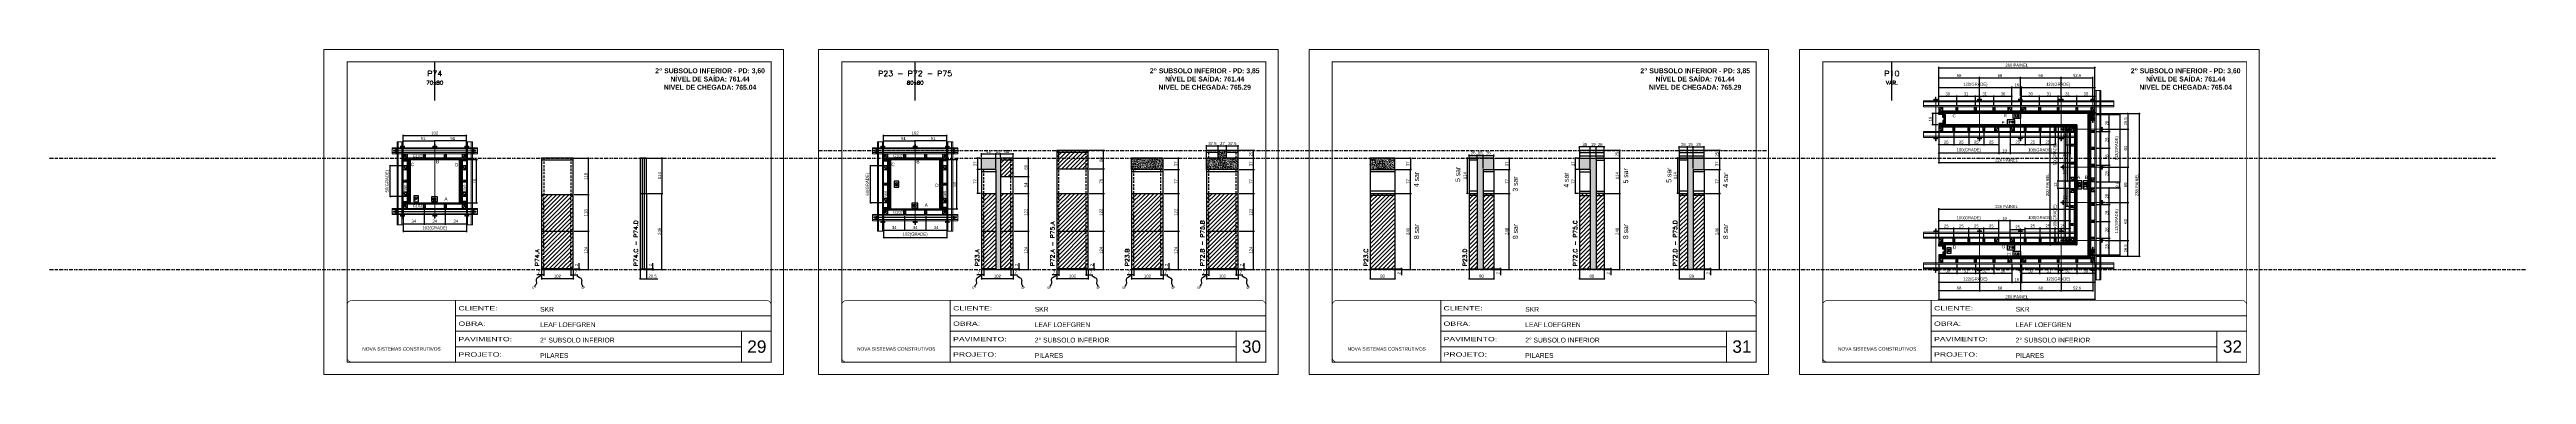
# Model space of a CAD drawing. Extents: x 13513 to 27878, y -21631 to 6985.
# Drawn here: x 13527 to 21531, y -2105 to -1055 of the extents above; entities that cross this region are included whole.
import ezdxf
from ezdxf.enums import TextEntityAlignment as Align

# ---------------------------------------------------------------- set-up
doc = ezdxf.new("R2010")
doc.units = 0
for name, pattern in [('CONTINUO', [0]), ('DASHED', [0.75, 0.5, -0.25]), ('DIVIDE2', [0.625, 0.25, -0.125, 0, -0.125, 0, -0.125]), ('HIDDEN', [0.375, 0.25, -0.125])]:
    doc.linetypes.add(name, pattern=pattern)
for name, color, linetype, lineweight in [('CARIMBO', 255, 'Continuous', 9), ('Folhas', 255, 'Continuous', 9), ('Hachura', 251, 'Continuous', 9), ('Madeira', 126, 'Continuous', 18), ('Perfil Metálico', 224, 'Continuous', 18), ('SARRAFO DE PRESSAO', 251, 'DASHED', 9), ('Texto Seção', 7, 'Continuous', 15)]:
    doc.layers.add(name, color=color, linetype=linetype, lineweight=lineweight)
for name, color, linetype in [('CHAPA', 1, 'Continuous'), ('COTA', 241, 'Continuous'), ('F-PILARES-S', 170, 'Continuous'), ('MEIO_PONT', 93, 'Continuous'), ('NOMENCLATURA', 7, 'Continuous'), ('Nível', 160, 'Continuous'), ('Painéis', 200, 'Continuous'), ('SARR_2.2x7', 40, 'Continuous'), ('SARRAFO', 251, 'Continuous'), ('Sarrafo de Pressão', 42, 'HIDDEN'), ('texto', 7, 'Continuous'), ('Texto de Titulo', 7, 'Continuous'), ('Texto Qtd Sarr', 242, 'Continuous'), ('TEXTO_GERAL', 7, 'Continuous')]:
    doc.layers.add(name, color=color, linetype=linetype)
doc.styles.add('ARIAL', font='arial.ttf')
doc.styles.add('ARIAL_NARROW', font='ARIALN.TTF', dxfattribs={"height": 0.2})
doc.styles.add('COTA TECNICA', font='techl___.ttf', dxfattribs={"height": 10})
doc.styles.add('COTA TECNICA 2X', font='techl___.ttf', dxfattribs={"height": 10})
doc.styles.add('COTA TECNICA-50', font='techl___.ttf', dxfattribs={"height": 10})
doc.styles.add('REGUA-120', font='ROMANS.shx', dxfattribs={"height": 15})
doc.styles.add('ROMANC', font='techb___.ttf', dxfattribs={"height": 2.5})
doc.styles.add('ROMANS', font='romans.shx')
doc.styles.add('SANSSERIF', font='sas_____.pfb')
doc.styles.get("Standard").update_dxf_attribs({"font": 'arial.ttf'})
doc.styles.add('Tecnologia', font='')
doc.styles.get('Tecnologia').set_extended_font_data('Forgotten Futurist')
doc.dimstyles.new('COTA PAINEL-50', dxfattribs={"dimtxt": 10, "dimasz": 3, "dimexe": 3, "dimexo": 3, "dimgap": 3, "dimtad": 1, "dimdec": 1, "dimzin": 12, "dimdsep": 46, "dimtxsty": 'COTA TECNICA-50', "dimblk1": 'OBLIQUE', "dimblk2": 'OBLIQUE', "dimsah": 1, "dimcen": 0.9, "dimclrd": 4, "dimclre": 4, "dimclrt": 240, "dimadec": 1, "dimazin": 3, "dimtfac": 1, "dimtdec": 1, "dimtmove": 0, "dimatfit": 3, "dimfxl": 1, "dimtolj": 1, "dimtzin": 12, "dimarcsym": 0})
doc.dimstyles.new('PAINEL', dxfattribs={"dimtxt": 10, "dimasz": 3, "dimexe": 3, "dimexo": 3, "dimgap": 3, "dimtad": 1, "dimdec": 1, "dimzin": 12, "dimdsep": 46, "dimtxsty": 'COTA TECNICA', "dimblk1": 'OBLIQUE', "dimblk2": 'OBLIQUE', "dimsah": 1, "dimcen": 0.9, "dimclrd": 4, "dimclre": 4, "dimclrt": 240, "dimadec": 1, "dimazin": 3, "dimtfac": 1, "dimtdec": 1, "dimtmove": 0, "dimatfit": 3, "dimfxl": 1, "dimtolj": 1, "dimtzin": 12, "dimarcsym": 0})
doc.dimstyles.new('SECAO PILAR', dxfattribs={"dimtxt": 10, "dimasz": 3, "dimexe": 3, "dimexo": 3, "dimgap": 3, "dimtad": 1, "dimdec": 1, "dimlfac": 0.5, "dimzin": 12, "dimdsep": 46, "dimtxsty": 'COTA TECNICA 2X', "dimblk1": 'OBLIQUE', "dimblk2": 'OBLIQUE', "dimsah": 1, "dimcen": 0.9, "dimclrd": 256, "dimclre": 256, "dimclrt": 256, "dimadec": 1, "dimazin": 3, "dimtfac": 1, "dimtdec": 1, "dimtmove": 0, "dimatfit": 3, "dimfxl": 1, "dimtolj": 1, "dimtzin": 12, "dimarcsym": 0})
doc.dimstyles.new('SECÇÃO 2', dxfattribs={"dimtxt": 7, "dimasz": 6, "dimexe": 0.18, "dimexo": 2, "dimgap": -4, "dimtad": 3, "dimdec": 1, "dimlfac": 0.5, "dimzin": 12, "dimdsep": 46, "dimtxsty": 'ROMANS', "dimblk": 'ARCHTICK', "dimcen": 0.09, "dimse1": 1, "dimse2": 1, "dimsd1": 1, "dimsd2": 1, "dimclrd": 180, "dimclre": 5, "dimclrt": 1, "dimadec": 0, "dimazin": 3, "dimtfac": 1, "dimtdec": 1, "dimtofl": 0, "dimtmove": 0, "dimatfit": 3, "dimldrblk": 'ARCHTICK', "dimfxl": 1, "dimtolj": 1, "dimtzin": 0, "dimarcsym": 0})
doc.dimstyles.get("Standard").update_dxf_attribs({"dimtxt": 0.18, "dimasz": 0.18, "dimexe": 0.18, "dimexo": 0.0625, "dimgap": 0.09, "dimtad": 0, "dimtih": 1, "dimtoh": 1, "dimdec": 4, "dimzin": 0, "dimdsep": 46, "dimtxsty": 'Standard', "dimcen": 0.09, "dimadec": 0, "dimazin": 0, "dimtfac": 1, "dimtdec": 4, "dimtofl": 0, "dimtmove": 0, "dimatfit": 3, "dimfxl": 1, "dimtolj": 1, "dimtzin": 0, "dimarcsym": 0})
pattern_1 = [(45, (9498.6943, 22537.4475), (-1.12253202, 1.12253202), [])]
pattern_2 = [(135, (-22535.0657, 8779.5912), (-1.12253202, -1.12253202), [])]
pattern_3 = [(45, (7214.9606, 1533.2216), (-1.122532, 1.122532), [])]
pattern_4 = [(315, (23103.3519, -10607.3856), (1.12253202, 1.12253202), [])]

# ---------------------------------------------------------------- blocks, each defined once
blk = doc.blocks.new('9999999999')
at = {"color": 30, "linetype": 'CONTINUO'}
for p, q in [((98564.6, 34230.2), (98564.6, 34429.4)), ((98564.6, 34379.6), (99584, 34379.6)), ((98564.6, 34329.8), (99488, 34329.8)), ((98564.6, 34280), (99488, 34280)), ((99584, 34329.8), (99488, 34329.8)), ((99488, 34329.8), (99488, 34230.2))]:
    blk.add_line(p, q, dxfattribs=at)
at = {"color": 30, "linetype": 'CONTINUO', "const_width": 2}
blk.add_lwpolyline([(99584, 34230.2), (99584, 34414.4, 0.414214), (99569, 34429.4), (98229, 34429.4, 0.414214), (98214, 34414.4), (98214, 34245.2, 0.414214), (98229, 34230.2), (99584, 34230.2)], format="xyb", dxfattribs=at)
at = {"layer": 'Folhas'}
blk.add_lwpolyline([(98139, 34190.2), (99624, 34190.2), (99624, 35240.2), (98139, 35240.2)], close=True, dxfattribs=at)
at = {"layer": 'Folhas', "color": 30, "const_width": 3}
blk.add_lwpolyline([(98214, 34230.2), (99584, 34230.2), (99584, 35200.2), (98214, 35200.2)], close=True, dxfattribs=at)
at = {"color": 7, "linetype": 'Continuous', "ltscale": 5, "style": 'ARIAL'}
for s, height, p in [('SKR', 15.48, (98837.7, 34393.1)), ('LEAF LOEFGREN', 15.483, (98837.7, 34343.3)), ('NOVA SISTEMAS CONSTRUTIVOS', 11.059, (98263.2, 34267.2)), ('2° SUBSOLO INFERIOR', 15.483, (98837.7, 34293.5)), ('PILARES', 15.48, (98837.7, 34243.7))]:
    blk.add_text(s, height=height, dxfattribs=at).set_placement(p)
at = {"layer": 'Folhas', "color": 7, "style": 'Tecnologia', "width": 1.5}
for s, p in [('OBRA:', (98573.7, 34347.3)), ('CLIENTE:', (98573.7, 34397.2)), ('PAVIMENTO:', (98573.7, 34297.5)), ('PROJETO:', (98573.7, 34247.7))]:
    blk.add_text(s, height=14, dxfattribs=at).set_placement(p)
blk = doc.blocks.new('titulo1')
at = {"layer": 'Defpoints', "color": 252, "linetype": 'HIDDEN', "ltscale": 2}
blk.add_line((0, 0), (0, 125), dxfattribs=at)
at = {"layer": 'Defpoints', "style": 'ROMANS', "oblique": 15}
blk.add_attdef('FOLHA', text='', height=10, dxfattribs=at).set_placement((0, 15.6), align=Align.MIDDLE_CENTER)
at = {"layer": 'Texto Qtd Sarr', "color": 3, "style": 'ROMANS', "oblique": 15}
for tag, height, p in [('TITULO', 17, (0, 71.4)), ('SEÇÃO', 12, (0, 41.5))]:
    blk.add_attdef(tag, text='', height=height, dxfattribs=at).set_placement(p, align=Align.MIDDLE_CENTER)
blk = doc.blocks.new('*D1684')
at = {"layer": 'COTA', "color": 180, "lineweight": -2, "transparency": 16777216}
for p, q in [((14780.1, -1531.6), (14760.8, -1531.6)), ((14760.8, -1531.6), (14760.8, -1546.6)), ((14760.8, -1546.6), (14780.1, -1546.6)), ((14780.1, -1546.6), (14780.1, -1531.6))]:
    blk.add_line(p, q, dxfattribs=at)
at = {"layer": 'Defpoints', "color": 0, "transparency": 16777216}
for p in [(14691.7, -1550.6), (14851.7, -1550.6), (14851.7, -1550.6)]:
    blk.add_point(p, dxfattribs=at)
at = {"layer": 'COTA', "color": 1, "transparency": 16777216, "insert": (14770.5, -1539.1), "char_height": 7, "attachment_point": 5, "style": 'ROMANS'}
blk.add_mtext('\\A1;80', dxfattribs=at)
blk = doc.blocks.new('_ArchTick')
at = {"color": 0, "linetype": 'ByBlock', "const_width": 0.15}
blk.add_lwpolyline([(-0.5, -0.5), (0.5, 0.5)], dxfattribs=at)
blk = doc.blocks.new('*D1685')
at = {"layer": 'COTA', "color": 180, "lineweight": -2, "transparency": 16777216}
for p, q in [((14719, -1528), (14704, -1528)), ((14704, -1528), (14704, -1547.3)), ((14704, -1547.3), (14719, -1547.3)), ((14719, -1547.3), (14719, -1528))]:
    blk.add_line(p, q, dxfattribs=at)
at = {"layer": 'Defpoints', "color": 0, "transparency": 16777216}
for p in [(14691.7, -1410.6), (14723, -1410.6), (14691.7, -1550.6)]:
    blk.add_point(p, dxfattribs=at)
at = {"layer": 'COTA', "color": 1, "transparency": 16777216, "insert": (14711.5, -1537.6), "char_height": 7, "attachment_point": 5, "rotation": 90, "style": 'ROMANS'}
blk.add_mtext('\\A1;70', dxfattribs=at)
blk = doc.blocks.new('_Oblique')
at = {"color": 0, "linetype": 'ByBlock', "lineweight": -2}
blk.add_line((-0.5, -0.5), (0.5, 0.5), dxfattribs=at)
blk = doc.blocks.new('*D1700')
at = {"layer": 'COTA', "lineweight": -2, "transparency": 16777216}
for p, q in [((14858.3, -1410.6), (14909.4, -1410.6)), ((14906.4, -1550.6), (14906.4, -1410.6)), ((14858.3, -1550.6), (14909.4, -1550.6))]:
    blk.add_line(p, q, dxfattribs=at)
at = {"layer": 'Defpoints', "color": 0, "transparency": 16777216}
for p in [(14855.3, -1410.6), (14906.4, -1410.6), (14855.3, -1550.6)]:
    blk.add_point(p, dxfattribs=at)
at = {"layer": 'COTA', "lineweight": -2, "transparency": 16777216, "xscale": 3, "yscale": 3, "zscale": 3}
for p, rotation in [((14906.4, -1410.6), 90), ((14906.4, -1550.6), 270)]:
    blk.add_blockref('_Oblique', p, dxfattribs=dict(at, rotation=rotation))
at = {"layer": 'COTA', "transparency": 16777216, "insert": (14898.3, -1480.6), "char_height": 10, "attachment_point": 5, "rotation": 90, "style": 'COTA TECNICA 2X'}
blk.add_mtext('\\A1;70', dxfattribs=at)
blk = doc.blocks.new('*D1686')
at = {"layer": 'COTA', "lineweight": -2, "transparency": 16777216}
for p, q in [((14669.7, -1571.6), (14669.7, -1645.3)), ((14873.7, -1571.6), (14873.7, -1645.3)), ((14669.7, -1642.3), (14873.7, -1642.3))]:
    blk.add_line(p, q, dxfattribs=at)
at = {"layer": 'Defpoints', "color": 0, "transparency": 16777216}
for p in [(14669.7, -1568.6), (14873.7, -1568.6), (14873.7, -1642.3)]:
    blk.add_point(p, dxfattribs=at)
at = {"layer": 'COTA', "lineweight": -2, "transparency": 16777216, "xscale": 3, "yscale": 3, "zscale": 3, "rotation": 180}
blk.add_blockref('_Oblique', (14669.7, -1642.3), dxfattribs=at)
at = {"layer": 'COTA', "lineweight": -2, "transparency": 16777216, "xscale": 3, "yscale": 3, "zscale": 3}
blk.add_blockref('_Oblique', (14873.7, -1642.3), dxfattribs=at)
at = {"layer": 'COTA', "transparency": 16777216, "insert": (14771.7, -1633.1), "char_height": 10, "attachment_point": 5, "style": 'COTA TECNICA 2X'}
blk.add_mtext('\\A1;102(GRADE)', dxfattribs=at)
blk = doc.blocks.new('*D1687')
at = {"layer": 'COTA', "lineweight": -2, "transparency": 16777216}
for p, q in [((14805.7, -1571.6), (14805.7, -1621.5)), ((14873.7, -1571.6), (14873.7, -1621.5)), ((14805.7, -1618.5), (14873.7, -1618.5))]:
    blk.add_line(p, q, dxfattribs=at)
at = {"layer": 'Defpoints', "color": 0, "transparency": 16777216}
for p in [(14805.7, -1568.6), (14873.7, -1568.6), (14873.7, -1618.5)]:
    blk.add_point(p, dxfattribs=at)
at = {"layer": 'COTA', "lineweight": -2, "transparency": 16777216, "xscale": 3, "yscale": 3, "zscale": 3, "rotation": 180}
blk.add_blockref('_Oblique', (14805.7, -1618.5), dxfattribs=at)
at = {"layer": 'COTA', "lineweight": -2, "transparency": 16777216, "xscale": 3, "yscale": 3, "zscale": 3}
blk.add_blockref('_Oblique', (14873.7, -1618.5), dxfattribs=at)
at = {"layer": 'COTA', "transparency": 16777216, "insert": (14839.7, -1610.3), "char_height": 10, "attachment_point": 5, "style": 'COTA TECNICA 2X'}
blk.add_mtext('\\A1;34', dxfattribs=at)
blk = doc.blocks.new('*D1688')
at = {"layer": 'COTA', "lineweight": -2, "transparency": 16777216}
for p, q in [((14669.7, -1571.6), (14669.7, -1621.5)), ((14737.7, -1571.6), (14737.7, -1621.5)), ((14669.7, -1618.5), (14737.7, -1618.5))]:
    blk.add_line(p, q, dxfattribs=at)
at = {"layer": 'Defpoints', "color": 0, "transparency": 16777216}
for p in [(14669.7, -1568.6), (14737.7, -1568.6), (14737.7, -1618.5)]:
    blk.add_point(p, dxfattribs=at)
at = {"layer": 'COTA', "lineweight": -2, "transparency": 16777216, "xscale": 3, "yscale": 3, "zscale": 3, "rotation": 180}
blk.add_blockref('_Oblique', (14669.7, -1618.5), dxfattribs=at)
at = {"layer": 'COTA', "lineweight": -2, "transparency": 16777216, "xscale": 3, "yscale": 3, "zscale": 3}
blk.add_blockref('_Oblique', (14737.7, -1618.5), dxfattribs=at)
at = {"layer": 'COTA', "transparency": 16777216, "insert": (14703.7, -1610.3), "char_height": 10, "attachment_point": 5, "style": 'COTA TECNICA 2X'}
blk.add_mtext('\\A1;34', dxfattribs=at)
blk = doc.blocks.new('*D1689')
at = {"layer": 'COTA', "lineweight": -2, "transparency": 16777216}
for p, q in [((14737.7, -1571.6), (14737.7, -1621.5)), ((14805.7, -1571.6), (14805.7, -1621.5)), ((14737.7, -1618.5), (14805.7, -1618.5))]:
    blk.add_line(p, q, dxfattribs=at)
at = {"layer": 'Defpoints', "color": 0, "transparency": 16777216}
for p in [(14737.7, -1568.6), (14805.7, -1568.6), (14805.7, -1618.5)]:
    blk.add_point(p, dxfattribs=at)
at = {"layer": 'COTA', "lineweight": -2, "transparency": 16777216, "xscale": 3, "yscale": 3, "zscale": 3, "rotation": 180}
blk.add_blockref('_Oblique', (14737.7, -1618.5), dxfattribs=at)
at = {"layer": 'COTA', "lineweight": -2, "transparency": 16777216, "xscale": 3, "yscale": 3, "zscale": 3}
blk.add_blockref('_Oblique', (14805.7, -1618.5), dxfattribs=at)
at = {"layer": 'COTA', "transparency": 16777216, "insert": (14771.7, -1610.3), "char_height": 10, "attachment_point": 5, "style": 'COTA TECNICA 2X'}
blk.add_mtext('\\A1;34', dxfattribs=at)
blk = doc.blocks.new('*D1690')
at = {"layer": 'COTA', "lineweight": -2, "transparency": 16777216}
for p, q in [((14669.7, -1403.6), (14669.7, -1330.5)), ((14669.7, -1333.5), (14873.7, -1333.5)), ((14873.7, -1403.6), (14873.7, -1330.5))]:
    blk.add_line(p, q, dxfattribs=at)
at = {"layer": 'Defpoints', "color": 0, "transparency": 16777216}
for p in [(14873.7, -1333.5), (14669.7, -1406.6), (14873.7, -1406.6)]:
    blk.add_point(p, dxfattribs=at)
at = {"layer": 'COTA', "lineweight": -2, "transparency": 16777216, "xscale": 3, "yscale": 3, "zscale": 3, "rotation": 180}
blk.add_blockref('_Oblique', (14669.7, -1333.5), dxfattribs=at)
at = {"layer": 'COTA', "lineweight": -2, "transparency": 16777216, "xscale": 3, "yscale": 3, "zscale": 3}
blk.add_blockref('_Oblique', (14873.7, -1333.5), dxfattribs=at)
at = {"layer": 'COTA', "transparency": 16777216, "insert": (14771.7, -1325.4), "char_height": 10, "attachment_point": 5, "style": 'COTA TECNICA 2X'}
blk.add_mtext('\\A1;102', dxfattribs=at)
blk = doc.blocks.new('*D1691')
at = {"layer": 'COTA', "lineweight": -2, "transparency": 16777216}
for p, q in [((14669.7, -1369.6), (14669.7, -1347.7)), ((14669.7, -1350.7), (14771.7, -1350.7)), ((14771.7, -1369.6), (14771.7, -1347.7))]:
    blk.add_line(p, q, dxfattribs=at)
at = {"layer": 'Defpoints', "color": 0, "transparency": 16777216}
for p in [(14771.7, -1350.7), (14669.7, -1372.6), (14771.7, -1372.6)]:
    blk.add_point(p, dxfattribs=at)
at = {"layer": 'COTA', "lineweight": -2, "transparency": 16777216, "xscale": 3, "yscale": 3, "zscale": 3, "rotation": 180}
blk.add_blockref('_Oblique', (14669.7, -1350.7), dxfattribs=at)
at = {"layer": 'COTA', "lineweight": -2, "transparency": 16777216, "xscale": 3, "yscale": 3, "zscale": 3}
blk.add_blockref('_Oblique', (14771.7, -1350.7), dxfattribs=at)
at = {"layer": 'COTA', "transparency": 16777216, "insert": (14733.7, -1342.5), "char_height": 10, "attachment_point": 5, "style": 'COTA TECNICA 2X'}
blk.add_mtext('\\A1;51', dxfattribs=at)
blk = doc.blocks.new('*D1692')
at = {"layer": 'COTA', "lineweight": -2, "transparency": 16777216}
for p, q in [((14771.7, -1369.6), (14771.7, -1347.7)), ((14873.7, -1350.7), (14771.7, -1350.7)), ((14873.7, -1369.6), (14873.7, -1347.7))]:
    blk.add_line(p, q, dxfattribs=at)
at = {"layer": 'Defpoints', "color": 0, "transparency": 16777216}
for p in [(14771.7, -1350.7), (14771.7, -1372.6), (14873.7, -1372.6)]:
    blk.add_point(p, dxfattribs=at)
at = {"layer": 'COTA', "lineweight": -2, "transparency": 16777216, "xscale": 3, "yscale": 3, "zscale": 3, "rotation": 180}
blk.add_blockref('_Oblique', (14771.7, -1350.7), dxfattribs=at)
at = {"layer": 'COTA', "lineweight": -2, "transparency": 16777216, "xscale": 3, "yscale": 3, "zscale": 3}
blk.add_blockref('_Oblique', (14873.7, -1350.7), dxfattribs=at)
at = {"layer": 'COTA', "transparency": 16777216, "insert": (14829.7, -1342.5), "char_height": 10, "attachment_point": 5, "style": 'COTA TECNICA 2X'}
blk.add_mtext('\\A1;51', dxfattribs=at)
blk = doc.blocks.new('C')
at = {"layer": 'Hachura', "color": 0}
for p, q in [((0, 3.2), (0, -3.2)), ((0.4, 3.2), (0, 3.2)), ((0.5, 3.2), (0, 3.2)), ((0.5, 3), (0, 3)), ((0.5, 2.9), (0, 2.9)), ((0, 2.7), (0, -1.2)), ((0.5, 2.6), (0, 2.6)), ((0.5, 2.2), (0, 2.2)), ((0.5, 1.5), (0, 1.5)), ((0.4, 0.5), (0.2, 0.5)), ((0.4, -3.2), (0.4, 3.2)), ((0.4, 3.2), (2.6, 3.2)), ((1.7, 1), (0.4, 1)), ((1.5, 0.1), (0.4, 0.1)), ((1.4, 1.9), (1.4, 1)), ((2.6, 2.4), (1.5, 2.1)), ((1.7, -1), (1.7, 1)), ((1.7, 1), (1.7, 0.8)), ((1.7, 1), (1.7, 0.8)), ((1.7, 0.8), (3.4, 0.8)), ((3.4, 0.4), (1.7, 0.4)), ((2.6, 3.2), (2.6, 2.4)), ((3.3, 0.8), (3.3, -0.8)), ((3.4, 0.8), (3.4, -0.8)), ((3.7, 0.4), (3.4, 0.4)), ((3.8, -0.5), (3.4, 0.4)), ((3.4, 0.1), (3.7, -0.6)), ((3.7, 0.5), (4.3, -0.6)), ((3.7, 0.4), (4.2, -0.5)), ((4.4, -0.6), (3.8, 0.5)), ((4.2, 0.4), (3.9, 0.4)), ((4.4, -0.5), (3.9, 0.4)), ((4.2, 0.4), (4.3, 0.4)), ((4.3, 0.5), (4.8, -0.6)), ((4.3, 0.4), (4.7, -0.5)), ((5, -0.6), (4.4, 0.5)), ((4.5, 0.4), (4.8, 0.4)), ((5, -0.5), (4.5, 0.4)), ((4.8, 0.4), (5.3, -0.5)), ((4.9, 0.5), (5.4, -0.6)), ((5.5, -0.6), (5, 0.5)), ((5.6, -0.5), (5.1, 0.4)), ((5.4, 0.4), (5.1, 0.4)), ((5.6, -0.5), (5.1, 0.4)), ((5.4, 0.4), (5.7, -0.2)), ((5.5, 0.5), (5.7, -0.1)), ((5.7, 0.2), (5.6, 0.5)), ((5.7, 0.3), (5.7, 0.4)), ((5.7, 0.4), (5.7, 0.4)), ((5.7, 0.4), (5.9, 0.3)), ((5.7, 0.4), (5.7, -0.5)), ((5.9, -0.4), (5.9, 0.3)), ((0.4, 0), (0, 0)), ((0.5, -1.5), (0, -1.5)), ((0.5, -2.2), (0, -2.2)), ((0.5, -2.6), (0, -2.6)), ((0.5, -2.9), (0, -2.9)), ((0.5, -3), (0, -3)), ((0, -3.2), (2.6, -3.2)), ((0.5, -3.2), (0, -3.2)), ((0.1, -0.5), (0.3, -0.5)), ((0.3, -0.5), (0.4, -0.5)), ((0.4, 0), (0.4, -1)), ((0.4, -0.2), (1.5, -0.2)), ((0.4, -0.6), (0.4, -0.3)), ((0.4, -3.2), (0.4, -0.6)), ((0.4, -1), (1.7, -1)), ((1.4, -1.9), (1.4, -1)), ((2.6, -2.4), (1.5, -2.1)), ((3.4, -0.3), (1.7, -0.3)), ((3.4, -0.8), (1.7, -0.8)), ((2.6, -3.2), (2.6, -2.4)), ((3.4, -0.1), (3.6, -0.5)), ((3.4, -0.5), (3.6, -0.5)), ((3.8, -0.5), (4.2, -0.5)), ((4.4, -0.5), (4.7, -0.5)), ((4.6, -0.5), (4.7, -0.5)), ((5, -0.5), (5.3, -0.5)), ((5.6, -0.5), (5.7, -0.5)), ((5.7, -0.5), (5.9, -0.4)), ((5.7, -0.5), (5.7, -0.5))]:
    blk.add_line(p, q, dxfattribs=at)
for centre, radius, start, end in [((1.5, 1.9), 0.161, 104.7436, 180), ((1.4, 0), 0.129, 272.695, 87.305), ((3.8, 0.4), 0.143, 25.5688, 154.4312), ((4.4, 0.4), 0.143, 25.5688, 154.4312), ((5, 0.4), 0.143, 25.5688, 154.4312), ((5.5, 0.4), 0.143, 25.5688, 154.4312), ((0.2, -0.4), 0.174, 221.744, 317.8592), ((1.5, -1.9), 0.161, 180, 255.2564), ((3.7, -0.4), 0.174, 222.1408, 318.256), ((4.3, -0.4), 0.174, 222.1408, 318.256), ((4.9, -0.4), 0.174, 222.1408, 318.256), ((5.4, -0.4), 0.174, 222.1408, 318.256), ((5.6, -0.4), 0.174, 317.8592, 318.256)]:
    blk.add_arc(centre, radius, start, end, dxfattribs=at)
blk = doc.blocks.new('PONTALETE')
at = {"layer": 'Madeira'}
for q in [(2.7, 7), (7, 5.8), (7, 1.7)]:
    blk.add_line((0, 0), q, dxfattribs=at)
blk.add_lwpolyline([(0, 0), (7, 0), (7, 7), (0, 7)], close=True, dxfattribs=at)
for centre, radius, start, end in [((2, 0.1), 6.23, 37.2818, 109.0913), ((1.1, 0.9), 3.19, 343.603, 109.9847), ((-0.2, -0.8), 3.09, 14.6322, 86.0383)]:
    blk.add_arc(centre, radius, start, end, dxfattribs=at)
blk = doc.blocks.new('MEIO PONTALETE')
at = {"layer": 'Madeira'}
for q in [(2.7, 7), (3.5, 2.9), (3.5, 0.9)]:
    blk.add_line((0, 0), q, dxfattribs=at)
blk.add_lwpolyline([(0, 0), (3.5, 0), (3.5, 7), (0, 7)], close=True, dxfattribs=at)
for centre, radius, start, end in [((2, 0.1), 6.23, 76.4499, 109.0913), ((1.1, 0.9), 3.19, 40.9063, 109.9847), ((-0.2, -0.8), 3.09, 14.6322, 86.0383)]:
    blk.add_arc(centre, radius, start, end, dxfattribs=at)
blk = doc.blocks.new('*D1693')
at = {"layer": 'COTA', "lineweight": -2, "transparency": 16777216}
for p, q in [((14666.7, -1430.6), (14624.9, -1430.6)), ((14627.9, -1530.6), (14627.9, -1430.6)), ((14666.7, -1530.6), (14624.9, -1530.6))]:
    blk.add_line(p, q, dxfattribs=at)
at = {"layer": 'Defpoints', "color": 0, "transparency": 16777216}
for p in [(14627.9, -1430.6), (14669.7, -1430.6), (14669.7, -1530.6)]:
    blk.add_point(p, dxfattribs=at)
at = {"layer": 'COTA', "lineweight": -2, "transparency": 16777216, "xscale": 3, "yscale": 3, "zscale": 3}
for p, rotation in [((14627.9, -1430.6), 90), ((14627.9, -1530.6), 270)]:
    blk.add_blockref('_Oblique', p, dxfattribs=dict(at, rotation=rotation))
at = {"layer": 'COTA', "transparency": 16777216, "insert": (14618.7, -1480.6), "char_height": 10, "attachment_point": 5, "rotation": 90, "style": 'COTA TECNICA 2X'}
blk.add_mtext('\\A1;50(GRADE)', dxfattribs=at)
blk = doc.blocks.new('*D1694')
at = {"layer": 'COTA', "color": 4, "lineweight": -2, "transparency": 16777216}
for p, q in [((15116.7, -1767), (15116.7, -1798.9)), ((15218.7, -1795.9), (15116.7, -1795.9)), ((15218.7, -1767), (15218.7, -1798.9))]:
    blk.add_line(p, q, dxfattribs=at)
at = {"layer": 'Defpoints', "color": 0, "transparency": 16777216}
for p in [(15116.7, -1764), (15116.7, -1795.9), (15218.7, -1764)]:
    blk.add_point(p, dxfattribs=at)
at = {"layer": 'COTA', "color": 4, "lineweight": -2, "transparency": 16777216, "xscale": 3, "yscale": 3, "zscale": 3, "rotation": 180}
blk.add_blockref('_Oblique', (15116.7, -1795.9), dxfattribs=at)
at = {"layer": 'COTA', "color": 4, "lineweight": -2, "transparency": 16777216, "xscale": 3, "yscale": 3, "zscale": 3}
blk.add_blockref('_Oblique', (15218.7, -1795.9), dxfattribs=at)
at = {"layer": 'COTA', "color": 240, "transparency": 16777216, "insert": (15167.7, -1787.8), "char_height": 10, "attachment_point": 5, "style": 'COTA TECNICA'}
blk.add_mtext('\\A1;102', dxfattribs=at)
blk = doc.blocks.new('*D1695')
at = {"layer": 'COTA', "color": 4, "lineweight": -2, "transparency": 16777216}
for p, q in [((15211.7, -1767), (15211.7, -1786.3)), ((15211.7, -1783.3), (15218.7, -1783.3)), ((15218.7, -1769), (15218.7, -1786.3)), ((15218.7, -1783.3), (15233.5, -1783.3))]:
    blk.add_line(p, q, dxfattribs=at)
at = {"layer": 'Defpoints', "color": 0, "transparency": 16777216}
for p in [(15211.7, -1764), (15218.7, -1766), (15218.7, -1783.3)]:
    blk.add_point(p, dxfattribs=at)
at = {"layer": 'COTA', "color": 4, "lineweight": -2, "transparency": 16777216, "xscale": 3, "yscale": 3, "zscale": 3, "rotation": 180}
blk.add_blockref('_Oblique', (15211.7, -1783.3), dxfattribs=at)
at = {"layer": 'COTA', "color": 4, "lineweight": -2, "transparency": 16777216, "xscale": 3, "yscale": 3, "zscale": 3}
blk.add_blockref('_Oblique', (15218.7, -1783.3), dxfattribs=at)
at = {"layer": 'COTA', "color": 240, "transparency": 16777216, "insert": (15227.6, -1775.2), "char_height": 10, "attachment_point": 5, "style": 'COTA TECNICA-50'}
blk.add_mtext('\\A1;7', dxfattribs=at)
blk = doc.blocks.new('*D1696')
at = {"layer": 'COTA', "color": 4, "lineweight": -2, "transparency": 16777216}
for p, q in [((15116.7, -1783.3), (15102, -1783.3)), ((15116.7, -1769), (15116.7, -1786.3)), ((15123.7, -1783.3), (15116.7, -1783.3)), ((15123.7, -1767), (15123.7, -1786.3))]:
    blk.add_line(p, q, dxfattribs=at)
at = {"layer": 'Defpoints', "color": 0, "transparency": 16777216}
for p in [(15116.7, -1766), (15116.7, -1783.3), (15123.7, -1764)]:
    blk.add_point(p, dxfattribs=at)
at = {"layer": 'COTA', "color": 4, "lineweight": -2, "transparency": 16777216, "xscale": 3, "yscale": 3, "zscale": 3, "rotation": 180}
blk.add_blockref('_Oblique', (15116.7, -1783.3), dxfattribs=at)
at = {"layer": 'COTA', "color": 4, "lineweight": -2, "transparency": 16777216, "xscale": 3, "yscale": 3, "zscale": 3}
blk.add_blockref('_Oblique', (15123.7, -1783.3), dxfattribs=at)
at = {"layer": 'COTA', "color": 240, "transparency": 16777216, "insert": (15107.9, -1775.2), "char_height": 10, "attachment_point": 5, "style": 'COTA TECNICA-50'}
blk.add_mtext('\\A1;7', dxfattribs=at)
blk = doc.blocks.new('*D1697')
at = {"layer": 'COTA', "color": 4, "lineweight": -2, "transparency": 16777216}
for p, q in [((15238, -1764), (15238, -1745.2)), ((15221.7, -1764), (15241, -1764)), ((15221.7, -1766), (15241, -1766)), ((15238, -1766), (15238, -1764)), ((15238, -1766), (15238, -1769))]:
    blk.add_line(p, q, dxfattribs=at)
at = {"layer": 'Defpoints', "color": 0, "transparency": 16777216}
for p in [(15218.7, -1764), (15218.7, -1766), (15238, -1766)]:
    blk.add_point(p, dxfattribs=at)
at = {"layer": 'COTA', "color": 4, "lineweight": -2, "transparency": 16777216, "xscale": 3, "yscale": 3, "zscale": 3}
for p, rotation in [((15238, -1764), 270), ((15238, -1766), 90)]:
    blk.add_blockref('_Oblique', p, dxfattribs=dict(at, rotation=rotation))
at = {"layer": 'COTA', "color": 240, "transparency": 16777216, "insert": (15230, -1751.3), "char_height": 10, "attachment_point": 5, "rotation": 90, "style": 'COTA TECNICA-50'}
blk.add_mtext('\\A1;2', dxfattribs=at)
blk = doc.blocks.new('*D1680')
at = {"layer": 'COTA', "color": 4, "lineweight": -2, "transparency": 16777216}
for p, q in [((15221.7, -1524), (15271.1, -1524)), ((15268.1, -1642), (15268.1, -1524)), ((15221.7, -1642), (15271.1, -1642))]:
    blk.add_line(p, q, dxfattribs=at)
at = {"layer": 'Defpoints', "color": 0, "transparency": 16777216}
for p in [(15218.7, -1524), (15268.1, -1524), (15218.7, -1642)]:
    blk.add_point(p, dxfattribs=at)
at = {"layer": 'COTA', "color": 4, "lineweight": -2, "transparency": 16777216, "xscale": 3, "yscale": 3, "zscale": 3}
for p, rotation in [((15268.1, -1524), 90), ((15268.1, -1642), 270)]:
    blk.add_blockref('_Oblique', p, dxfattribs=dict(at, rotation=rotation))
at = {"layer": 'COTA', "color": 240, "transparency": 16777216, "insert": (15260, -1583), "char_height": 10, "attachment_point": 5, "rotation": 90, "style": 'COTA TECNICA-50'}
blk.add_mtext('\\A1;118', dxfattribs=at)
blk = doc.blocks.new('*D1698')
at = {"layer": 'COTA', "color": 4, "linetype": 'ByBlock', "lineweight": -2, "transparency": 16777216}
for p, q in [((15221.7, -1642), (15271.1, -1642)), ((15268.1, -1766), (15268.1, -1642)), ((15221.7, -1766), (15271.1, -1766))]:
    blk.add_line(p, q, dxfattribs=at)
at = {"layer": 'Defpoints', "color": 0, "linetype": 'ByBlock', "transparency": 16777216}
for p in [(15218.7, -1642), (15268.1, -1642), (15218.7, -1766)]:
    blk.add_point(p, dxfattribs=at)
at = {"layer": 'COTA', "color": 4, "linetype": 'ByBlock', "lineweight": -2, "transparency": 16777216, "xscale": 3, "yscale": 3, "zscale": 3}
for p, rotation in [((15268.1, -1642), 90), ((15268.1, -1766), 270)]:
    blk.add_blockref('_Oblique', p, dxfattribs=dict(at, rotation=rotation))
at = {"layer": 'COTA', "color": 240, "linetype": 'ByBlock', "transparency": 16777216, "insert": (15260, -1704), "char_height": 10, "attachment_point": 5, "rotation": 90, "style": 'COTA TECNICA'}
blk.add_mtext('\\A1;124', dxfattribs=at)
blk = doc.blocks.new('*D1699')
at = {"layer": 'COTA', "color": 4, "linetype": 'ByBlock', "lineweight": -2, "transparency": 16777216}
for p, q in [((15221.7, -1642), (15271.1, -1642)), ((15268.1, -1766), (15268.1, -1642)), ((15221.7, -1766), (15271.1, -1766))]:
    blk.add_line(p, q, dxfattribs=at)
at = {"layer": 'Defpoints', "color": 0, "linetype": 'ByBlock', "transparency": 16777216}
for p in [(15218.7, -1642), (15268.1, -1642), (15218.7, -1766)]:
    blk.add_point(p, dxfattribs=at)
at = {"layer": 'COTA', "color": 4, "linetype": 'ByBlock', "lineweight": -2, "transparency": 16777216, "xscale": 3, "yscale": 3, "zscale": 3}
for p, rotation in [((15268.1, -1642), 90), ((15268.1, -1766), 270)]:
    blk.add_blockref('_Oblique', p, dxfattribs=dict(at, rotation=rotation))
at = {"layer": 'COTA', "color": 240, "linetype": 'ByBlock', "transparency": 16777216, "insert": (15260, -1704), "char_height": 10, "attachment_point": 5, "rotation": 90, "style": 'COTA TECNICA'}
blk.add_mtext('\\A1;124', dxfattribs=at)
blk = doc.blocks.new('*D1681')
at = {"layer": 'COTA', "color": 4, "lineweight": -2, "transparency": 16777216}
for p, q in [((15435.2, -1767), (15435.2, -1798.9)), ((15435.2, -1795.9), (15455.7, -1795.9)), ((15455.7, -1767), (15455.7, -1798.9)), ((15455.7, -1795.9), (15492, -1795.9))]:
    blk.add_line(p, q, dxfattribs=at)
at = {"layer": 'Defpoints', "color": 0, "transparency": 16777216}
for p in [(15435.2, -1764), (15455.7, -1764), (15455.7, -1795.9)]:
    blk.add_point(p, dxfattribs=at)
at = {"layer": 'COTA', "color": 4, "lineweight": -2, "transparency": 16777216, "xscale": 3, "yscale": 3, "zscale": 3, "rotation": 180}
blk.add_blockref('_Oblique', (15435.2, -1795.9), dxfattribs=at)
at = {"layer": 'COTA', "color": 4, "lineweight": -2, "transparency": 16777216, "xscale": 3, "yscale": 3, "zscale": 3}
blk.add_blockref('_Oblique', (15455.7, -1795.9), dxfattribs=at)
at = {"layer": 'COTA', "color": 240, "transparency": 16777216, "insert": (15475.4, -1787.8), "char_height": 10, "attachment_point": 5, "style": 'COTA TECNICA'}
blk.add_mtext('\\A1;20.5', dxfattribs=at)
blk = doc.blocks.new('*D1682')
at = {"layer": 'COTA', "color": 4, "lineweight": -2, "transparency": 16777216}
for p, q in [((15476.9, -1764), (15476.9, -1745.9)), ((15458.7, -1764), (15479.9, -1764)), ((15458.7, -1766), (15479.9, -1766)), ((15476.9, -1766), (15476.9, -1764)), ((15476.9, -1766), (15476.9, -1769))]:
    blk.add_line(p, q, dxfattribs=at)
at = {"layer": 'Defpoints', "color": 0, "transparency": 16777216}
for p in [(15455.7, -1764), (15455.7, -1766), (15476.9, -1764)]:
    blk.add_point(p, dxfattribs=at)
at = {"layer": 'COTA', "color": 4, "lineweight": -2, "transparency": 16777216, "xscale": 3, "yscale": 3, "zscale": 3}
for p, rotation in [((15476.9, -1764), 270), ((15476.9, -1766), 90)]:
    blk.add_blockref('_Oblique', p, dxfattribs=dict(at, rotation=rotation))
at = {"layer": 'COTA', "color": 240, "transparency": 16777216, "insert": (15468.9, -1752), "char_height": 10, "attachment_point": 5, "rotation": 90, "style": 'COTA TECNICA-50'}
blk.add_mtext('\\A1;2', dxfattribs=at)
blk = doc.blocks.new('*D1683')
at = {"layer": 'COTA', "color": 4, "lineweight": -2, "transparency": 16777216}
for p, q in [((15458.7, -1520), (15508.7, -1520)), ((15505.7, -1766), (15505.7, -1520)), ((15458.7, -1766), (15508.7, -1766))]:
    blk.add_line(p, q, dxfattribs=at)
at = {"layer": 'Defpoints', "color": 0, "transparency": 16777216}
for p in [(15455.7, -1520), (15505.7, -1520), (15455.7, -1766)]:
    blk.add_point(p, dxfattribs=at)
at = {"layer": 'COTA', "color": 4, "lineweight": -2, "transparency": 16777216, "xscale": 3, "yscale": 3, "zscale": 3}
for p, rotation in [((15505.7, -1520), 90), ((15505.7, -1766), 270)]:
    blk.add_blockref('_Oblique', p, dxfattribs=dict(at, rotation=rotation))
at = {"layer": 'COTA', "color": 240, "transparency": 16777216, "insert": (15497.6, -1643), "char_height": 10, "attachment_point": 5, "rotation": 90, "style": 'COTA TECNICA-50'}
blk.add_mtext('\\A1;246', dxfattribs=at)
blk = doc.blocks.new('*D1701')
at = {"layer": 'COTA', "color": 4, "lineweight": -2, "transparency": 16777216}
for p, q in [((15221.7, -1406), (15271.1, -1406)), ((15268.1, -1524), (15268.1, -1406)), ((15221.7, -1524), (15271.1, -1524))]:
    blk.add_line(p, q, dxfattribs=at)
at = {"layer": 'Defpoints', "color": 0, "transparency": 16777216}
for p in [(15218.7, -1406), (15268.1, -1406), (15218.7, -1524)]:
    blk.add_point(p, dxfattribs=at)
at = {"layer": 'COTA', "color": 4, "lineweight": -2, "transparency": 16777216, "xscale": 3, "yscale": 3, "zscale": 3}
for p, rotation in [((15268.1, -1406), 90), ((15268.1, -1524), 270)]:
    blk.add_blockref('_Oblique', p, dxfattribs=dict(at, rotation=rotation))
at = {"layer": 'COTA', "color": 240, "transparency": 16777216, "insert": (15260, -1465), "char_height": 10, "attachment_point": 5, "rotation": 90, "style": 'COTA TECNICA'}
blk.add_mtext('\\A1;118', dxfattribs=at)
blk = doc.blocks.new('*D1702')
at = {"layer": 'COTA', "color": 4, "lineweight": -2, "transparency": 16777216}
for p, q in [((15458.7, -1406), (15508.7, -1406)), ((15505.7, -1406), (15505.7, -1520)), ((15458.7, -1520), (15508.7, -1520))]:
    blk.add_line(p, q, dxfattribs=at)
at = {"layer": 'Defpoints', "color": 0, "transparency": 16777216}
for p in [(15455.7, -1406), (15455.7, -1520), (15505.7, -1520)]:
    blk.add_point(p, dxfattribs=at)
at = {"layer": 'COTA', "color": 4, "lineweight": -2, "transparency": 16777216, "xscale": 3, "yscale": 3, "zscale": 3}
for p, rotation in [((15505.7, -1406), 90), ((15505.7, -1520), 270)]:
    blk.add_blockref('_Oblique', p, dxfattribs=dict(at, rotation=rotation))
at = {"layer": 'COTA', "color": 240, "transparency": 16777216, "insert": (15497.7, -1463), "char_height": 10, "attachment_point": 5, "rotation": 90, "style": 'COTA TECNICA'}
blk.add_mtext('\\A1;114', dxfattribs=at)
blk = doc.blocks.new('*D1722')
at = {"layer": 'COTA', "color": 180, "lineweight": -2, "transparency": 16777216}
for p, q in [((16332.5, -1551.6), (16313.2, -1551.6)), ((16313.2, -1551.6), (16313.2, -1566.6)), ((16313.2, -1566.6), (16332.5, -1566.6)), ((16332.5, -1566.6), (16332.5, -1551.6))]:
    blk.add_line(p, q, dxfattribs=at)
at = {"layer": 'Defpoints', "color": 0, "transparency": 16777216}
for p in [(16244.1, -1570.6), (16404.1, -1570.6), (16404.1, -1570.6)]:
    blk.add_point(p, dxfattribs=at)
at = {"layer": 'COTA', "color": 1, "transparency": 16777216, "insert": (16322.8, -1559.1), "char_height": 7, "attachment_point": 5, "style": 'ROMANS'}
blk.add_mtext('\\A1;80', dxfattribs=at)
blk = doc.blocks.new('*D1723')
at = {"layer": 'COTA', "color": 180, "lineweight": -2, "transparency": 16777216}
for p, q in [((16271.4, -1480.9), (16256.4, -1480.9)), ((16256.4, -1480.9), (16256.4, -1500.2)), ((16256.4, -1500.2), (16271.4, -1500.2)), ((16271.4, -1500.2), (16271.4, -1480.9))]:
    blk.add_line(p, q, dxfattribs=at)
at = {"layer": 'Defpoints', "color": 0, "transparency": 16777216}
for p in [(16244.1, -1410.6), (16275.4, -1410.6), (16244.1, -1570.6)]:
    blk.add_point(p, dxfattribs=at)
at = {"layer": 'COTA', "color": 1, "transparency": 16777216, "insert": (16263.9, -1490.6), "char_height": 7, "attachment_point": 5, "rotation": 90, "style": 'ROMANS'}
blk.add_mtext('\\A1;80', dxfattribs=at)
blk = doc.blocks.new('*D1736')
at = {"layer": 'COTA', "lineweight": -2, "transparency": 16777216}
for p, q in [((16410.7, -1410.6), (16461.7, -1410.6)), ((16458.7, -1570.6), (16458.7, -1410.6)), ((16410.7, -1570.6), (16461.7, -1570.6))]:
    blk.add_line(p, q, dxfattribs=at)
at = {"layer": 'Defpoints', "color": 0, "transparency": 16777216}
for p in [(16407.7, -1410.6), (16458.7, -1410.6), (16407.7, -1570.6)]:
    blk.add_point(p, dxfattribs=at)
at = {"layer": 'COTA', "lineweight": -2, "transparency": 16777216, "xscale": 3, "yscale": 3, "zscale": 3}
for p, rotation in [((16458.7, -1410.6), 90), ((16458.7, -1570.6), 270)]:
    blk.add_blockref('_Oblique', p, dxfattribs=dict(at, rotation=rotation))
at = {"layer": 'COTA', "transparency": 16777216, "insert": (16450.6, -1490.6), "char_height": 10, "attachment_point": 5, "rotation": 90, "style": 'COTA TECNICA 2X'}
blk.add_mtext('\\A1;80', dxfattribs=at)
blk = doc.blocks.new('*D1724')
at = {"layer": 'COTA', "lineweight": -2, "transparency": 16777216}
for p, q in [((16222.1, -1591.6), (16222.1, -1665.3)), ((16426.1, -1591.6), (16426.1, -1665.3)), ((16222.1, -1662.3), (16426.1, -1662.3))]:
    blk.add_line(p, q, dxfattribs=at)
at = {"layer": 'Defpoints', "color": 0, "transparency": 16777216}
for p in [(16222.1, -1588.6), (16426.1, -1588.6), (16426.1, -1662.3)]:
    blk.add_point(p, dxfattribs=at)
at = {"layer": 'COTA', "lineweight": -2, "transparency": 16777216, "xscale": 3, "yscale": 3, "zscale": 3, "rotation": 180}
blk.add_blockref('_Oblique', (16222.1, -1662.3), dxfattribs=at)
at = {"layer": 'COTA', "lineweight": -2, "transparency": 16777216, "xscale": 3, "yscale": 3, "zscale": 3}
blk.add_blockref('_Oblique', (16426.1, -1662.3), dxfattribs=at)
at = {"layer": 'COTA', "transparency": 16777216, "insert": (16324.1, -1653.1), "char_height": 10, "attachment_point": 5, "style": 'COTA TECNICA 2X'}
blk.add_mtext('\\A1;102(GRADE)', dxfattribs=at)
blk = doc.blocks.new('*D1725')
at = {"layer": 'COTA', "lineweight": -2, "transparency": 16777216}
for p, q in [((16358.1, -1591.6), (16358.1, -1641.5)), ((16426.1, -1591.6), (16426.1, -1641.5)), ((16358.1, -1638.5), (16426.1, -1638.5))]:
    blk.add_line(p, q, dxfattribs=at)
at = {"layer": 'Defpoints', "color": 0, "transparency": 16777216}
for p in [(16358.1, -1588.6), (16426.1, -1588.6), (16426.1, -1638.5)]:
    blk.add_point(p, dxfattribs=at)
at = {"layer": 'COTA', "lineweight": -2, "transparency": 16777216, "xscale": 3, "yscale": 3, "zscale": 3, "rotation": 180}
blk.add_blockref('_Oblique', (16358.1, -1638.5), dxfattribs=at)
at = {"layer": 'COTA', "lineweight": -2, "transparency": 16777216, "xscale": 3, "yscale": 3, "zscale": 3}
blk.add_blockref('_Oblique', (16426.1, -1638.5), dxfattribs=at)
at = {"layer": 'COTA', "transparency": 16777216, "insert": (16392.1, -1630.3), "char_height": 10, "attachment_point": 5, "style": 'COTA TECNICA 2X'}
blk.add_mtext('\\A1;34', dxfattribs=at)
blk = doc.blocks.new('*D1726')
at = {"layer": 'COTA', "lineweight": -2, "transparency": 16777216}
for p, q in [((16222.1, -1591.6), (16222.1, -1641.5)), ((16290.1, -1591.6), (16290.1, -1641.5)), ((16222.1, -1638.5), (16290.1, -1638.5))]:
    blk.add_line(p, q, dxfattribs=at)
at = {"layer": 'Defpoints', "color": 0, "transparency": 16777216}
for p in [(16222.1, -1588.6), (16290.1, -1588.6), (16290.1, -1638.5)]:
    blk.add_point(p, dxfattribs=at)
at = {"layer": 'COTA', "lineweight": -2, "transparency": 16777216, "xscale": 3, "yscale": 3, "zscale": 3, "rotation": 180}
blk.add_blockref('_Oblique', (16222.1, -1638.5), dxfattribs=at)
at = {"layer": 'COTA', "lineweight": -2, "transparency": 16777216, "xscale": 3, "yscale": 3, "zscale": 3}
blk.add_blockref('_Oblique', (16290.1, -1638.5), dxfattribs=at)
at = {"layer": 'COTA', "transparency": 16777216, "insert": (16256.1, -1630.3), "char_height": 10, "attachment_point": 5, "style": 'COTA TECNICA 2X'}
blk.add_mtext('\\A1;34', dxfattribs=at)
blk = doc.blocks.new('*D1727')
at = {"layer": 'COTA', "lineweight": -2, "transparency": 16777216}
for p, q in [((16290.1, -1591.6), (16290.1, -1641.5)), ((16358.1, -1591.6), (16358.1, -1641.5)), ((16290.1, -1638.5), (16358.1, -1638.5))]:
    blk.add_line(p, q, dxfattribs=at)
at = {"layer": 'Defpoints', "color": 0, "transparency": 16777216}
for p in [(16290.1, -1588.6), (16358.1, -1588.6), (16358.1, -1638.5)]:
    blk.add_point(p, dxfattribs=at)
at = {"layer": 'COTA', "lineweight": -2, "transparency": 16777216, "xscale": 3, "yscale": 3, "zscale": 3, "rotation": 180}
blk.add_blockref('_Oblique', (16290.1, -1638.5), dxfattribs=at)
at = {"layer": 'COTA', "lineweight": -2, "transparency": 16777216, "xscale": 3, "yscale": 3, "zscale": 3}
blk.add_blockref('_Oblique', (16358.1, -1638.5), dxfattribs=at)
at = {"layer": 'COTA', "transparency": 16777216, "insert": (16324.1, -1630.3), "char_height": 10, "attachment_point": 5, "style": 'COTA TECNICA 2X'}
blk.add_mtext('\\A1;34', dxfattribs=at)
blk = doc.blocks.new('*D1728')
at = {"layer": 'COTA', "lineweight": -2, "transparency": 16777216}
for p, q in [((16222.1, -1403.6), (16222.1, -1330.5)), ((16222.1, -1333.5), (16426.1, -1333.5)), ((16426.1, -1403.6), (16426.1, -1330.5))]:
    blk.add_line(p, q, dxfattribs=at)
at = {"layer": 'Defpoints', "color": 0, "transparency": 16777216}
for p in [(16426.1, -1333.5), (16222.1, -1406.6), (16426.1, -1406.6)]:
    blk.add_point(p, dxfattribs=at)
at = {"layer": 'COTA', "lineweight": -2, "transparency": 16777216, "xscale": 3, "yscale": 3, "zscale": 3, "rotation": 180}
blk.add_blockref('_Oblique', (16222.1, -1333.5), dxfattribs=at)
at = {"layer": 'COTA', "lineweight": -2, "transparency": 16777216, "xscale": 3, "yscale": 3, "zscale": 3}
blk.add_blockref('_Oblique', (16426.1, -1333.5), dxfattribs=at)
at = {"layer": 'COTA', "transparency": 16777216, "insert": (16324.1, -1325.4), "char_height": 10, "attachment_point": 5, "style": 'COTA TECNICA 2X'}
blk.add_mtext('\\A1;102', dxfattribs=at)
blk = doc.blocks.new('*D1729')
at = {"layer": 'COTA', "lineweight": -2, "transparency": 16777216}
for p, q in [((16222.1, -1369.6), (16222.1, -1347.7)), ((16222.1, -1350.7), (16324.1, -1350.7)), ((16324.1, -1369.6), (16324.1, -1347.7))]:
    blk.add_line(p, q, dxfattribs=at)
at = {"layer": 'Defpoints', "color": 0, "transparency": 16777216}
for p in [(16324.1, -1350.7), (16222.1, -1372.6), (16324.1, -1372.6)]:
    blk.add_point(p, dxfattribs=at)
at = {"layer": 'COTA', "lineweight": -2, "transparency": 16777216, "xscale": 3, "yscale": 3, "zscale": 3, "rotation": 180}
blk.add_blockref('_Oblique', (16222.1, -1350.7), dxfattribs=at)
at = {"layer": 'COTA', "lineweight": -2, "transparency": 16777216, "xscale": 3, "yscale": 3, "zscale": 3}
blk.add_blockref('_Oblique', (16324.1, -1350.7), dxfattribs=at)
at = {"layer": 'COTA', "transparency": 16777216, "insert": (16286.1, -1342.5), "char_height": 10, "attachment_point": 5, "style": 'COTA TECNICA 2X'}
blk.add_mtext('\\A1;51', dxfattribs=at)
blk = doc.blocks.new('*D1730')
at = {"layer": 'COTA', "lineweight": -2, "transparency": 16777216}
for p, q in [((16324.1, -1369.6), (16324.1, -1347.7)), ((16426.1, -1350.7), (16324.1, -1350.7)), ((16426.1, -1369.6), (16426.1, -1347.7))]:
    blk.add_line(p, q, dxfattribs=at)
at = {"layer": 'Defpoints', "color": 0, "transparency": 16777216}
for p in [(16324.1, -1350.7), (16324.1, -1372.6), (16426.1, -1372.6)]:
    blk.add_point(p, dxfattribs=at)
at = {"layer": 'COTA', "lineweight": -2, "transparency": 16777216, "xscale": 3, "yscale": 3, "zscale": 3, "rotation": 180}
blk.add_blockref('_Oblique', (16324.1, -1350.7), dxfattribs=at)
at = {"layer": 'COTA', "lineweight": -2, "transparency": 16777216, "xscale": 3, "yscale": 3, "zscale": 3}
blk.add_blockref('_Oblique', (16426.1, -1350.7), dxfattribs=at)
at = {"layer": 'COTA', "transparency": 16777216, "insert": (16382.1, -1342.5), "char_height": 10, "attachment_point": 5, "style": 'COTA TECNICA 2X'}
blk.add_mtext('\\A1;51', dxfattribs=at)
blk = doc.blocks.new('*D1703')
at = {"layer": 'COTA', "lineweight": -2, "transparency": 16777216}
for p, q in [((16219.1, -1430.6), (16177.3, -1430.6)), ((16180.3, -1550.6), (16180.3, -1430.6)), ((16219.1, -1550.6), (16177.3, -1550.6))]:
    blk.add_line(p, q, dxfattribs=at)
at = {"layer": 'Defpoints', "color": 0, "transparency": 16777216}
for p in [(16180.3, -1430.6), (16222.1, -1430.6), (16222.1, -1550.6)]:
    blk.add_point(p, dxfattribs=at)
at = {"layer": 'COTA', "lineweight": -2, "transparency": 16777216, "xscale": 3, "yscale": 3, "zscale": 3}
for p, rotation in [((16180.3, -1430.6), 90), ((16180.3, -1550.6), 270)]:
    blk.add_blockref('_Oblique', p, dxfattribs=dict(at, rotation=rotation))
at = {"layer": 'COTA', "transparency": 16777216, "insert": (16171, -1490.6), "char_height": 10, "attachment_point": 5, "rotation": 90, "style": 'COTA TECNICA 2X'}
blk.add_mtext('\\A1;60(GRADE)', dxfattribs=at)
blk = doc.blocks.new('*D1704')
at = {"layer": 'COTA', "color": 4, "lineweight": -2, "transparency": 16777216}
for p, q in [((16538.6, -1767), (16538.6, -1798.9)), ((16640.6, -1795.9), (16538.6, -1795.9)), ((16640.6, -1767), (16640.6, -1798.9))]:
    blk.add_line(p, q, dxfattribs=at)
at = {"layer": 'Defpoints', "color": 0, "transparency": 16777216}
for p in [(16538.6, -1764), (16538.6, -1795.9), (16640.6, -1764)]:
    blk.add_point(p, dxfattribs=at)
at = {"layer": 'COTA', "color": 4, "lineweight": -2, "transparency": 16777216, "xscale": 3, "yscale": 3, "zscale": 3, "rotation": 180}
blk.add_blockref('_Oblique', (16538.6, -1795.9), dxfattribs=at)
at = {"layer": 'COTA', "color": 4, "lineweight": -2, "transparency": 16777216, "xscale": 3, "yscale": 3, "zscale": 3}
blk.add_blockref('_Oblique', (16640.6, -1795.9), dxfattribs=at)
at = {"layer": 'COTA', "color": 240, "transparency": 16777216, "insert": (16589.6, -1787.8), "char_height": 10, "attachment_point": 5, "style": 'COTA TECNICA'}
blk.add_mtext('\\A1;102', dxfattribs=at)
blk = doc.blocks.new('*D1705')
at = {"layer": 'COTA', "color": 4, "lineweight": -2, "transparency": 16777216}
for p, q in [((16633.6, -1767), (16633.6, -1786.3)), ((16633.6, -1783.3), (16640.6, -1783.3)), ((16640.6, -1769), (16640.6, -1786.3)), ((16640.6, -1783.3), (16655.3, -1783.3))]:
    blk.add_line(p, q, dxfattribs=at)
at = {"layer": 'Defpoints', "color": 0, "transparency": 16777216}
for p in [(16633.6, -1764), (16640.6, -1766), (16640.6, -1783.3)]:
    blk.add_point(p, dxfattribs=at)
at = {"layer": 'COTA', "color": 4, "lineweight": -2, "transparency": 16777216, "xscale": 3, "yscale": 3, "zscale": 3, "rotation": 180}
blk.add_blockref('_Oblique', (16633.6, -1783.3), dxfattribs=at)
at = {"layer": 'COTA', "color": 4, "lineweight": -2, "transparency": 16777216, "xscale": 3, "yscale": 3, "zscale": 3}
blk.add_blockref('_Oblique', (16640.6, -1783.3), dxfattribs=at)
at = {"layer": 'COTA', "color": 240, "transparency": 16777216, "insert": (16649.4, -1775.2), "char_height": 10, "attachment_point": 5, "style": 'COTA TECNICA-50'}
blk.add_mtext('\\A1;7', dxfattribs=at)
blk = doc.blocks.new('*D1706')
at = {"layer": 'COTA', "color": 4, "lineweight": -2, "transparency": 16777216}
for p, q in [((16538.6, -1783.3), (16523.8, -1783.3)), ((16538.6, -1769), (16538.6, -1786.3)), ((16545.6, -1783.3), (16538.6, -1783.3)), ((16545.6, -1767), (16545.6, -1786.3))]:
    blk.add_line(p, q, dxfattribs=at)
at = {"layer": 'Defpoints', "color": 0, "transparency": 16777216}
for p in [(16538.6, -1766), (16538.6, -1783.3), (16545.6, -1764)]:
    blk.add_point(p, dxfattribs=at)
at = {"layer": 'COTA', "color": 4, "lineweight": -2, "transparency": 16777216, "xscale": 3, "yscale": 3, "zscale": 3, "rotation": 180}
blk.add_blockref('_Oblique', (16538.6, -1783.3), dxfattribs=at)
at = {"layer": 'COTA', "color": 4, "lineweight": -2, "transparency": 16777216, "xscale": 3, "yscale": 3, "zscale": 3}
blk.add_blockref('_Oblique', (16545.6, -1783.3), dxfattribs=at)
at = {"layer": 'COTA', "color": 240, "transparency": 16777216, "insert": (16529.7, -1775.2), "char_height": 10, "attachment_point": 5, "style": 'COTA TECNICA-50'}
blk.add_mtext('\\A1;7', dxfattribs=at)
blk = doc.blocks.new('*D1707')
at = {"layer": 'COTA', "color": 4, "lineweight": -2, "transparency": 16777216}
for p, q in [((16659.8, -1764), (16659.8, -1745.2)), ((16643.6, -1764), (16662.8, -1764)), ((16643.6, -1766), (16662.8, -1766)), ((16659.8, -1766), (16659.8, -1764)), ((16659.8, -1766), (16659.8, -1769))]:
    blk.add_line(p, q, dxfattribs=at)
at = {"layer": 'Defpoints', "color": 0, "transparency": 16777216}
for p in [(16640.6, -1764), (16640.6, -1766), (16659.8, -1766)]:
    blk.add_point(p, dxfattribs=at)
at = {"layer": 'COTA', "color": 4, "lineweight": -2, "transparency": 16777216, "xscale": 3, "yscale": 3, "zscale": 3}
for p, rotation in [((16659.8, -1764), 270), ((16659.8, -1766), 90)]:
    blk.add_blockref('_Oblique', p, dxfattribs=dict(at, rotation=rotation))
at = {"layer": 'COTA', "color": 240, "transparency": 16777216, "insert": (16651.8, -1751.3), "char_height": 10, "attachment_point": 5, "rotation": 90, "style": 'COTA TECNICA-50'}
blk.add_mtext('\\A1;2', dxfattribs=at)
blk = doc.blocks.new('*D1708')
at = {"layer": 'COTA', "color": 4, "lineweight": -2, "transparency": 16777216}
for p, q in [((16643.6, -1520), (16692.9, -1520)), ((16689.9, -1642), (16689.9, -1520)), ((16643.6, -1642), (16692.9, -1642))]:
    blk.add_line(p, q, dxfattribs=at)
at = {"layer": 'Defpoints', "color": 0, "transparency": 16777216}
for p in [(16640.6, -1520), (16689.9, -1520), (16640.6, -1642)]:
    blk.add_point(p, dxfattribs=at)
at = {"layer": 'COTA', "color": 4, "lineweight": -2, "transparency": 16777216, "xscale": 3, "yscale": 3, "zscale": 3}
for p, rotation in [((16689.9, -1520), 90), ((16689.9, -1642), 270)]:
    blk.add_blockref('_Oblique', p, dxfattribs=dict(at, rotation=rotation))
at = {"layer": 'COTA', "color": 240, "transparency": 16777216, "insert": (16681.9, -1581), "char_height": 10, "attachment_point": 5, "rotation": 90, "style": 'COTA TECNICA-50'}
blk.add_mtext('\\A1;122', dxfattribs=at)
blk = doc.blocks.new('*D1709')
at = {"layer": 'COTA', "color": 4, "lineweight": -2, "transparency": 16777216}
for p, q in [((16643.6, -1466), (16692.9, -1466)), ((16643.6, -1520), (16692.9, -1520)), ((16689.9, -1520), (16689.9, -1466))]:
    blk.add_line(p, q, dxfattribs=at)
at = {"layer": 'Defpoints', "color": 0, "transparency": 16777216}
for p in [(16640.6, -1466), (16640.6, -1520), (16689.9, -1466)]:
    blk.add_point(p, dxfattribs=at)
at = {"layer": 'COTA', "color": 4, "lineweight": -2, "transparency": 16777216, "xscale": 3, "yscale": 3, "zscale": 3}
for p, rotation in [((16689.9, -1466), 90), ((16689.9, -1520), 270)]:
    blk.add_blockref('_Oblique', p, dxfattribs=dict(at, rotation=rotation))
at = {"layer": 'COTA', "color": 240, "transparency": 16777216, "insert": (16681.8, -1493), "char_height": 10, "attachment_point": 5, "rotation": 90, "style": 'COTA TECNICA-50'}
blk.add_mtext('\\A1;54', dxfattribs=at)
blk = doc.blocks.new('*D1731')
at = {"layer": 'COTA', "color": 4, "linetype": 'ByBlock', "lineweight": -2, "transparency": 16777216}
for p, q in [((16643.6, -1642), (16692.9, -1642)), ((16689.9, -1766), (16689.9, -1642)), ((16643.6, -1766), (16692.9, -1766))]:
    blk.add_line(p, q, dxfattribs=at)
at = {"layer": 'Defpoints', "color": 0, "linetype": 'ByBlock', "transparency": 16777216}
for p in [(16640.6, -1642), (16689.9, -1642), (16640.6, -1766)]:
    blk.add_point(p, dxfattribs=at)
at = {"layer": 'COTA', "color": 4, "linetype": 'ByBlock', "lineweight": -2, "transparency": 16777216, "xscale": 3, "yscale": 3, "zscale": 3}
for p, rotation in [((16689.9, -1642), 90), ((16689.9, -1766), 270)]:
    blk.add_blockref('_Oblique', p, dxfattribs=dict(at, rotation=rotation))
at = {"layer": 'COTA', "color": 240, "linetype": 'ByBlock', "transparency": 16777216, "insert": (16681.9, -1704), "char_height": 10, "attachment_point": 5, "rotation": 90, "style": 'COTA TECNICA'}
blk.add_mtext('\\A1;124', dxfattribs=at)
blk = doc.blocks.new('*D1732')
at = {"layer": 'COTA', "color": 4, "linetype": 'ByBlock', "lineweight": -2, "transparency": 16777216}
for p, q in [((16643.6, -1642), (16692.9, -1642)), ((16689.9, -1766), (16689.9, -1642)), ((16643.6, -1766), (16692.9, -1766))]:
    blk.add_line(p, q, dxfattribs=at)
at = {"layer": 'Defpoints', "color": 0, "linetype": 'ByBlock', "transparency": 16777216}
for p in [(16640.6, -1642), (16689.9, -1642), (16640.6, -1766)]:
    blk.add_point(p, dxfattribs=at)
at = {"layer": 'COTA', "color": 4, "linetype": 'ByBlock', "lineweight": -2, "transparency": 16777216, "xscale": 3, "yscale": 3, "zscale": 3}
for p, rotation in [((16689.9, -1642), 90), ((16689.9, -1766), 270)]:
    blk.add_blockref('_Oblique', p, dxfattribs=dict(at, rotation=rotation))
at = {"layer": 'COTA', "color": 240, "linetype": 'ByBlock', "transparency": 16777216, "insert": (16681.9, -1704), "char_height": 10, "attachment_point": 5, "rotation": 90, "style": 'COTA TECNICA'}
blk.add_mtext('\\A1;124', dxfattribs=at)
blk = doc.blocks.new('*D1710')
at = {"layer": 'COTA', "color": 4, "lineweight": -2, "transparency": 16777216}
for p, q in [((16781.6, -1767), (16781.6, -1798.9)), ((16883.6, -1795.9), (16781.6, -1795.9)), ((16883.6, -1767), (16883.6, -1798.9))]:
    blk.add_line(p, q, dxfattribs=at)
at = {"layer": 'Defpoints', "color": 0, "transparency": 16777216}
for p in [(16781.6, -1764), (16781.6, -1795.9), (16883.6, -1764)]:
    blk.add_point(p, dxfattribs=at)
at = {"layer": 'COTA', "color": 4, "lineweight": -2, "transparency": 16777216, "xscale": 3, "yscale": 3, "zscale": 3, "rotation": 180}
blk.add_blockref('_Oblique', (16781.6, -1795.9), dxfattribs=at)
at = {"layer": 'COTA', "color": 4, "lineweight": -2, "transparency": 16777216, "xscale": 3, "yscale": 3, "zscale": 3}
blk.add_blockref('_Oblique', (16883.6, -1795.9), dxfattribs=at)
at = {"layer": 'COTA', "color": 240, "transparency": 16777216, "insert": (16832.6, -1787.8), "char_height": 10, "attachment_point": 5, "style": 'COTA TECNICA'}
blk.add_mtext('\\A1;102', dxfattribs=at)
blk = doc.blocks.new('*D1711')
at = {"layer": 'COTA', "color": 4, "lineweight": -2, "transparency": 16777216}
for p, q in [((16876.6, -1767), (16876.6, -1786.3)), ((16876.6, -1783.3), (16883.6, -1783.3)), ((16883.6, -1769), (16883.6, -1786.3)), ((16883.6, -1783.3), (16898.3, -1783.3))]:
    blk.add_line(p, q, dxfattribs=at)
at = {"layer": 'Defpoints', "color": 0, "transparency": 16777216}
for p in [(16876.6, -1764), (16883.6, -1766), (16883.6, -1783.3)]:
    blk.add_point(p, dxfattribs=at)
at = {"layer": 'COTA', "color": 4, "lineweight": -2, "transparency": 16777216, "xscale": 3, "yscale": 3, "zscale": 3, "rotation": 180}
blk.add_blockref('_Oblique', (16876.6, -1783.3), dxfattribs=at)
at = {"layer": 'COTA', "color": 4, "lineweight": -2, "transparency": 16777216, "xscale": 3, "yscale": 3, "zscale": 3}
blk.add_blockref('_Oblique', (16883.6, -1783.3), dxfattribs=at)
at = {"layer": 'COTA', "color": 240, "transparency": 16777216, "insert": (16892.4, -1775.2), "char_height": 10, "attachment_point": 5, "style": 'COTA TECNICA-50'}
blk.add_mtext('\\A1;7', dxfattribs=at)
blk = doc.blocks.new('*D1712')
at = {"layer": 'COTA', "color": 4, "lineweight": -2, "transparency": 16777216}
for p, q in [((16781.6, -1783.3), (16766.8, -1783.3)), ((16781.6, -1769), (16781.6, -1786.3)), ((16788.6, -1783.3), (16781.6, -1783.3)), ((16788.6, -1767), (16788.6, -1786.3))]:
    blk.add_line(p, q, dxfattribs=at)
at = {"layer": 'Defpoints', "color": 0, "transparency": 16777216}
for p in [(16781.6, -1766), (16781.6, -1783.3), (16788.6, -1764)]:
    blk.add_point(p, dxfattribs=at)
at = {"layer": 'COTA', "color": 4, "lineweight": -2, "transparency": 16777216, "xscale": 3, "yscale": 3, "zscale": 3, "rotation": 180}
blk.add_blockref('_Oblique', (16781.6, -1783.3), dxfattribs=at)
at = {"layer": 'COTA', "color": 4, "lineweight": -2, "transparency": 16777216, "xscale": 3, "yscale": 3, "zscale": 3}
blk.add_blockref('_Oblique', (16788.6, -1783.3), dxfattribs=at)
at = {"layer": 'COTA', "color": 240, "transparency": 16777216, "insert": (16772.7, -1775.2), "char_height": 10, "attachment_point": 5, "style": 'COTA TECNICA-50'}
blk.add_mtext('\\A1;7', dxfattribs=at)
blk = doc.blocks.new('*D1713')
at = {"layer": 'COTA', "color": 4, "lineweight": -2, "transparency": 16777216}
for p, q in [((16902.8, -1764), (16902.8, -1745.2)), ((16886.6, -1764), (16905.8, -1764)), ((16886.6, -1766), (16905.8, -1766)), ((16902.8, -1766), (16902.8, -1764)), ((16902.8, -1766), (16902.8, -1769))]:
    blk.add_line(p, q, dxfattribs=at)
at = {"layer": 'Defpoints', "color": 0, "transparency": 16777216}
for p in [(16883.6, -1764), (16883.6, -1766), (16902.8, -1766)]:
    blk.add_point(p, dxfattribs=at)
at = {"layer": 'COTA', "color": 4, "lineweight": -2, "transparency": 16777216, "xscale": 3, "yscale": 3, "zscale": 3}
for p, rotation in [((16902.8, -1764), 270), ((16902.8, -1766), 90)]:
    blk.add_blockref('_Oblique', p, dxfattribs=dict(at, rotation=rotation))
at = {"layer": 'COTA', "color": 240, "transparency": 16777216, "insert": (16894.8, -1751.3), "char_height": 10, "attachment_point": 5, "rotation": 90, "style": 'COTA TECNICA-50'}
blk.add_mtext('\\A1;2', dxfattribs=at)
blk = doc.blocks.new('*D1714')
at = {"layer": 'COTA', "color": 4, "lineweight": -2, "transparency": 16777216}
for p, q in [((16886.6, -1520), (16935.9, -1520)), ((16932.9, -1642), (16932.9, -1520)), ((16886.6, -1642), (16935.9, -1642))]:
    blk.add_line(p, q, dxfattribs=at)
at = {"layer": 'Defpoints', "color": 0, "transparency": 16777216}
for p in [(16883.6, -1520), (16932.9, -1520), (16883.6, -1642)]:
    blk.add_point(p, dxfattribs=at)
at = {"layer": 'COTA', "color": 4, "lineweight": -2, "transparency": 16777216, "xscale": 3, "yscale": 3, "zscale": 3}
for p, rotation in [((16932.9, -1520), 90), ((16932.9, -1642), 270)]:
    blk.add_blockref('_Oblique', p, dxfattribs=dict(at, rotation=rotation))
at = {"layer": 'COTA', "color": 240, "transparency": 16777216, "insert": (16924.9, -1581), "char_height": 10, "attachment_point": 5, "rotation": 90, "style": 'COTA TECNICA-50'}
blk.add_mtext('\\A1;122', dxfattribs=at)
blk = doc.blocks.new('*D1715')
at = {"layer": 'COTA', "color": 4, "lineweight": -2, "transparency": 16777216}
for p, q in [((16886.6, -1441), (16935.9, -1441)), ((16886.6, -1520), (16935.9, -1520)), ((16932.9, -1520), (16932.9, -1441))]:
    blk.add_line(p, q, dxfattribs=at)
at = {"layer": 'Defpoints', "color": 0, "transparency": 16777216}
for p in [(16883.6, -1441), (16883.6, -1520), (16932.9, -1441)]:
    blk.add_point(p, dxfattribs=at)
at = {"layer": 'COTA', "color": 4, "lineweight": -2, "transparency": 16777216, "xscale": 3, "yscale": 3, "zscale": 3}
for p, rotation in [((16932.9, -1441), 90), ((16932.9, -1520), 270)]:
    blk.add_blockref('_Oblique', p, dxfattribs=dict(at, rotation=rotation))
at = {"layer": 'COTA', "color": 240, "transparency": 16777216, "insert": (16924.8, -1480.5), "char_height": 10, "attachment_point": 5, "rotation": 90, "style": 'COTA TECNICA-50'}
blk.add_mtext('\\A1;79', dxfattribs=at)
blk = doc.blocks.new('*D1733')
at = {"layer": 'COTA', "color": 4, "linetype": 'ByBlock', "lineweight": -2, "transparency": 16777216}
for p, q in [((16886.6, -1642), (16935.9, -1642)), ((16932.9, -1766), (16932.9, -1642)), ((16886.6, -1766), (16935.9, -1766))]:
    blk.add_line(p, q, dxfattribs=at)
at = {"layer": 'Defpoints', "color": 0, "linetype": 'ByBlock', "transparency": 16777216}
for p in [(16883.6, -1642), (16932.9, -1642), (16883.6, -1766)]:
    blk.add_point(p, dxfattribs=at)
at = {"layer": 'COTA', "color": 4, "linetype": 'ByBlock', "lineweight": -2, "transparency": 16777216, "xscale": 3, "yscale": 3, "zscale": 3}
for p, rotation in [((16932.9, -1642), 90), ((16932.9, -1766), 270)]:
    blk.add_blockref('_Oblique', p, dxfattribs=dict(at, rotation=rotation))
at = {"layer": 'COTA', "color": 240, "linetype": 'ByBlock', "transparency": 16777216, "insert": (16924.9, -1704), "char_height": 10, "attachment_point": 5, "rotation": 90, "style": 'COTA TECNICA'}
blk.add_mtext('\\A1;124', dxfattribs=at)
blk = doc.blocks.new('*D1734')
at = {"layer": 'COTA', "color": 4, "linetype": 'ByBlock', "lineweight": -2, "transparency": 16777216}
for p, q in [((16886.6, -1642), (16935.9, -1642)), ((16932.9, -1766), (16932.9, -1642)), ((16886.6, -1766), (16935.9, -1766))]:
    blk.add_line(p, q, dxfattribs=at)
at = {"layer": 'Defpoints', "color": 0, "linetype": 'ByBlock', "transparency": 16777216}
for p in [(16883.6, -1642), (16932.9, -1642), (16883.6, -1766)]:
    blk.add_point(p, dxfattribs=at)
at = {"layer": 'COTA', "color": 4, "linetype": 'ByBlock', "lineweight": -2, "transparency": 16777216, "xscale": 3, "yscale": 3, "zscale": 3}
for p, rotation in [((16932.9, -1642), 90), ((16932.9, -1766), 270)]:
    blk.add_blockref('_Oblique', p, dxfattribs=dict(at, rotation=rotation))
at = {"layer": 'COTA', "color": 240, "linetype": 'ByBlock', "transparency": 16777216, "insert": (16924.9, -1704), "char_height": 10, "attachment_point": 5, "rotation": 90, "style": 'COTA TECNICA'}
blk.add_mtext('\\A1;124', dxfattribs=at)
blk = doc.blocks.new('*D1716')
at = {"layer": 'COTA', "color": 4, "lineweight": -2, "transparency": 16777216}
for p, q in [((17023.5, -1767), (17023.5, -1798.9)), ((17125.5, -1795.9), (17023.5, -1795.9)), ((17125.5, -1767), (17125.5, -1798.9))]:
    blk.add_line(p, q, dxfattribs=at)
at = {"layer": 'Defpoints', "color": 0, "transparency": 16777216}
for p in [(17023.5, -1764), (17023.5, -1795.9), (17125.5, -1764)]:
    blk.add_point(p, dxfattribs=at)
at = {"layer": 'COTA', "color": 4, "lineweight": -2, "transparency": 16777216, "xscale": 3, "yscale": 3, "zscale": 3, "rotation": 180}
blk.add_blockref('_Oblique', (17023.5, -1795.9), dxfattribs=at)
at = {"layer": 'COTA', "color": 4, "lineweight": -2, "transparency": 16777216, "xscale": 3, "yscale": 3, "zscale": 3}
blk.add_blockref('_Oblique', (17125.5, -1795.9), dxfattribs=at)
at = {"layer": 'COTA', "color": 240, "transparency": 16777216, "insert": (17074.5, -1787.8), "char_height": 10, "attachment_point": 5, "style": 'COTA TECNICA'}
blk.add_mtext('\\A1;102', dxfattribs=at)
blk = doc.blocks.new('*D1717')
at = {"layer": 'COTA', "color": 4, "lineweight": -2, "transparency": 16777216}
for p, q in [((17118.5, -1767), (17118.5, -1786.3)), ((17118.5, -1783.3), (17125.5, -1783.3)), ((17125.5, -1769), (17125.5, -1786.3)), ((17125.5, -1783.3), (17140.2, -1783.3))]:
    blk.add_line(p, q, dxfattribs=at)
at = {"layer": 'Defpoints', "color": 0, "transparency": 16777216}
for p in [(17118.5, -1764), (17125.5, -1766), (17125.5, -1783.3)]:
    blk.add_point(p, dxfattribs=at)
at = {"layer": 'COTA', "color": 4, "lineweight": -2, "transparency": 16777216, "xscale": 3, "yscale": 3, "zscale": 3, "rotation": 180}
blk.add_blockref('_Oblique', (17118.5, -1783.3), dxfattribs=at)
at = {"layer": 'COTA', "color": 4, "lineweight": -2, "transparency": 16777216, "xscale": 3, "yscale": 3, "zscale": 3}
blk.add_blockref('_Oblique', (17125.5, -1783.3), dxfattribs=at)
at = {"layer": 'COTA', "color": 240, "transparency": 16777216, "insert": (17134.3, -1775.2), "char_height": 10, "attachment_point": 5, "style": 'COTA TECNICA-50'}
blk.add_mtext('\\A1;7', dxfattribs=at)
blk = doc.blocks.new('*D1718')
at = {"layer": 'COTA', "color": 4, "lineweight": -2, "transparency": 16777216}
for p, q in [((17023.5, -1783.3), (17008.7, -1783.3)), ((17023.5, -1769), (17023.5, -1786.3)), ((17030.5, -1783.3), (17023.5, -1783.3)), ((17030.5, -1767), (17030.5, -1786.3))]:
    blk.add_line(p, q, dxfattribs=at)
at = {"layer": 'Defpoints', "color": 0, "transparency": 16777216}
for p in [(17023.5, -1766), (17023.5, -1783.3), (17030.5, -1764)]:
    blk.add_point(p, dxfattribs=at)
at = {"layer": 'COTA', "color": 4, "lineweight": -2, "transparency": 16777216, "xscale": 3, "yscale": 3, "zscale": 3, "rotation": 180}
blk.add_blockref('_Oblique', (17023.5, -1783.3), dxfattribs=at)
at = {"layer": 'COTA', "color": 4, "lineweight": -2, "transparency": 16777216, "xscale": 3, "yscale": 3, "zscale": 3}
blk.add_blockref('_Oblique', (17030.5, -1783.3), dxfattribs=at)
at = {"layer": 'COTA', "color": 240, "transparency": 16777216, "insert": (17014.6, -1775.2), "char_height": 10, "attachment_point": 5, "style": 'COTA TECNICA-50'}
blk.add_mtext('\\A1;7', dxfattribs=at)
blk = doc.blocks.new('*D1719')
at = {"layer": 'COTA', "color": 4, "lineweight": -2, "transparency": 16777216}
for p, q in [((17144.7, -1764), (17144.7, -1745.2)), ((17128.5, -1764), (17147.7, -1764)), ((17128.5, -1766), (17147.7, -1766)), ((17144.7, -1766), (17144.7, -1764)), ((17144.7, -1766), (17144.7, -1769))]:
    blk.add_line(p, q, dxfattribs=at)
at = {"layer": 'Defpoints', "color": 0, "transparency": 16777216}
for p in [(17125.5, -1764), (17125.5, -1766), (17144.7, -1766)]:
    blk.add_point(p, dxfattribs=at)
at = {"layer": 'COTA', "color": 4, "lineweight": -2, "transparency": 16777216, "xscale": 3, "yscale": 3, "zscale": 3}
for p, rotation in [((17144.7, -1764), 270), ((17144.7, -1766), 90)]:
    blk.add_blockref('_Oblique', p, dxfattribs=dict(at, rotation=rotation))
at = {"layer": 'COTA', "color": 240, "transparency": 16777216, "insert": (17136.7, -1751.3), "char_height": 10, "attachment_point": 5, "rotation": 90, "style": 'COTA TECNICA-50'}
blk.add_mtext('\\A1;2', dxfattribs=at)
blk = doc.blocks.new('*D1735')
at = {"layer": 'COTA', "color": 4, "lineweight": -2, "transparency": 16777216}
for p, q in [((17128.5, -1406), (17177.8, -1406)), ((17174.8, -1443), (17174.8, -1406)), ((17128.5, -1443), (17177.8, -1443))]:
    blk.add_line(p, q, dxfattribs=at)
at = {"layer": 'Defpoints', "color": 0, "transparency": 16777216}
for p in [(17125.5, -1406), (17174.8, -1406), (17125.5, -1443)]:
    blk.add_point(p, dxfattribs=at)
at = {"layer": 'COTA', "color": 4, "lineweight": -2, "transparency": 16777216, "xscale": 3, "yscale": 3, "zscale": 3}
for p, rotation in [((17174.8, -1406), 90), ((17174.8, -1443), 270)]:
    blk.add_blockref('_Oblique', p, dxfattribs=dict(at, rotation=rotation))
at = {"layer": 'COTA', "color": 240, "transparency": 16777216, "insert": (17166.6, -1424.5), "char_height": 10, "attachment_point": 5, "rotation": 90, "style": 'COTA TECNICA-50'}
blk.add_mtext('\\A1;37', dxfattribs=at)
blk = doc.blocks.new('*D1720')
at = {"layer": 'COTA', "color": 4, "lineweight": -2, "transparency": 16777216}
for p, q in [((17128.5, -1520), (17177.8, -1520)), ((17174.8, -1642), (17174.8, -1520)), ((17128.5, -1642), (17177.8, -1642))]:
    blk.add_line(p, q, dxfattribs=at)
at = {"layer": 'Defpoints', "color": 0, "transparency": 16777216}
for p in [(17125.5, -1520), (17174.8, -1520), (17125.5, -1642)]:
    blk.add_point(p, dxfattribs=at)
at = {"layer": 'COTA', "color": 4, "lineweight": -2, "transparency": 16777216, "xscale": 3, "yscale": 3, "zscale": 3}
for p, rotation in [((17174.8, -1520), 90), ((17174.8, -1642), 270)]:
    blk.add_blockref('_Oblique', p, dxfattribs=dict(at, rotation=rotation))
at = {"layer": 'COTA', "color": 240, "transparency": 16777216, "insert": (17166.8, -1581), "char_height": 10, "attachment_point": 5, "rotation": 90, "style": 'COTA TECNICA-50'}
blk.add_mtext('\\A1;122', dxfattribs=at)
blk = doc.blocks.new('*D1721')
at = {"layer": 'COTA', "color": 4, "lineweight": -2, "transparency": 16777216}
for p, q in [((17128.5, -1443), (17177.8, -1443)), ((17128.5, -1520), (17177.8, -1520)), ((17174.8, -1520), (17174.8, -1443))]:
    blk.add_line(p, q, dxfattribs=at)
at = {"layer": 'Defpoints', "color": 0, "transparency": 16777216}
for p in [(17125.5, -1443), (17125.5, -1520), (17174.8, -1443)]:
    blk.add_point(p, dxfattribs=at)
at = {"layer": 'COTA', "color": 4, "lineweight": -2, "transparency": 16777216, "xscale": 3, "yscale": 3, "zscale": 3}
for p, rotation in [((17174.8, -1443), 90), ((17174.8, -1520), 270)]:
    blk.add_blockref('_Oblique', p, dxfattribs=dict(at, rotation=rotation))
at = {"layer": 'COTA', "color": 240, "transparency": 16777216, "insert": (17166.8, -1481.5), "char_height": 10, "attachment_point": 5, "rotation": 90, "style": 'COTA TECNICA-50'}
blk.add_mtext('\\A1;77', dxfattribs=at)
blk = doc.blocks.new('*D1737')
at = {"layer": 'COTA', "color": 4, "linetype": 'ByBlock', "lineweight": -2, "transparency": 16777216}
for p, q in [((17128.5, -1642), (17177.8, -1642)), ((17174.8, -1766), (17174.8, -1642)), ((17128.5, -1766), (17177.8, -1766))]:
    blk.add_line(p, q, dxfattribs=at)
at = {"layer": 'Defpoints', "color": 0, "linetype": 'ByBlock', "transparency": 16777216}
for p in [(17125.5, -1642), (17174.8, -1642), (17125.5, -1766)]:
    blk.add_point(p, dxfattribs=at)
at = {"layer": 'COTA', "color": 4, "linetype": 'ByBlock', "lineweight": -2, "transparency": 16777216, "xscale": 3, "yscale": 3, "zscale": 3}
for p, rotation in [((17174.8, -1642), 90), ((17174.8, -1766), 270)]:
    blk.add_blockref('_Oblique', p, dxfattribs=dict(at, rotation=rotation))
at = {"layer": 'COTA', "color": 240, "linetype": 'ByBlock', "transparency": 16777216, "insert": (17166.8, -1704), "char_height": 10, "attachment_point": 5, "rotation": 90, "style": 'COTA TECNICA'}
blk.add_mtext('\\A1;124', dxfattribs=at)
blk = doc.blocks.new('*D1738')
at = {"layer": 'COTA', "color": 4, "linetype": 'ByBlock', "lineweight": -2, "transparency": 16777216}
for p, q in [((17128.5, -1642), (17177.8, -1642)), ((17174.8, -1766), (17174.8, -1642)), ((17128.5, -1766), (17177.8, -1766))]:
    blk.add_line(p, q, dxfattribs=at)
at = {"layer": 'Defpoints', "color": 0, "linetype": 'ByBlock', "transparency": 16777216}
for p in [(17125.5, -1642), (17174.8, -1642), (17125.5, -1766)]:
    blk.add_point(p, dxfattribs=at)
at = {"layer": 'COTA', "color": 4, "linetype": 'ByBlock', "lineweight": -2, "transparency": 16777216, "xscale": 3, "yscale": 3, "zscale": 3}
for p, rotation in [((17174.8, -1642), 90), ((17174.8, -1766), 270)]:
    blk.add_blockref('_Oblique', p, dxfattribs=dict(at, rotation=rotation))
at = {"layer": 'COTA', "color": 240, "linetype": 'ByBlock', "transparency": 16777216, "insert": (17166.8, -1704), "char_height": 10, "attachment_point": 5, "rotation": 90, "style": 'COTA TECNICA'}
blk.add_mtext('\\A1;124', dxfattribs=at)
blk = doc.blocks.new('*D1739')
at = {"layer": 'COTA', "color": 4, "lineweight": -2, "transparency": 16777216}
for p, q in [((16535.6, -1443), (16523.3, -1443)), ((16535.6, -1520), (16523.3, -1520)), ((16526.3, -1520), (16526.3, -1443))]:
    blk.add_line(p, q, dxfattribs=at)
at = {"layer": 'Defpoints', "color": 0, "transparency": 16777216}
for p in [(16526.3, -1443), (16538.6, -1443), (16538.6, -1520)]:
    blk.add_point(p, dxfattribs=at)
at = {"layer": 'COTA', "color": 4, "lineweight": -2, "transparency": 16777216, "xscale": 3, "yscale": 3, "zscale": 3}
for p, rotation in [((16526.3, -1443), 90), ((16526.3, -1520), 270)]:
    blk.add_blockref('_Oblique', p, dxfattribs=dict(at, rotation=rotation))
at = {"layer": 'COTA', "color": 240, "transparency": 16777216, "insert": (16518.2, -1481.5), "char_height": 10, "attachment_point": 5, "rotation": 90, "style": 'COTA TECNICA'}
blk.add_mtext('\\A1;77', dxfattribs=at)
blk = doc.blocks.new('*D1740')
at = {"layer": 'COTA', "color": 4, "lineweight": -2, "transparency": 16777216}
for p, q in [((16535.6, -1406), (16523.3, -1406)), ((16526.3, -1443), (16526.3, -1406)), ((16535.6, -1443), (16523.3, -1443))]:
    blk.add_line(p, q, dxfattribs=at)
at = {"layer": 'Defpoints', "color": 0, "transparency": 16777216}
for p in [(16526.3, -1406), (16538.6, -1406), (16538.6, -1443)]:
    blk.add_point(p, dxfattribs=at)
at = {"layer": 'COTA', "color": 4, "lineweight": -2, "transparency": 16777216, "xscale": 3, "yscale": 3, "zscale": 3}
for p, rotation in [((16526.3, -1406), 90), ((16526.3, -1443), 270)]:
    blk.add_blockref('_Oblique', p, dxfattribs=dict(at, rotation=rotation))
at = {"layer": 'COTA', "color": 240, "transparency": 16777216, "insert": (16518.1, -1424.5), "char_height": 10, "attachment_point": 5, "rotation": 90, "style": 'COTA TECNICA'}
blk.add_mtext('\\A1;37', dxfattribs=at)
blk = doc.blocks.new('*D1741')
at = {"layer": 'COTA', "color": 4, "lineweight": -2, "transparency": 16777216}
for p, q in [((16538.6, -1403), (16538.6, -1389.7)), ((16538.6, -1392.7), (16584.6, -1392.7)), ((16584.6, -1440), (16584.6, -1389.7))]:
    blk.add_line(p, q, dxfattribs=at)
at = {"layer": 'Defpoints', "color": 0, "transparency": 16777216}
for p in [(16538.6, -1406), (16584.6, -1392.7), (16584.6, -1443)]:
    blk.add_point(p, dxfattribs=at)
at = {"layer": 'COTA', "color": 4, "lineweight": -2, "transparency": 16777216, "xscale": 3, "yscale": 3, "zscale": 3, "rotation": 180}
blk.add_blockref('_Oblique', (16538.6, -1392.7), dxfattribs=at)
at = {"layer": 'COTA', "color": 4, "lineweight": -2, "transparency": 16777216, "xscale": 3, "yscale": 3, "zscale": 3}
blk.add_blockref('_Oblique', (16584.6, -1392.7), dxfattribs=at)
at = {"layer": 'COTA', "color": 240, "transparency": 16777216, "insert": (16561.6, -1384.6), "char_height": 10, "attachment_point": 5, "style": 'COTA TECNICA'}
blk.add_mtext('\\A1;46', dxfattribs=at)
blk = doc.blocks.new('*D1742')
at = {"layer": 'COTA', "color": 4, "lineweight": -2, "transparency": 16777216}
for p, q in [((16584.6, -1440), (16584.6, -1389.7)), ((16584.6, -1392.7), (16599.6, -1392.7)), ((16599.6, -1403), (16599.6, -1389.7))]:
    blk.add_line(p, q, dxfattribs=at)
at = {"layer": 'Defpoints', "color": 0, "transparency": 16777216}
for p in [(16599.6, -1392.7), (16599.6, -1406), (16584.6, -1443)]:
    blk.add_point(p, dxfattribs=at)
at = {"layer": 'COTA', "color": 4, "lineweight": -2, "transparency": 16777216, "xscale": 3, "yscale": 3, "zscale": 3, "rotation": 180}
blk.add_blockref('_Oblique', (16584.6, -1392.7), dxfattribs=at)
at = {"layer": 'COTA', "color": 4, "lineweight": -2, "transparency": 16777216, "xscale": 3, "yscale": 3, "zscale": 3}
blk.add_blockref('_Oblique', (16599.6, -1392.7), dxfattribs=at)
at = {"layer": 'COTA', "color": 240, "transparency": 16777216, "insert": (16592.1, -1384.6), "char_height": 10, "attachment_point": 5, "style": 'COTA TECNICA'}
blk.add_mtext('\\A1;15', dxfattribs=at)
blk = doc.blocks.new('*D1743')
at = {"layer": 'COTA', "color": 4, "lineweight": -2, "transparency": 16777216}
for p, q in [((16599.6, -1403), (16599.6, -1389.7)), ((16599.6, -1392.7), (16640.6, -1392.7)), ((16640.6, -1403), (16640.6, -1389.7))]:
    blk.add_line(p, q, dxfattribs=at)
at = {"layer": 'Defpoints', "color": 0, "transparency": 16777216}
for p in [(16599.6, -1406), (16640.6, -1392.7), (16640.6, -1406)]:
    blk.add_point(p, dxfattribs=at)
at = {"layer": 'COTA', "color": 4, "lineweight": -2, "transparency": 16777216, "xscale": 3, "yscale": 3, "zscale": 3, "rotation": 180}
blk.add_blockref('_Oblique', (16599.6, -1392.7), dxfattribs=at)
at = {"layer": 'COTA', "color": 4, "lineweight": -2, "transparency": 16777216, "xscale": 3, "yscale": 3, "zscale": 3}
blk.add_blockref('_Oblique', (16640.6, -1392.7), dxfattribs=at)
at = {"layer": 'COTA', "color": 240, "transparency": 16777216, "insert": (16620.1, -1384.6), "char_height": 10, "attachment_point": 5, "style": 'COTA TECNICA'}
blk.add_mtext('\\A1;41', dxfattribs=at)
blk = doc.blocks.new('*D1744')
at = {"layer": 'COTA', "color": 4, "lineweight": -2, "transparency": 16777216}
for p, q in [((16643.6, -1406), (16692.9, -1406)), ((16689.9, -1466), (16689.9, -1406)), ((16643.6, -1466), (16692.9, -1466))]:
    blk.add_line(p, q, dxfattribs=at)
at = {"layer": 'Defpoints', "color": 0, "transparency": 16777216}
for p in [(16640.6, -1406), (16689.9, -1406), (16640.6, -1466)]:
    blk.add_point(p, dxfattribs=at)
at = {"layer": 'COTA', "color": 4, "lineweight": -2, "transparency": 16777216, "xscale": 3, "yscale": 3, "zscale": 3}
for p, rotation in [((16689.9, -1406), 90), ((16689.9, -1466), 270)]:
    blk.add_blockref('_Oblique', p, dxfattribs=dict(at, rotation=rotation))
at = {"layer": 'COTA', "color": 240, "transparency": 16777216, "insert": (16681.8, -1436), "char_height": 10, "attachment_point": 5, "rotation": 90, "style": 'COTA TECNICA'}
blk.add_mtext('\\A1;60', dxfattribs=at)
blk = doc.blocks.new('*D1745')
at = {"layer": 'COTA', "color": 4, "lineweight": -2, "transparency": 16777216}
for p, q in [((16886.6, -1381), (16935.9, -1381)), ((16932.9, -1441), (16932.9, -1381)), ((16886.6, -1441), (16935.9, -1441))]:
    blk.add_line(p, q, dxfattribs=at)
at = {"layer": 'Defpoints', "color": 0, "transparency": 16777216}
for p in [(16883.6, -1381), (16932.9, -1381), (16883.6, -1441)]:
    blk.add_point(p, dxfattribs=at)
at = {"layer": 'COTA', "color": 4, "lineweight": -2, "transparency": 16777216, "xscale": 3, "yscale": 3, "zscale": 3}
for p, rotation in [((16932.9, -1381), 90), ((16932.9, -1441), 270)]:
    blk.add_blockref('_Oblique', p, dxfattribs=dict(at, rotation=rotation))
at = {"layer": 'COTA', "color": 240, "transparency": 16777216, "insert": (16924.8, -1411), "char_height": 10, "attachment_point": 5, "rotation": 90, "style": 'COTA TECNICA'}
blk.add_mtext('\\A1;60', dxfattribs=at)
blk = doc.blocks.new('*D1746')
at = {"layer": 'COTA', "color": 4, "lineweight": -2, "transparency": 16777216}
for p, q in [((17266, -1767), (17266, -1798.9)), ((17368, -1795.9), (17266, -1795.9)), ((17368, -1767), (17368, -1798.9))]:
    blk.add_line(p, q, dxfattribs=at)
at = {"layer": 'Defpoints', "color": 0, "transparency": 16777216}
for p in [(17266, -1764), (17266, -1795.9), (17368, -1764)]:
    blk.add_point(p, dxfattribs=at)
at = {"layer": 'COTA', "color": 4, "lineweight": -2, "transparency": 16777216, "xscale": 3, "yscale": 3, "zscale": 3, "rotation": 180}
blk.add_blockref('_Oblique', (17266, -1795.9), dxfattribs=at)
at = {"layer": 'COTA', "color": 4, "lineweight": -2, "transparency": 16777216, "xscale": 3, "yscale": 3, "zscale": 3}
blk.add_blockref('_Oblique', (17368, -1795.9), dxfattribs=at)
at = {"layer": 'COTA', "color": 240, "transparency": 16777216, "insert": (17317, -1787.8), "char_height": 10, "attachment_point": 5, "style": 'COTA TECNICA'}
blk.add_mtext('\\A1;102', dxfattribs=at)
blk = doc.blocks.new('*D1747')
at = {"layer": 'COTA', "color": 4, "lineweight": -2, "transparency": 16777216}
for p, q in [((17361, -1767), (17361, -1786.3)), ((17361, -1783.3), (17368, -1783.3)), ((17368, -1769), (17368, -1786.3)), ((17368, -1783.3), (17382.7, -1783.3))]:
    blk.add_line(p, q, dxfattribs=at)
at = {"layer": 'Defpoints', "color": 0, "transparency": 16777216}
for p in [(17361, -1764), (17368, -1766), (17368, -1783.3)]:
    blk.add_point(p, dxfattribs=at)
at = {"layer": 'COTA', "color": 4, "lineweight": -2, "transparency": 16777216, "xscale": 3, "yscale": 3, "zscale": 3, "rotation": 180}
blk.add_blockref('_Oblique', (17361, -1783.3), dxfattribs=at)
at = {"layer": 'COTA', "color": 4, "lineweight": -2, "transparency": 16777216, "xscale": 3, "yscale": 3, "zscale": 3}
blk.add_blockref('_Oblique', (17368, -1783.3), dxfattribs=at)
at = {"layer": 'COTA', "color": 240, "transparency": 16777216, "insert": (17376.8, -1775.2), "char_height": 10, "attachment_point": 5, "style": 'COTA TECNICA-50'}
blk.add_mtext('\\A1;7', dxfattribs=at)
blk = doc.blocks.new('*D1748')
at = {"layer": 'COTA', "color": 4, "lineweight": -2, "transparency": 16777216}
for p, q in [((17266, -1783.3), (17251.2, -1783.3)), ((17266, -1769), (17266, -1786.3)), ((17273, -1783.3), (17266, -1783.3)), ((17273, -1767), (17273, -1786.3))]:
    blk.add_line(p, q, dxfattribs=at)
at = {"layer": 'Defpoints', "color": 0, "transparency": 16777216}
for p in [(17266, -1766), (17266, -1783.3), (17273, -1764)]:
    blk.add_point(p, dxfattribs=at)
at = {"layer": 'COTA', "color": 4, "lineweight": -2, "transparency": 16777216, "xscale": 3, "yscale": 3, "zscale": 3, "rotation": 180}
blk.add_blockref('_Oblique', (17266, -1783.3), dxfattribs=at)
at = {"layer": 'COTA', "color": 4, "lineweight": -2, "transparency": 16777216, "xscale": 3, "yscale": 3, "zscale": 3}
blk.add_blockref('_Oblique', (17273, -1783.3), dxfattribs=at)
at = {"layer": 'COTA', "color": 240, "transparency": 16777216, "insert": (17257.1, -1775.2), "char_height": 10, "attachment_point": 5, "style": 'COTA TECNICA-50'}
blk.add_mtext('\\A1;7', dxfattribs=at)
blk = doc.blocks.new('*D1749')
at = {"layer": 'COTA', "color": 4, "lineweight": -2, "transparency": 16777216}
for p, q in [((17387.2, -1764), (17387.2, -1745.2)), ((17371, -1764), (17390.2, -1764)), ((17371, -1766), (17390.2, -1766)), ((17387.2, -1766), (17387.2, -1764)), ((17387.2, -1766), (17387.2, -1769))]:
    blk.add_line(p, q, dxfattribs=at)
at = {"layer": 'Defpoints', "color": 0, "transparency": 16777216}
for p in [(17368, -1764), (17368, -1766), (17387.2, -1766)]:
    blk.add_point(p, dxfattribs=at)
at = {"layer": 'COTA', "color": 4, "lineweight": -2, "transparency": 16777216, "xscale": 3, "yscale": 3, "zscale": 3}
for p, rotation in [((17387.2, -1764), 270), ((17387.2, -1766), 90)]:
    blk.add_blockref('_Oblique', p, dxfattribs=dict(at, rotation=rotation))
at = {"layer": 'COTA', "color": 240, "transparency": 16777216, "insert": (17379.2, -1751.3), "char_height": 10, "attachment_point": 5, "rotation": 90, "style": 'COTA TECNICA-50'}
blk.add_mtext('\\A1;2', dxfattribs=at)
blk = doc.blocks.new('*D1753')
at = {"layer": 'COTA', "color": 4, "lineweight": -2, "transparency": 16777216}
for p, q in [((17371, -1406), (17420.3, -1406)), ((17417.3, -1443), (17417.3, -1406)), ((17371, -1443), (17420.3, -1443))]:
    blk.add_line(p, q, dxfattribs=at)
at = {"layer": 'Defpoints', "color": 0, "transparency": 16777216}
for p in [(17368, -1406), (17417.3, -1406), (17368, -1443)]:
    blk.add_point(p, dxfattribs=at)
at = {"layer": 'COTA', "color": 4, "lineweight": -2, "transparency": 16777216, "xscale": 3, "yscale": 3, "zscale": 3}
for p, rotation in [((17417.3, -1406), 90), ((17417.3, -1443), 270)]:
    blk.add_blockref('_Oblique', p, dxfattribs=dict(at, rotation=rotation))
at = {"layer": 'COTA', "color": 240, "transparency": 16777216, "insert": (17409.1, -1424.5), "char_height": 10, "attachment_point": 5, "rotation": 90, "style": 'COTA TECNICA-50'}
blk.add_mtext('\\A1;37', dxfattribs=at)
blk = doc.blocks.new('*D1750')
at = {"layer": 'COTA', "color": 4, "lineweight": -2, "transparency": 16777216}
for p, q in [((17371, -1520), (17420.3, -1520)), ((17417.3, -1642), (17417.3, -1520)), ((17371, -1642), (17420.3, -1642))]:
    blk.add_line(p, q, dxfattribs=at)
at = {"layer": 'Defpoints', "color": 0, "transparency": 16777216}
for p in [(17368, -1520), (17417.3, -1520), (17368, -1642)]:
    blk.add_point(p, dxfattribs=at)
at = {"layer": 'COTA', "color": 4, "lineweight": -2, "transparency": 16777216, "xscale": 3, "yscale": 3, "zscale": 3}
for p, rotation in [((17417.3, -1520), 90), ((17417.3, -1642), 270)]:
    blk.add_blockref('_Oblique', p, dxfattribs=dict(at, rotation=rotation))
at = {"layer": 'COTA', "color": 240, "transparency": 16777216, "insert": (17409.3, -1581), "char_height": 10, "attachment_point": 5, "rotation": 90, "style": 'COTA TECNICA-50'}
blk.add_mtext('\\A1;122', dxfattribs=at)
blk = doc.blocks.new('*D1751')
at = {"layer": 'COTA', "color": 4, "lineweight": -2, "transparency": 16777216}
for p, q in [((17371, -1443), (17420.3, -1443)), ((17371, -1520), (17420.3, -1520)), ((17417.3, -1520), (17417.3, -1443))]:
    blk.add_line(p, q, dxfattribs=at)
at = {"layer": 'Defpoints', "color": 0, "transparency": 16777216}
for p in [(17368, -1443), (17368, -1520), (17417.3, -1443)]:
    blk.add_point(p, dxfattribs=at)
at = {"layer": 'COTA', "color": 4, "lineweight": -2, "transparency": 16777216, "xscale": 3, "yscale": 3, "zscale": 3}
for p, rotation in [((17417.3, -1443), 90), ((17417.3, -1520), 270)]:
    blk.add_blockref('_Oblique', p, dxfattribs=dict(at, rotation=rotation))
at = {"layer": 'COTA', "color": 240, "transparency": 16777216, "insert": (17409.2, -1481.5), "char_height": 10, "attachment_point": 5, "rotation": 90, "style": 'COTA TECNICA-50'}
blk.add_mtext('\\A1;77', dxfattribs=at)
blk = doc.blocks.new('*D1754')
at = {"layer": 'COTA', "color": 4, "linetype": 'ByBlock', "lineweight": -2, "transparency": 16777216}
for p, q in [((17371, -1642), (17420.3, -1642)), ((17417.3, -1766), (17417.3, -1642)), ((17371, -1766), (17420.3, -1766))]:
    blk.add_line(p, q, dxfattribs=at)
at = {"layer": 'Defpoints', "color": 0, "linetype": 'ByBlock', "transparency": 16777216}
for p in [(17368, -1642), (17417.3, -1642), (17368, -1766)]:
    blk.add_point(p, dxfattribs=at)
at = {"layer": 'COTA', "color": 4, "linetype": 'ByBlock', "lineweight": -2, "transparency": 16777216, "xscale": 3, "yscale": 3, "zscale": 3}
for p, rotation in [((17417.3, -1642), 90), ((17417.3, -1766), 270)]:
    blk.add_blockref('_Oblique', p, dxfattribs=dict(at, rotation=rotation))
at = {"layer": 'COTA', "color": 240, "linetype": 'ByBlock', "transparency": 16777216, "insert": (17409.2, -1704), "char_height": 10, "attachment_point": 5, "rotation": 90, "style": 'COTA TECNICA'}
blk.add_mtext('\\A1;124', dxfattribs=at)
blk = doc.blocks.new('*D1752')
at = {"layer": 'COTA', "color": 4, "linetype": 'ByBlock', "lineweight": -2, "transparency": 16777216}
for p, q in [((17371, -1642), (17420.3, -1642)), ((17417.3, -1766), (17417.3, -1642)), ((17371, -1766), (17420.3, -1766))]:
    blk.add_line(p, q, dxfattribs=at)
at = {"layer": 'Defpoints', "color": 0, "linetype": 'ByBlock', "transparency": 16777216}
for p in [(17368, -1642), (17417.3, -1642), (17368, -1766)]:
    blk.add_point(p, dxfattribs=at)
at = {"layer": 'COTA', "color": 4, "linetype": 'ByBlock', "lineweight": -2, "transparency": 16777216, "xscale": 3, "yscale": 3, "zscale": 3}
for p, rotation in [((17417.3, -1642), 90), ((17417.3, -1766), 270)]:
    blk.add_blockref('_Oblique', p, dxfattribs=dict(at, rotation=rotation))
at = {"layer": 'COTA', "color": 240, "linetype": 'ByBlock', "transparency": 16777216, "insert": (17409.2, -1704), "char_height": 10, "attachment_point": 5, "rotation": 90, "style": 'COTA TECNICA'}
blk.add_mtext('\\A1;124', dxfattribs=at)
blk = doc.blocks.new('*D1755')
at = {"layer": 'COTA', "color": 4, "lineweight": -2, "transparency": 16777216}
for p, q in [((17371, -1381), (17420.3, -1381)), ((17371, -1406), (17420.3, -1406)), ((17417.3, -1406), (17417.3, -1381))]:
    blk.add_line(p, q, dxfattribs=at)
at = {"layer": 'Defpoints', "color": 0, "transparency": 16777216}
for p in [(17368, -1381), (17368, -1406), (17417.3, -1381)]:
    blk.add_point(p, dxfattribs=at)
at = {"layer": 'COTA', "color": 4, "lineweight": -2, "transparency": 16777216, "xscale": 3, "yscale": 3, "zscale": 3}
for p, rotation in [((17417.3, -1381), 90), ((17417.3, -1406), 270)]:
    blk.add_blockref('_Oblique', p, dxfattribs=dict(at, rotation=rotation))
at = {"layer": 'COTA', "color": 240, "transparency": 16777216, "insert": (17409.2, -1393.5), "char_height": 10, "attachment_point": 5, "rotation": 90, "style": 'COTA TECNICA'}
blk.add_mtext('\\A1;25', dxfattribs=at)
blk = doc.blocks.new('*D1756')
at = {"layer": 'COTA', "color": 4, "lineweight": -2, "transparency": 16777216}
for p, q in [((17266, -1378), (17266, -1364.3)), ((17303.5, -1367.3), (17266, -1367.3)), ((17303.5, -1378), (17303.5, -1364.3))]:
    blk.add_line(p, q, dxfattribs=at)
at = {"layer": 'Defpoints', "color": 0, "transparency": 16777216}
for p in [(17266, -1367.3), (17266, -1381), (17303.5, -1381)]:
    blk.add_point(p, dxfattribs=at)
at = {"layer": 'COTA', "color": 4, "lineweight": -2, "transparency": 16777216, "xscale": 3, "yscale": 3, "zscale": 3, "rotation": 180}
blk.add_blockref('_Oblique', (17266, -1367.3), dxfattribs=at)
at = {"layer": 'COTA', "color": 4, "lineweight": -2, "transparency": 16777216, "xscale": 3, "yscale": 3, "zscale": 3}
blk.add_blockref('_Oblique', (17303.5, -1367.3), dxfattribs=at)
at = {"layer": 'COTA', "color": 240, "transparency": 16777216, "insert": (17284.7, -1359), "char_height": 10, "attachment_point": 5, "style": 'COTA TECNICA'}
blk.add_mtext('\\A1;37.5', dxfattribs=at)
blk = doc.blocks.new('*D1757')
at = {"layer": 'COTA', "color": 4, "lineweight": -2, "transparency": 16777216}
for p, q in [((17303.5, -1378), (17303.5, -1364.3)), ((17330.5, -1367.3), (17303.5, -1367.3)), ((17330.5, -1378), (17330.5, -1364.3))]:
    blk.add_line(p, q, dxfattribs=at)
at = {"layer": 'Defpoints', "color": 0, "transparency": 16777216}
for p in [(17303.5, -1367.3), (17303.5, -1381), (17330.5, -1381)]:
    blk.add_point(p, dxfattribs=at)
at = {"layer": 'COTA', "color": 4, "lineweight": -2, "transparency": 16777216, "xscale": 3, "yscale": 3, "zscale": 3, "rotation": 180}
blk.add_blockref('_Oblique', (17303.5, -1367.3), dxfattribs=at)
at = {"layer": 'COTA', "color": 4, "lineweight": -2, "transparency": 16777216, "xscale": 3, "yscale": 3, "zscale": 3}
blk.add_blockref('_Oblique', (17330.5, -1367.3), dxfattribs=at)
at = {"layer": 'COTA', "color": 240, "transparency": 16777216, "insert": (17317, -1359.2), "char_height": 10, "attachment_point": 5, "style": 'COTA TECNICA'}
blk.add_mtext('\\A1;27', dxfattribs=at)
blk = doc.blocks.new('*D1758')
at = {"layer": 'COTA', "color": 4, "lineweight": -2, "transparency": 16777216}
for p, q in [((17330.5, -1378), (17330.5, -1364.3)), ((17368, -1367.3), (17330.5, -1367.3)), ((17368, -1378), (17368, -1364.3))]:
    blk.add_line(p, q, dxfattribs=at)
at = {"layer": 'Defpoints', "color": 0, "transparency": 16777216}
for p in [(17330.5, -1367.3), (17330.5, -1381), (17368, -1381)]:
    blk.add_point(p, dxfattribs=at)
at = {"layer": 'COTA', "color": 4, "lineweight": -2, "transparency": 16777216, "xscale": 3, "yscale": 3, "zscale": 3, "rotation": 180}
blk.add_blockref('_Oblique', (17330.5, -1367.3), dxfattribs=at)
at = {"layer": 'COTA', "color": 4, "lineweight": -2, "transparency": 16777216, "xscale": 3, "yscale": 3, "zscale": 3}
blk.add_blockref('_Oblique', (17368, -1367.3), dxfattribs=at)
at = {"layer": 'COTA', "color": 240, "transparency": 16777216, "insert": (17349.2, -1359), "char_height": 10, "attachment_point": 5, "style": 'COTA TECNICA'}
blk.add_mtext('\\A1;37.5', dxfattribs=at)
blk = doc.blocks.new('*D1759')
at = {"layer": 'COTA', "color": 4, "lineweight": -2, "transparency": 16777216}
for p, q in [((18793.5, -1767), (18793.5, -1798.9)), ((18793.5, -1795.9), (18873.5, -1795.9)), ((18873.5, -1767), (18873.5, -1798.9))]:
    blk.add_line(p, q, dxfattribs=at)
at = {"layer": 'Defpoints', "color": 0, "transparency": 16777216}
for p in [(18793.5, -1764), (18873.5, -1764), (18873.5, -1795.9)]:
    blk.add_point(p, dxfattribs=at)
at = {"layer": 'COTA', "color": 4, "lineweight": -2, "transparency": 16777216, "xscale": 3, "yscale": 3, "zscale": 3, "rotation": 180}
blk.add_blockref('_Oblique', (18793.5, -1795.9), dxfattribs=at)
at = {"layer": 'COTA', "color": 4, "lineweight": -2, "transparency": 16777216, "xscale": 3, "yscale": 3, "zscale": 3}
blk.add_blockref('_Oblique', (18873.5, -1795.9), dxfattribs=at)
at = {"layer": 'COTA', "color": 240, "transparency": 16777216, "insert": (18833.5, -1787.8), "char_height": 10, "attachment_point": 5, "style": 'COTA TECNICA'}
blk.add_mtext('\\A1;80', dxfattribs=at)
blk = doc.blocks.new('*D1760')
at = {"layer": 'COTA', "color": 4, "lineweight": -2, "transparency": 16777216}
for p, q in [((18876.5, -1764), (18897.7, -1764)), ((18876.5, -1766), (18897.7, -1766)), ((18894.7, -1764), (18894.7, -1761)), ((18894.7, -1764), (18894.7, -1766)), ((18894.7, -1766), (18894.7, -1784.1))]:
    blk.add_line(p, q, dxfattribs=at)
at = {"layer": 'Defpoints', "color": 0, "transparency": 16777216}
for p in [(18873.5, -1764), (18873.5, -1766), (18894.7, -1764)]:
    blk.add_point(p, dxfattribs=at)
at = {"layer": 'COTA', "color": 4, "lineweight": -2, "transparency": 16777216, "xscale": 3, "yscale": 3, "zscale": 3}
for p, rotation in [((18894.7, -1764), 270), ((18894.7, -1766), 90)]:
    blk.add_blockref('_Oblique', p, dxfattribs=dict(at, rotation=rotation))
at = {"layer": 'COTA', "color": 240, "transparency": 16777216, "insert": (18886.7, -1778.1), "char_height": 10, "attachment_point": 5, "rotation": 90, "style": 'COTA TECNICA-50'}
blk.add_mtext('\\A1;2', dxfattribs=at)
blk = doc.blocks.new('*D1761')
at = {"layer": 'COTA', "color": 4, "lineweight": -2, "transparency": 16777216}
for p, q in [((18876.5, -1520), (18926.5, -1520)), ((18923.5, -1766), (18923.5, -1520)), ((18876.5, -1766), (18926.5, -1766))]:
    blk.add_line(p, q, dxfattribs=at)
at = {"layer": 'Defpoints', "color": 0, "transparency": 16777216}
for p in [(18873.5, -1520), (18923.5, -1520), (18873.5, -1766)]:
    blk.add_point(p, dxfattribs=at)
at = {"layer": 'COTA', "color": 4, "lineweight": -2, "transparency": 16777216, "xscale": 3, "yscale": 3, "zscale": 3}
for p, rotation in [((18923.5, -1520), 90), ((18923.5, -1766), 270)]:
    blk.add_blockref('_Oblique', p, dxfattribs=dict(at, rotation=rotation))
at = {"layer": 'COTA', "color": 240, "transparency": 16777216, "insert": (18915.4, -1643), "char_height": 10, "attachment_point": 5, "rotation": 90, "style": 'COTA TECNICA-50'}
blk.add_mtext('\\A1;246', dxfattribs=at)
blk = doc.blocks.new('*D1762')
at = {"layer": 'COTA', "color": 4, "lineweight": -2, "transparency": 16777216}
for p, q in [((18876.5, -1443), (18926.5, -1443)), ((18876.5, -1520), (18926.5, -1520)), ((18923.5, -1520), (18923.5, -1443))]:
    blk.add_line(p, q, dxfattribs=at)
at = {"layer": 'Defpoints', "color": 0, "transparency": 16777216}
for p in [(18873.5, -1443), (18873.5, -1520), (18923.5, -1443)]:
    blk.add_point(p, dxfattribs=at)
at = {"layer": 'COTA', "color": 4, "lineweight": -2, "transparency": 16777216, "xscale": 3, "yscale": 3, "zscale": 3}
for p, rotation in [((18923.5, -1443), 90), ((18923.5, -1520), 270)]:
    blk.add_blockref('_Oblique', p, dxfattribs=dict(at, rotation=rotation))
at = {"layer": 'COTA', "color": 240, "transparency": 16777216, "insert": (18915.4, -1481.5), "char_height": 10, "attachment_point": 5, "rotation": 90, "style": 'COTA TECNICA'}
blk.add_mtext('\\A1;77', dxfattribs=at)
blk = doc.blocks.new('*D1770')
at = {"layer": 'COTA', "color": 4, "lineweight": -2, "transparency": 16777216}
for p, q in [((18876.5, -1406), (18926.5, -1406)), ((18923.5, -1406), (18923.5, -1443)), ((18876.5, -1443), (18926.5, -1443))]:
    blk.add_line(p, q, dxfattribs=at)
at = {"layer": 'Defpoints', "color": 0, "transparency": 16777216}
for p in [(18873.5, -1406), (18873.5, -1443), (18923.5, -1443)]:
    blk.add_point(p, dxfattribs=at)
at = {"layer": 'COTA', "color": 4, "lineweight": -2, "transparency": 16777216, "xscale": 3, "yscale": 3, "zscale": 3}
for p, rotation in [((18923.5, -1406), 90), ((18923.5, -1443), 270)]:
    blk.add_blockref('_Oblique', p, dxfattribs=dict(at, rotation=rotation))
at = {"layer": 'COTA', "color": 240, "transparency": 16777216, "insert": (18915.2, -1424.5), "char_height": 10, "attachment_point": 5, "rotation": 90, "style": 'COTA TECNICA'}
blk.add_mtext('\\A1;37', dxfattribs=at)
blk = doc.blocks.new('*D1771')
at = {"layer": 'COTA', "color": 4, "lineweight": -2, "transparency": 16777216}
for p, q in [((18790.5, -1406), (18785.5, -1406)), ((18788.5, -1520), (18788.5, -1406)), ((18790.5, -1520), (18785.5, -1520))]:
    blk.add_line(p, q, dxfattribs=at)
at = {"layer": 'Defpoints', "color": 0, "transparency": 16777216}
for p in [(18788.5, -1406), (18793.5, -1406), (18793.5, -1520)]:
    blk.add_point(p, dxfattribs=at)
at = {"layer": 'COTA', "color": 4, "lineweight": -2, "transparency": 16777216, "xscale": 3, "yscale": 3, "zscale": 3}
for p, rotation in [((18788.5, -1406), 90), ((18788.5, -1520), 270)]:
    blk.add_blockref('_Oblique', p, dxfattribs=dict(at, rotation=rotation))
at = {"layer": 'COTA', "color": 240, "transparency": 16777216, "insert": (18780.4, -1463), "char_height": 10, "attachment_point": 5, "rotation": 90, "style": 'COTA TECNICA'}
blk.add_mtext('\\A1;114', dxfattribs=at)
blk = doc.blocks.new('*D1772')
at = {"layer": 'COTA', "color": 4, "lineweight": -2, "transparency": 16777216}
for p, q in [((18793.5, -1378), (18793.5, -1367.2)), ((18793.5, -1370.2), (18819.5, -1370.2)), ((18819.5, -1403), (18819.5, -1367.2))]:
    blk.add_line(p, q, dxfattribs=at)
at = {"layer": 'Defpoints', "color": 0, "transparency": 16777216}
for p in [(18793.5, -1381), (18819.5, -1370.2), (18819.5, -1406)]:
    blk.add_point(p, dxfattribs=at)
at = {"layer": 'COTA', "color": 4, "lineweight": -2, "transparency": 16777216, "xscale": 3, "yscale": 3, "zscale": 3, "rotation": 180}
blk.add_blockref('_Oblique', (18793.5, -1370.2), dxfattribs=at)
at = {"layer": 'COTA', "color": 4, "lineweight": -2, "transparency": 16777216, "xscale": 3, "yscale": 3, "zscale": 3}
blk.add_blockref('_Oblique', (18819.5, -1370.2), dxfattribs=at)
at = {"layer": 'COTA', "color": 240, "transparency": 16777216, "insert": (18806.5, -1362.1), "char_height": 10, "attachment_point": 5, "style": 'COTA TECNICA'}
blk.add_mtext('\\A1;26', dxfattribs=at)
blk = doc.blocks.new('*D1773')
at = {"layer": 'COTA', "color": 4, "lineweight": -2, "transparency": 16777216}
for p, q in [((18819.5, -1403), (18819.5, -1367.2)), ((18819.5, -1370.2), (18838.5, -1370.2)), ((18838.5, -1440), (18838.5, -1367.2))]:
    blk.add_line(p, q, dxfattribs=at)
at = {"layer": 'Defpoints', "color": 0, "transparency": 16777216}
for p in [(18819.5, -1406), (18838.5, -1370.2), (18838.5, -1443)]:
    blk.add_point(p, dxfattribs=at)
at = {"layer": 'COTA', "color": 4, "lineweight": -2, "transparency": 16777216, "xscale": 3, "yscale": 3, "zscale": 3, "rotation": 180}
blk.add_blockref('_Oblique', (18819.5, -1370.2), dxfattribs=at)
at = {"layer": 'COTA', "color": 4, "lineweight": -2, "transparency": 16777216, "xscale": 3, "yscale": 3, "zscale": 3}
blk.add_blockref('_Oblique', (18838.5, -1370.2), dxfattribs=at)
at = {"layer": 'COTA', "color": 240, "transparency": 16777216, "insert": (18829, -1362.1), "char_height": 10, "attachment_point": 5, "style": 'COTA TECNICA'}
blk.add_mtext('\\A1;19', dxfattribs=at)
blk = doc.blocks.new('*D1774')
at = {"layer": 'COTA', "color": 4, "lineweight": -2, "transparency": 16777216}
for p, q in [((18838.5, -1440), (18838.5, -1367.2)), ((18838.5, -1370.2), (18873.5, -1370.2)), ((18873.5, -1378), (18873.5, -1367.2))]:
    blk.add_line(p, q, dxfattribs=at)
at = {"layer": 'Defpoints', "color": 0, "transparency": 16777216}
for p in [(18873.5, -1370.2), (18873.5, -1381), (18838.5, -1443)]:
    blk.add_point(p, dxfattribs=at)
at = {"layer": 'COTA', "color": 4, "lineweight": -2, "transparency": 16777216, "xscale": 3, "yscale": 3, "zscale": 3, "rotation": 180}
blk.add_blockref('_Oblique', (18838.5, -1370.2), dxfattribs=at)
at = {"layer": 'COTA', "color": 4, "lineweight": -2, "transparency": 16777216, "xscale": 3, "yscale": 3, "zscale": 3}
blk.add_blockref('_Oblique', (18873.5, -1370.2), dxfattribs=at)
at = {"layer": 'COTA', "color": 240, "transparency": 16777216, "insert": (18856, -1361.9), "char_height": 10, "attachment_point": 5, "style": 'COTA TECNICA'}
blk.add_mtext('\\A1;35', dxfattribs=at)
blk = doc.blocks.new('*D1763')
at = {"layer": 'COTA', "color": 4, "lineweight": -2, "transparency": 16777216}
for p, q in [((18470.8, -1767), (18470.8, -1798.9)), ((18470.8, -1795.9), (18550.8, -1795.9)), ((18550.8, -1767), (18550.8, -1798.9))]:
    blk.add_line(p, q, dxfattribs=at)
at = {"layer": 'Defpoints', "color": 0, "transparency": 16777216}
for p in [(18470.8, -1764), (18550.8, -1764), (18550.8, -1795.9)]:
    blk.add_point(p, dxfattribs=at)
at = {"layer": 'COTA', "color": 4, "lineweight": -2, "transparency": 16777216, "xscale": 3, "yscale": 3, "zscale": 3, "rotation": 180}
blk.add_blockref('_Oblique', (18470.8, -1795.9), dxfattribs=at)
at = {"layer": 'COTA', "color": 4, "lineweight": -2, "transparency": 16777216, "xscale": 3, "yscale": 3, "zscale": 3}
blk.add_blockref('_Oblique', (18550.8, -1795.9), dxfattribs=at)
at = {"layer": 'COTA', "color": 240, "transparency": 16777216, "insert": (18510.8, -1787.8), "char_height": 10, "attachment_point": 5, "style": 'COTA TECNICA'}
blk.add_mtext('\\A1;80', dxfattribs=at)
blk = doc.blocks.new('*D1764')
at = {"layer": 'COTA', "color": 4, "lineweight": -2, "transparency": 16777216}
for p, q in [((18553.8, -1764), (18575, -1764)), ((18553.8, -1766), (18575, -1766)), ((18572, -1764), (18572, -1761)), ((18572, -1764), (18572, -1766)), ((18572, -1766), (18572, -1784.1))]:
    blk.add_line(p, q, dxfattribs=at)
at = {"layer": 'Defpoints', "color": 0, "transparency": 16777216}
for p in [(18550.8, -1764), (18550.8, -1766), (18572, -1764)]:
    blk.add_point(p, dxfattribs=at)
at = {"layer": 'COTA', "color": 4, "lineweight": -2, "transparency": 16777216, "xscale": 3, "yscale": 3, "zscale": 3}
for p, rotation in [((18572, -1764), 270), ((18572, -1766), 90)]:
    blk.add_blockref('_Oblique', p, dxfattribs=dict(at, rotation=rotation))
at = {"layer": 'COTA', "color": 240, "transparency": 16777216, "insert": (18564, -1778.1), "char_height": 10, "attachment_point": 5, "rotation": 90, "style": 'COTA TECNICA-50'}
blk.add_mtext('\\A1;2', dxfattribs=at)
blk = doc.blocks.new('*D1765')
at = {"layer": 'COTA', "color": 4, "lineweight": -2, "transparency": 16777216}
for p, q in [((18553.8, -1520), (18603.8, -1520)), ((18600.8, -1766), (18600.8, -1520)), ((18553.8, -1766), (18603.8, -1766))]:
    blk.add_line(p, q, dxfattribs=at)
at = {"layer": 'Defpoints', "color": 0, "transparency": 16777216}
for p in [(18550.8, -1520), (18600.8, -1520), (18550.8, -1766)]:
    blk.add_point(p, dxfattribs=at)
at = {"layer": 'COTA', "color": 4, "lineweight": -2, "transparency": 16777216, "xscale": 3, "yscale": 3, "zscale": 3}
for p, rotation in [((18600.8, -1520), 90), ((18600.8, -1766), 270)]:
    blk.add_blockref('_Oblique', p, dxfattribs=dict(at, rotation=rotation))
at = {"layer": 'COTA', "color": 240, "transparency": 16777216, "insert": (18592.7, -1643), "char_height": 10, "attachment_point": 5, "rotation": 90, "style": 'COTA TECNICA-50'}
blk.add_mtext('\\A1;246', dxfattribs=at)
blk = doc.blocks.new('*D1766')
at = {"layer": 'COTA', "color": 4, "lineweight": -2, "transparency": 16777216}
for p, q in [((18553.8, -1406), (18603.8, -1406)), ((18600.8, -1520), (18600.8, -1406)), ((18553.8, -1520), (18603.8, -1520))]:
    blk.add_line(p, q, dxfattribs=at)
at = {"layer": 'Defpoints', "color": 0, "transparency": 16777216}
for p in [(18550.8, -1406), (18600.8, -1406), (18550.8, -1520)]:
    blk.add_point(p, dxfattribs=at)
at = {"layer": 'COTA', "color": 4, "lineweight": -2, "transparency": 16777216, "xscale": 3, "yscale": 3, "zscale": 3}
for p, rotation in [((18600.8, -1406), 90), ((18600.8, -1520), 270)]:
    blk.add_blockref('_Oblique', p, dxfattribs=dict(at, rotation=rotation))
at = {"layer": 'COTA', "color": 240, "transparency": 16777216, "insert": (18592.7, -1463), "char_height": 10, "attachment_point": 5, "rotation": 90, "style": 'COTA TECNICA'}
blk.add_mtext('\\A1;114', dxfattribs=at)
blk = doc.blocks.new('*D1775')
at = {"layer": 'COTA', "color": 4, "lineweight": -2, "transparency": 16777216}
for p, q in [((18524.8, -1403), (18524.8, -1367.2)), ((18550.8, -1370.2), (18524.8, -1370.2)), ((18550.8, -1378), (18550.8, -1367.2))]:
    blk.add_line(p, q, dxfattribs=at)
at = {"layer": 'Defpoints', "color": 0, "transparency": 16777216}
for p in [(18524.8, -1370.2), (18524.8, -1406), (18550.8, -1381)]:
    blk.add_point(p, dxfattribs=at)
at = {"layer": 'COTA', "color": 4, "lineweight": -2, "transparency": 16777216, "xscale": 3, "yscale": 3, "zscale": 3, "rotation": 180}
blk.add_blockref('_Oblique', (18524.8, -1370.2), dxfattribs=at)
at = {"layer": 'COTA', "color": 4, "lineweight": -2, "transparency": 16777216, "xscale": 3, "yscale": 3, "zscale": 3}
blk.add_blockref('_Oblique', (18550.8, -1370.2), dxfattribs=at)
at = {"layer": 'COTA', "color": 240, "transparency": 16777216, "insert": (18537.8, -1362.1), "char_height": 10, "attachment_point": 5, "style": 'COTA TECNICA'}
blk.add_mtext('\\A1;26', dxfattribs=at)
blk = doc.blocks.new('*D1776')
at = {"layer": 'COTA', "color": 4, "lineweight": -2, "transparency": 16777216}
for p, q in [((18505.8, -1440), (18505.8, -1367.2)), ((18524.8, -1370.2), (18505.8, -1370.2)), ((18524.8, -1403), (18524.8, -1367.2))]:
    blk.add_line(p, q, dxfattribs=at)
at = {"layer": 'Defpoints', "color": 0, "transparency": 16777216}
for p in [(18505.8, -1370.2), (18524.8, -1406), (18505.8, -1443)]:
    blk.add_point(p, dxfattribs=at)
at = {"layer": 'COTA', "color": 4, "lineweight": -2, "transparency": 16777216, "xscale": 3, "yscale": 3, "zscale": 3, "rotation": 180}
blk.add_blockref('_Oblique', (18505.8, -1370.2), dxfattribs=at)
at = {"layer": 'COTA', "color": 4, "lineweight": -2, "transparency": 16777216, "xscale": 3, "yscale": 3, "zscale": 3}
blk.add_blockref('_Oblique', (18524.8, -1370.2), dxfattribs=at)
at = {"layer": 'COTA', "color": 240, "transparency": 16777216, "insert": (18515.3, -1362.1), "char_height": 10, "attachment_point": 5, "style": 'COTA TECNICA'}
blk.add_mtext('\\A1;19', dxfattribs=at)
blk = doc.blocks.new('*D1777')
at = {"layer": 'COTA', "color": 4, "lineweight": -2, "transparency": 16777216}
for p, q in [((18470.8, -1378), (18470.8, -1367.2)), ((18505.8, -1370.2), (18470.8, -1370.2)), ((18505.8, -1440), (18505.8, -1367.2))]:
    blk.add_line(p, q, dxfattribs=at)
at = {"layer": 'Defpoints', "color": 0, "transparency": 16777216}
for p in [(18470.8, -1370.2), (18470.8, -1381), (18505.8, -1443)]:
    blk.add_point(p, dxfattribs=at)
at = {"layer": 'COTA', "color": 4, "lineweight": -2, "transparency": 16777216, "xscale": 3, "yscale": 3, "zscale": 3, "rotation": 180}
blk.add_blockref('_Oblique', (18470.8, -1370.2), dxfattribs=at)
at = {"layer": 'COTA', "color": 4, "lineweight": -2, "transparency": 16777216, "xscale": 3, "yscale": 3, "zscale": 3}
blk.add_blockref('_Oblique', (18505.8, -1370.2), dxfattribs=at)
at = {"layer": 'COTA', "color": 240, "transparency": 16777216, "insert": (18488.3, -1361.9), "char_height": 10, "attachment_point": 5, "style": 'COTA TECNICA'}
blk.add_mtext('\\A1;35', dxfattribs=at)
blk = doc.blocks.new('*D1778')
at = {"layer": 'COTA', "color": 4, "lineweight": -2, "transparency": 16777216}
for p, q in [((18467.8, -1443), (18455.4, -1443)), ((18467.8, -1520), (18455.4, -1520)), ((18458.4, -1520), (18458.4, -1443))]:
    blk.add_line(p, q, dxfattribs=at)
at = {"layer": 'Defpoints', "color": 0, "transparency": 16777216}
for p in [(18458.4, -1443), (18470.8, -1443), (18470.8, -1520)]:
    blk.add_point(p, dxfattribs=at)
at = {"layer": 'COTA', "color": 4, "lineweight": -2, "transparency": 16777216, "xscale": 3, "yscale": 3, "zscale": 3}
for p, rotation in [((18458.4, -1443), 90), ((18458.4, -1520), 270)]:
    blk.add_blockref('_Oblique', p, dxfattribs=dict(at, rotation=rotation))
at = {"layer": 'COTA', "color": 240, "transparency": 16777216, "insert": (18450.3, -1481.5), "char_height": 10, "attachment_point": 5, "rotation": 90, "style": 'COTA TECNICA'}
blk.add_mtext('\\A1;77', dxfattribs=at)
blk = doc.blocks.new('*D1779')
at = {"layer": 'COTA', "color": 4, "lineweight": -2, "transparency": 16777216}
for p, q in [((18467.8, -1406), (18455.4, -1406)), ((18458.4, -1443), (18458.4, -1406)), ((18467.8, -1443), (18455.4, -1443))]:
    blk.add_line(p, q, dxfattribs=at)
at = {"layer": 'Defpoints', "color": 0, "transparency": 16777216}
for p in [(18458.4, -1406), (18470.8, -1406), (18470.8, -1443)]:
    blk.add_point(p, dxfattribs=at)
at = {"layer": 'COTA', "color": 4, "lineweight": -2, "transparency": 16777216, "xscale": 3, "yscale": 3, "zscale": 3}
for p, rotation in [((18458.4, -1406), 90), ((18458.4, -1443), 270)]:
    blk.add_blockref('_Oblique', p, dxfattribs=dict(at, rotation=rotation))
at = {"layer": 'COTA', "color": 240, "transparency": 16777216, "insert": (18450.2, -1424.5), "char_height": 10, "attachment_point": 5, "rotation": 90, "style": 'COTA TECNICA'}
blk.add_mtext('\\A1;37', dxfattribs=at)
blk = doc.blocks.new('*D1767')
at = {"layer": 'COTA', "color": 4, "lineweight": -2, "transparency": 16777216}
for p, q in [((17794.7, -1767), (17794.7, -1798.9)), ((17794.7, -1795.9), (17874.7, -1795.9)), ((17874.7, -1767), (17874.7, -1798.9))]:
    blk.add_line(p, q, dxfattribs=at)
at = {"layer": 'Defpoints', "color": 0, "transparency": 16777216}
for p in [(17794.7, -1764), (17874.7, -1764), (17874.7, -1795.9)]:
    blk.add_point(p, dxfattribs=at)
at = {"layer": 'COTA', "color": 4, "lineweight": -2, "transparency": 16777216, "xscale": 3, "yscale": 3, "zscale": 3, "rotation": 180}
blk.add_blockref('_Oblique', (17794.7, -1795.9), dxfattribs=at)
at = {"layer": 'COTA', "color": 4, "lineweight": -2, "transparency": 16777216, "xscale": 3, "yscale": 3, "zscale": 3}
blk.add_blockref('_Oblique', (17874.7, -1795.9), dxfattribs=at)
at = {"layer": 'COTA', "color": 240, "transparency": 16777216, "insert": (17834.7, -1787.8), "char_height": 10, "attachment_point": 5, "style": 'COTA TECNICA'}
blk.add_mtext('\\A1;80', dxfattribs=at)
blk = doc.blocks.new('*D1768')
at = {"layer": 'COTA', "color": 4, "lineweight": -2, "transparency": 16777216}
for p, q in [((17877.7, -1764), (17898.9, -1764)), ((17877.7, -1766), (17898.9, -1766)), ((17895.9, -1764), (17895.9, -1761)), ((17895.9, -1764), (17895.9, -1766)), ((17895.9, -1766), (17895.9, -1784.1))]:
    blk.add_line(p, q, dxfattribs=at)
at = {"layer": 'Defpoints', "color": 0, "transparency": 16777216}
for p in [(17874.7, -1764), (17874.7, -1766), (17895.9, -1764)]:
    blk.add_point(p, dxfattribs=at)
at = {"layer": 'COTA', "color": 4, "lineweight": -2, "transparency": 16777216, "xscale": 3, "yscale": 3, "zscale": 3}
for p, rotation in [((17895.9, -1764), 270), ((17895.9, -1766), 90)]:
    blk.add_blockref('_Oblique', p, dxfattribs=dict(at, rotation=rotation))
at = {"layer": 'COTA', "color": 240, "transparency": 16777216, "insert": (17887.9, -1778.1), "char_height": 10, "attachment_point": 5, "rotation": 90, "style": 'COTA TECNICA-50'}
blk.add_mtext('\\A1;2', dxfattribs=at)
blk = doc.blocks.new('*D1780')
at = {"layer": 'COTA', "color": 4, "linetype": 'ByBlock', "lineweight": -2, "transparency": 16777216}
for p, q in [((17877.7, -1406), (17927.7, -1406)), ((17924.7, -1406), (17924.7, -1443)), ((17877.7, -1443), (17927.7, -1443))]:
    blk.add_line(p, q, dxfattribs=at)
at = {"layer": 'Defpoints', "color": 0, "linetype": 'ByBlock', "transparency": 16777216}
for p in [(17874.7, -1406), (17874.7, -1443), (17924.7, -1443)]:
    blk.add_point(p, dxfattribs=at)
at = {"layer": 'COTA', "color": 4, "linetype": 'ByBlock', "lineweight": -2, "transparency": 16777216, "xscale": 3, "yscale": 3, "zscale": 3}
for p, rotation in [((17924.7, -1406), 90), ((17924.7, -1443), 270)]:
    blk.add_blockref('_Oblique', p, dxfattribs=dict(at, rotation=rotation))
at = {"layer": 'COTA', "color": 240, "linetype": 'ByBlock', "transparency": 16777216, "insert": (17916.5, -1424.5), "char_height": 10, "attachment_point": 5, "rotation": 90, "style": 'COTA TECNICA'}
blk.add_mtext('\\A1;37', dxfattribs=at)
blk = doc.blocks.new('*D1769')
at = {"layer": 'COTA', "color": 4, "lineweight": -2, "transparency": 16777216}
for p, q in [((17877.7, -1520), (17927.7, -1520)), ((17924.7, -1766), (17924.7, -1520)), ((17877.7, -1766), (17927.7, -1766))]:
    blk.add_line(p, q, dxfattribs=at)
at = {"layer": 'Defpoints', "color": 0, "transparency": 16777216}
for p in [(17874.7, -1520), (17924.7, -1520), (17874.7, -1766)]:
    blk.add_point(p, dxfattribs=at)
at = {"layer": 'COTA', "color": 4, "lineweight": -2, "transparency": 16777216, "xscale": 3, "yscale": 3, "zscale": 3}
for p, rotation in [((17924.7, -1520), 90), ((17924.7, -1766), 270)]:
    blk.add_blockref('_Oblique', p, dxfattribs=dict(at, rotation=rotation))
at = {"layer": 'COTA', "color": 240, "transparency": 16777216, "insert": (17916.6, -1643), "char_height": 10, "attachment_point": 5, "rotation": 90, "style": 'COTA TECNICA-50'}
blk.add_mtext('\\A1;246', dxfattribs=at)
blk = doc.blocks.new('*D1781')
at = {"layer": 'COTA', "color": 4, "lineweight": -2, "transparency": 16777216}
for p, q in [((17877.7, -1443), (17927.7, -1443)), ((17877.7, -1520), (17927.7, -1520)), ((17924.7, -1520), (17924.7, -1443))]:
    blk.add_line(p, q, dxfattribs=at)
at = {"layer": 'Defpoints', "color": 0, "transparency": 16777216}
for p in [(17874.7, -1443), (17874.7, -1520), (17924.7, -1443)]:
    blk.add_point(p, dxfattribs=at)
at = {"layer": 'COTA', "color": 4, "lineweight": -2, "transparency": 16777216, "xscale": 3, "yscale": 3, "zscale": 3}
for p, rotation in [((17924.7, -1443), 90), ((17924.7, -1520), 270)]:
    blk.add_blockref('_Oblique', p, dxfattribs=dict(at, rotation=rotation))
at = {"layer": 'COTA', "color": 240, "transparency": 16777216, "insert": (17916.6, -1481.5), "char_height": 10, "attachment_point": 5, "rotation": 90, "style": 'COTA TECNICA'}
blk.add_mtext('\\A1;77', dxfattribs=at)
blk = doc.blocks.new('*D1782')
at = {"layer": 'COTA', "color": 4, "lineweight": -2, "transparency": 16777216}
for p, q in [((18114.2, -1767), (18114.2, -1798.9)), ((18114.2, -1795.9), (18194.2, -1795.9)), ((18194.2, -1767), (18194.2, -1798.9))]:
    blk.add_line(p, q, dxfattribs=at)
at = {"layer": 'Defpoints', "color": 0, "transparency": 16777216}
for p in [(18114.2, -1764), (18194.2, -1764), (18194.2, -1795.9)]:
    blk.add_point(p, dxfattribs=at)
at = {"layer": 'COTA', "color": 4, "lineweight": -2, "transparency": 16777216, "xscale": 3, "yscale": 3, "zscale": 3, "rotation": 180}
blk.add_blockref('_Oblique', (18114.2, -1795.9), dxfattribs=at)
at = {"layer": 'COTA', "color": 4, "lineweight": -2, "transparency": 16777216, "xscale": 3, "yscale": 3, "zscale": 3}
blk.add_blockref('_Oblique', (18194.2, -1795.9), dxfattribs=at)
at = {"layer": 'COTA', "color": 240, "transparency": 16777216, "insert": (18154.2, -1787.8), "char_height": 10, "attachment_point": 5, "style": 'COTA TECNICA'}
blk.add_mtext('\\A1;80', dxfattribs=at)
blk = doc.blocks.new('*D1783')
at = {"layer": 'COTA', "color": 4, "lineweight": -2, "transparency": 16777216}
for p, q in [((18197.2, -1764), (18218.4, -1764)), ((18197.2, -1766), (18218.4, -1766)), ((18215.4, -1764), (18215.4, -1761)), ((18215.4, -1764), (18215.4, -1766)), ((18215.4, -1766), (18215.4, -1784.1))]:
    blk.add_line(p, q, dxfattribs=at)
at = {"layer": 'Defpoints', "color": 0, "transparency": 16777216}
for p in [(18194.2, -1764), (18194.2, -1766), (18215.4, -1764)]:
    blk.add_point(p, dxfattribs=at)
at = {"layer": 'COTA', "color": 4, "lineweight": -2, "transparency": 16777216, "xscale": 3, "yscale": 3, "zscale": 3}
for p, rotation in [((18215.4, -1764), 270), ((18215.4, -1766), 90)]:
    blk.add_blockref('_Oblique', p, dxfattribs=dict(at, rotation=rotation))
at = {"layer": 'COTA', "color": 240, "transparency": 16777216, "insert": (18207.4, -1778.1), "char_height": 10, "attachment_point": 5, "rotation": 90, "style": 'COTA TECNICA-50'}
blk.add_mtext('\\A1;2', dxfattribs=at)
blk = doc.blocks.new('*D1784')
at = {"layer": 'COTA', "color": 4, "lineweight": -2, "transparency": 16777216}
for p, q in [((18197.2, -1520), (18247.2, -1520)), ((18244.2, -1766), (18244.2, -1520)), ((18197.2, -1766), (18247.2, -1766))]:
    blk.add_line(p, q, dxfattribs=at)
at = {"layer": 'Defpoints', "color": 0, "transparency": 16777216}
for p in [(18194.2, -1520), (18244.2, -1520), (18194.2, -1766)]:
    blk.add_point(p, dxfattribs=at)
at = {"layer": 'COTA', "color": 4, "lineweight": -2, "transparency": 16777216, "xscale": 3, "yscale": 3, "zscale": 3}
for p, rotation in [((18244.2, -1520), 90), ((18244.2, -1766), 270)]:
    blk.add_blockref('_Oblique', p, dxfattribs=dict(at, rotation=rotation))
at = {"layer": 'COTA', "color": 240, "transparency": 16777216, "insert": (18236.1, -1643), "char_height": 10, "attachment_point": 5, "rotation": 90, "style": 'COTA TECNICA-50'}
blk.add_mtext('\\A1;246', dxfattribs=at)
blk = doc.blocks.new('*D1785')
at = {"layer": 'COTA', "color": 4, "lineweight": -2, "transparency": 16777216}
for p, q in [((18197.2, -1443), (18247.2, -1443)), ((18197.2, -1520), (18247.2, -1520)), ((18244.2, -1520), (18244.2, -1443))]:
    blk.add_line(p, q, dxfattribs=at)
at = {"layer": 'Defpoints', "color": 0, "transparency": 16777216}
for p in [(18194.2, -1443), (18194.2, -1520), (18244.2, -1443)]:
    blk.add_point(p, dxfattribs=at)
at = {"layer": 'COTA', "color": 4, "lineweight": -2, "transparency": 16777216, "xscale": 3, "yscale": 3, "zscale": 3}
for p, rotation in [((18244.2, -1443), 90), ((18244.2, -1520), 270)]:
    blk.add_blockref('_Oblique', p, dxfattribs=dict(at, rotation=rotation))
at = {"layer": 'COTA', "color": 240, "transparency": 16777216, "insert": (18236.1, -1481.5), "char_height": 10, "attachment_point": 5, "rotation": 90, "style": 'COTA TECNICA'}
blk.add_mtext('\\A1;77', dxfattribs=at)
blk = doc.blocks.new('*D1789')
at = {"layer": 'COTA', "color": 4, "lineweight": -2, "transparency": 16777216}
for p, q in [((18197.2, -1406), (18247.2, -1406)), ((18244.2, -1406), (18244.2, -1443)), ((18197.2, -1443), (18247.2, -1443))]:
    blk.add_line(p, q, dxfattribs=at)
at = {"layer": 'Defpoints', "color": 0, "transparency": 16777216}
for p in [(18194.2, -1406), (18194.2, -1443), (18244.2, -1443)]:
    blk.add_point(p, dxfattribs=at)
at = {"layer": 'COTA', "color": 4, "lineweight": -2, "transparency": 16777216, "xscale": 3, "yscale": 3, "zscale": 3}
for p, rotation in [((18244.2, -1406), 90), ((18244.2, -1443), 270)]:
    blk.add_blockref('_Oblique', p, dxfattribs=dict(at, rotation=rotation))
at = {"layer": 'COTA', "color": 240, "transparency": 16777216, "insert": (18235.9, -1424.5), "char_height": 10, "attachment_point": 5, "rotation": 90, "style": 'COTA TECNICA'}
blk.add_mtext('\\A1;37', dxfattribs=at)
blk = doc.blocks.new('*D1790')
at = {"layer": 'COTA', "color": 4, "lineweight": -2, "transparency": 16777216}
for p, q in [((18111.2, -1406), (18106.2, -1406)), ((18109.2, -1520), (18109.2, -1406)), ((18111.2, -1520), (18106.2, -1520))]:
    blk.add_line(p, q, dxfattribs=at)
at = {"layer": 'Defpoints', "color": 0, "transparency": 16777216}
for p in [(18109.2, -1406), (18114.2, -1406), (18114.2, -1520)]:
    blk.add_point(p, dxfattribs=at)
at = {"layer": 'COTA', "color": 4, "lineweight": -2, "transparency": 16777216, "xscale": 3, "yscale": 3, "zscale": 3}
for p, rotation in [((18109.2, -1406), 90), ((18109.2, -1520), 270)]:
    blk.add_blockref('_Oblique', p, dxfattribs=dict(at, rotation=rotation))
at = {"layer": 'COTA', "color": 240, "transparency": 16777216, "insert": (18101.1, -1463), "char_height": 10, "attachment_point": 5, "rotation": 90, "style": 'COTA TECNICA'}
blk.add_mtext('\\A1;114', dxfattribs=at)
blk = doc.blocks.new('*D1786')
at = {"layer": 'COTA', "color": 4, "lineweight": -2, "transparency": 16777216}
for p, q in [((18114.2, -1403), (18114.2, -1394.8)), ((18114.2, -1397.8), (18140.2, -1397.8)), ((18140.2, -1403), (18140.2, -1394.8))]:
    blk.add_line(p, q, dxfattribs=at)
at = {"layer": 'Defpoints', "color": 0, "transparency": 16777216}
for p in [(18114.2, -1406), (18140.2, -1397.8), (18140.2, -1406)]:
    blk.add_point(p, dxfattribs=at)
at = {"layer": 'COTA', "color": 4, "lineweight": -2, "transparency": 16777216, "xscale": 3, "yscale": 3, "zscale": 3, "rotation": 180}
blk.add_blockref('_Oblique', (18114.2, -1397.8), dxfattribs=at)
at = {"layer": 'COTA', "color": 4, "lineweight": -2, "transparency": 16777216, "xscale": 3, "yscale": 3, "zscale": 3}
blk.add_blockref('_Oblique', (18140.2, -1397.8), dxfattribs=at)
at = {"layer": 'COTA', "color": 240, "transparency": 16777216, "insert": (18127.2, -1389.7), "char_height": 10, "attachment_point": 5, "style": 'COTA TECNICA'}
blk.add_mtext('\\A1;26', dxfattribs=at)
blk = doc.blocks.new('*D1787')
at = {"layer": 'COTA', "color": 4, "lineweight": -2, "transparency": 16777216}
for p, q in [((18140.2, -1403), (18140.2, -1394.8)), ((18140.2, -1397.8), (18159.2, -1397.8)), ((18159.2, -1440), (18159.2, -1394.8))]:
    blk.add_line(p, q, dxfattribs=at)
at = {"layer": 'Defpoints', "color": 0, "transparency": 16777216}
for p in [(18140.2, -1406), (18159.2, -1397.8), (18159.2, -1443)]:
    blk.add_point(p, dxfattribs=at)
at = {"layer": 'COTA', "color": 4, "lineweight": -2, "transparency": 16777216, "xscale": 3, "yscale": 3, "zscale": 3, "rotation": 180}
blk.add_blockref('_Oblique', (18140.2, -1397.8), dxfattribs=at)
at = {"layer": 'COTA', "color": 4, "lineweight": -2, "transparency": 16777216, "xscale": 3, "yscale": 3, "zscale": 3}
blk.add_blockref('_Oblique', (18159.2, -1397.8), dxfattribs=at)
at = {"layer": 'COTA', "color": 240, "transparency": 16777216, "insert": (18149.7, -1389.7), "char_height": 10, "attachment_point": 5, "style": 'COTA TECNICA'}
blk.add_mtext('\\A1;19', dxfattribs=at)
blk = doc.blocks.new('*D1788')
at = {"layer": 'COTA', "color": 4, "lineweight": -2, "transparency": 16777216}
for p, q in [((18159.2, -1440), (18159.2, -1394.8)), ((18159.2, -1397.8), (18194.2, -1397.8)), ((18194.2, -1403), (18194.2, -1394.8))]:
    blk.add_line(p, q, dxfattribs=at)
at = {"layer": 'Defpoints', "color": 0, "transparency": 16777216}
for p in [(18194.2, -1397.8), (18194.2, -1406), (18159.2, -1443)]:
    blk.add_point(p, dxfattribs=at)
at = {"layer": 'COTA', "color": 4, "lineweight": -2, "transparency": 16777216, "xscale": 3, "yscale": 3, "zscale": 3, "rotation": 180}
blk.add_blockref('_Oblique', (18159.2, -1397.8), dxfattribs=at)
at = {"layer": 'COTA', "color": 4, "lineweight": -2, "transparency": 16777216, "xscale": 3, "yscale": 3, "zscale": 3}
blk.add_blockref('_Oblique', (18194.2, -1397.8), dxfattribs=at)
at = {"layer": 'COTA', "color": 240, "transparency": 16777216, "insert": (18176.7, -1389.6), "char_height": 10, "attachment_point": 5, "style": 'COTA TECNICA'}
blk.add_mtext('\\A1;35', dxfattribs=at)
blk = doc.blocks.new('*D1791')
at = {"layer": 'COTA', "color": 4, "lineweight": -2, "transparency": 16777216}
for p, q in [((18553.8, -1381), (18603.8, -1381)), ((18553.8, -1406), (18603.8, -1406)), ((18600.8, -1406), (18600.8, -1381))]:
    blk.add_line(p, q, dxfattribs=at)
at = {"layer": 'Defpoints', "color": 0, "transparency": 16777216}
for p in [(18550.8, -1381), (18550.8, -1406), (18600.8, -1381)]:
    blk.add_point(p, dxfattribs=at)
at = {"layer": 'COTA', "color": 4, "lineweight": -2, "transparency": 16777216, "xscale": 3, "yscale": 3, "zscale": 3}
for p, rotation in [((18600.8, -1381), 90), ((18600.8, -1406), 270)]:
    blk.add_blockref('_Oblique', p, dxfattribs=dict(at, rotation=rotation))
at = {"layer": 'COTA', "color": 240, "transparency": 16777216, "insert": (18592.6, -1393.5), "char_height": 10, "attachment_point": 5, "rotation": 90, "style": 'COTA TECNICA'}
blk.add_mtext('\\A1;25', dxfattribs=at)
blk = doc.blocks.new('*D1792')
at = {"layer": 'COTA', "color": 4, "lineweight": -2, "transparency": 16777216}
for p, q in [((18876.5, -1381), (18926.5, -1381)), ((18876.5, -1406), (18926.5, -1406)), ((18923.5, -1406), (18923.5, -1381))]:
    blk.add_line(p, q, dxfattribs=at)
at = {"layer": 'Defpoints', "color": 0, "transparency": 16777216}
for p in [(18873.5, -1381), (18873.5, -1406), (18923.5, -1381)]:
    blk.add_point(p, dxfattribs=at)
at = {"layer": 'COTA', "color": 4, "lineweight": -2, "transparency": 16777216, "xscale": 3, "yscale": 3, "zscale": 3}
for p, rotation in [((18923.5, -1381), 90), ((18923.5, -1406), 270)]:
    blk.add_blockref('_Oblique', p, dxfattribs=dict(at, rotation=rotation))
at = {"layer": 'COTA', "color": 240, "transparency": 16777216, "insert": (18915.4, -1393.5), "char_height": 10, "attachment_point": 5, "rotation": 90, "style": 'COTA TECNICA'}
blk.add_mtext('\\A1;25', dxfattribs=at)
blk = doc.blocks.new('*D388')
at = {"layer": 'COTA', "color": 180, "lineweight": -2, "transparency": 16777216}
for p, q in [((23223.6, -159.3), (23197.9, -159.3)), ((23197.9, -159.3), (23197.9, -174.3)), ((23223.6, -174.3), (23223.6, -159.3)), ((23197.9, -174.3), (23223.6, -174.3))]:
    blk.add_line(p, q, dxfattribs=at)
at = {"layer": 'Defpoints', "color": 0, "transparency": 16777216}
for p in [(22991.8, -175.6), (22991.8, -178.3), (23429.8, -175.6)]:
    blk.add_point(p, dxfattribs=at)
at = {"layer": 'COTA', "color": 1, "transparency": 16777216, "insert": (23210.8, -166.8), "char_height": 7, "attachment_point": 5, "style": 'ROMANS'}
blk.add_mtext('\\A1;219', dxfattribs=at)
blk = doc.blocks.new('*D389')
at = {"layer": 'COTA', "color": 180, "lineweight": -2, "transparency": 16777216}
for p, q in [((23242.8, -138.8), (23216.8, -138.8)), ((23216.8, -138.8), (23216.8, -153.8)), ((23216.8, -153.8), (23242.8, -153.8)), ((23242.8, -153.8), (23242.8, -138.8))]:
    blk.add_line(p, q, dxfattribs=at)
at = {"layer": 'Defpoints', "color": 0, "transparency": 16777216}
for p in [(22991.8, -137.6), (23467.8, -137.6), (23467.8, -157.8)]:
    blk.add_point(p, dxfattribs=at)
at = {"layer": 'COTA', "color": 1, "transparency": 16777216, "insert": (23229.8, -146.3), "char_height": 7, "attachment_point": 5, "style": 'ROMANS'}
blk.add_mtext('\\A1;238', dxfattribs=at)
blk = doc.blocks.new('*D390')
at = {"layer": 'COTA', "color": 180, "lineweight": -2, "transparency": 16777216}
for p, q in [((23446.3, -362.6), (23431.3, -362.6)), ((23431.3, -362.6), (23431.3, -388.6)), ((23431.3, -388.6), (23446.3, -388.6)), ((23446.3, -388.6), (23446.3, -362.6))]:
    blk.add_line(p, q, dxfattribs=at)
at = {"layer": 'Defpoints', "color": 0, "transparency": 16777216}
for p in [(23429.8, -175.6), (23429.8, -575.6), (23450.3, -575.6)]:
    blk.add_point(p, dxfattribs=at)
at = {"layer": 'COTA', "color": 1, "transparency": 16777216, "insert": (23438.8, -375.6), "char_height": 7, "attachment_point": 5, "rotation": 90, "style": 'ROMANS'}
blk.add_mtext('\\A1;200', dxfattribs=at)
blk = doc.blocks.new('*D391')
at = {"layer": 'COTA', "color": 180, "lineweight": -2, "transparency": 16777216}
for p, q in [((23465.3, -362.6), (23450.3, -362.6)), ((23450.3, -362.6), (23450.3, -388.6)), ((23450.3, -388.6), (23465.3, -388.6)), ((23465.3, -388.6), (23465.3, -362.6))]:
    blk.add_line(p, q, dxfattribs=at)
at = {"layer": 'Defpoints', "color": 0, "transparency": 16777216}
for p in [(23467.8, -137.6), (23467.8, -613.6), (23469.3, -613.6)]:
    blk.add_point(p, dxfattribs=at)
at = {"layer": 'COTA', "color": 1, "transparency": 16777216, "insert": (23457.8, -375.6), "char_height": 7, "attachment_point": 5, "rotation": 90, "style": 'ROMANS'}
blk.add_mtext('\\A1;238', dxfattribs=at)
blk = doc.blocks.new('*D392')
at = {"layer": 'COTA', "color": 180, "lineweight": -2, "transparency": 16777216}
for p, q in [((23242.8, -597.7), (23216.8, -597.7)), ((23216.8, -597.7), (23216.8, -612.7)), ((23216.8, -612.7), (23242.8, -612.7)), ((23242.8, -612.7), (23242.8, -597.7))]:
    blk.add_line(p, q, dxfattribs=at)
at = {"layer": 'Defpoints', "color": 0, "transparency": 16777216}
for p in [(22991.8, -613.6), (23467.8, -613.6), (23467.8, -616.7)]:
    blk.add_point(p, dxfattribs=at)
at = {"layer": 'COTA', "color": 1, "transparency": 16777216, "insert": (23229.8, -605.2), "char_height": 7, "attachment_point": 5, "style": 'ROMANS'}
blk.add_mtext('\\A1;238', dxfattribs=at)
blk = doc.blocks.new('*D393')
at = {"layer": 'COTA', "color": 180, "lineweight": -2, "transparency": 16777216}
for p, q in [((23223.6, -576.8), (23197.9, -576.8)), ((23197.9, -576.8), (23197.9, -591.8)), ((23223.6, -591.8), (23223.6, -576.8)), ((23197.9, -591.8), (23223.6, -591.8))]:
    blk.add_line(p, q, dxfattribs=at)
at = {"layer": 'Defpoints', "color": 0, "transparency": 16777216}
for p in [(22991.8, -575.6), (23429.8, -575.6), (23429.8, -595.8)]:
    blk.add_point(p, dxfattribs=at)
at = {"layer": 'COTA', "color": 1, "transparency": 16777216, "insert": (23210.8, -584.3), "char_height": 7, "attachment_point": 5, "style": 'ROMANS'}
blk.add_mtext('\\A1;219', dxfattribs=at)
blk = doc.blocks.new('*D394')
at = {"layer": 'COTA', "color": 180, "lineweight": -2, "transparency": 16777216}
for p, q in [((23011.7, -585.6), (22996.7, -585.6)), ((22996.7, -585.6), (22996.7, -603.6)), ((22996.7, -603.6), (23011.7, -603.6)), ((23011.7, -603.6), (23011.7, -585.6))]:
    blk.add_line(p, q, dxfattribs=at)
at = {"layer": 'Defpoints', "color": 0, "transparency": 16777216}
for p in [(22991.8, -575.6), (22991.8, -613.6), (23015.7, -613.6)]:
    blk.add_point(p, dxfattribs=at)
at = {"layer": 'COTA', "color": 1, "transparency": 16777216, "insert": (23004.2, -594.6), "char_height": 7, "attachment_point": 5, "rotation": 90, "style": 'ROMANS'}
blk.add_mtext('\\A1;19', dxfattribs=at)
blk = doc.blocks.new('*D1005')
at = {"layer": 'COTA', "color": 180, "lineweight": -2, "transparency": 16777216}
for p, q in [((92.1, 174), (77.1, 174)), ((77.1, 174), (77.1, 156)), ((92.1, 156), (92.1, 174)), ((77.1, 156), (92.1, 156))]:
    blk.add_line(p, q, dxfattribs=at)
at = {"layer": 'Defpoints', "color": 0, "transparency": 16777216}
for p in [(72.2, 184), (72.2, 146), (96.1, 146)]:
    blk.add_point(p, dxfattribs=at)
at = {"layer": 'COTA', "color": 1, "transparency": 16777216, "insert": (84.6, 165), "char_height": 7, "attachment_point": 5, "rotation": 90, "style": 'ROMANS'}
blk.add_mtext('\\A1;19', dxfattribs=at)
blk = doc.blocks.new('*D395')
at = {"layer": 'COTA', "lineweight": -2, "transparency": 16777216}
for p, q in [((23492.8, -366), (23575.5, -366)), ((23492.8, -385.2), (23575.5, -385.2)), ((23572.5, -385.2), (23572.5, -366))]:
    blk.add_line(p, q, dxfattribs=at)
at = {"layer": 'Defpoints', "color": 0, "transparency": 16777216}
for p in [(23489.8, -366), (23489.8, -385.2), (23572.5, -366)]:
    blk.add_point(p, dxfattribs=at)
at = {"layer": 'COTA', "lineweight": -2, "transparency": 16777216, "xscale": 3, "yscale": 3, "zscale": 3}
for p, rotation in [((23572.5, -366), 90), ((23572.5, -385.2), 270)]:
    blk.add_blockref('_Oblique', p, dxfattribs=dict(at, rotation=rotation))
at = {"layer": 'COTA', "transparency": 16777216, "insert": (23564.3, -375.6), "char_height": 10, "attachment_point": 5, "rotation": 90, "style": 'COTA TECNICA 2X'}
blk.add_mtext('\\A1;9.6', dxfattribs=at)
blk = doc.blocks.new('*D943')
at = {"layer": 'COTA', "lineweight": -2, "transparency": 16777216}
for p, q in [((50.1, 559), (50.1, 455.4)), ((502.2, 539), (502.2, 455.4)), ((50.1, 458.4), (502.2, 458.4))]:
    blk.add_line(p, q, dxfattribs=at)
at = {"layer": 'Defpoints', "color": 0, "transparency": 16777216}
for p in [(50.1, 562), (502.2, 542), (502.2, 458.4)]:
    blk.add_point(p, dxfattribs=at)
at = {"layer": 'COTA', "lineweight": -2, "transparency": 16777216, "xscale": 3, "yscale": 3, "zscale": 3, "rotation": 180}
blk.add_blockref('_Oblique', (50.1, 458.4), dxfattribs=at)
at = {"layer": 'COTA', "lineweight": -2, "transparency": 16777216, "xscale": 3, "yscale": 3, "zscale": 3}
blk.add_blockref('_Oblique', (502.2, 458.4), dxfattribs=at)
at = {"layer": 'COTA', "transparency": 16777216, "insert": (276.2, 466.5), "char_height": 10, "attachment_point": 5, "style": 'COTA TECNICA 2X'}
blk.add_mtext('\\A1;226 PAINEL', dxfattribs=at)
blk = doc.blocks.new('*D944')
at = {"layer": 'COTA', "lineweight": -2, "transparency": 16777216}
for p, q in [((50.2, 559), (50.2, 515.1)), ((50.2, 518.1), (100.2, 518.1)), ((100.2, 559), (100.2, 515.1))]:
    blk.add_line(p, q, dxfattribs=at)
at = {"layer": 'Defpoints', "color": 0, "transparency": 16777216}
for p in [(50.2, 562), (100.2, 562), (100.2, 518.1)]:
    blk.add_point(p, dxfattribs=at)
at = {"layer": 'COTA', "lineweight": -2, "transparency": 16777216, "xscale": 3, "yscale": 3, "zscale": 3, "rotation": 180}
blk.add_blockref('_Oblique', (50.2, 518.1), dxfattribs=at)
at = {"layer": 'COTA', "lineweight": -2, "transparency": 16777216, "xscale": 3, "yscale": 3, "zscale": 3}
blk.add_blockref('_Oblique', (100.2, 518.1), dxfattribs=at)
at = {"layer": 'COTA', "transparency": 16777216, "insert": (75.2, 526.2), "char_height": 10, "attachment_point": 5, "style": 'COTA TECNICA 2X'}
blk.add_mtext('\\A1;25', dxfattribs=at)
blk = doc.blocks.new('*D945')
at = {"layer": 'COTA', "lineweight": -2, "transparency": 16777216}
for p, q in [((100.2, 559), (100.2, 515.1)), ((100.2, 518.1), (150.2, 518.1)), ((150.2, 559), (150.2, 515.1))]:
    blk.add_line(p, q, dxfattribs=at)
at = {"layer": 'Defpoints', "color": 0, "transparency": 16777216}
for p in [(100.2, 562), (150.2, 562), (150.2, 518.1)]:
    blk.add_point(p, dxfattribs=at)
at = {"layer": 'COTA', "lineweight": -2, "transparency": 16777216, "xscale": 3, "yscale": 3, "zscale": 3, "rotation": 180}
blk.add_blockref('_Oblique', (100.2, 518.1), dxfattribs=at)
at = {"layer": 'COTA', "lineweight": -2, "transparency": 16777216, "xscale": 3, "yscale": 3, "zscale": 3}
blk.add_blockref('_Oblique', (150.2, 518.1), dxfattribs=at)
at = {"layer": 'COTA', "transparency": 16777216, "insert": (125.2, 526.2), "char_height": 10, "attachment_point": 5, "style": 'COTA TECNICA 2X'}
blk.add_mtext('\\A1;25', dxfattribs=at)
blk = doc.blocks.new('*D946')
at = {"layer": 'COTA', "lineweight": -2, "transparency": 16777216}
for p, q in [((150.2, 559), (150.2, 515.1)), ((150.2, 518.1), (200.2, 518.1)), ((200.2, 559), (200.2, 515.1))]:
    blk.add_line(p, q, dxfattribs=at)
at = {"layer": 'Defpoints', "color": 0, "transparency": 16777216}
for p in [(150.2, 562), (200.2, 562), (200.2, 518.1)]:
    blk.add_point(p, dxfattribs=at)
at = {"layer": 'COTA', "lineweight": -2, "transparency": 16777216, "xscale": 3, "yscale": 3, "zscale": 3, "rotation": 180}
blk.add_blockref('_Oblique', (150.2, 518.1), dxfattribs=at)
at = {"layer": 'COTA', "lineweight": -2, "transparency": 16777216, "xscale": 3, "yscale": 3, "zscale": 3}
blk.add_blockref('_Oblique', (200.2, 518.1), dxfattribs=at)
at = {"layer": 'COTA', "transparency": 16777216, "insert": (175.2, 526.2), "char_height": 10, "attachment_point": 5, "style": 'COTA TECNICA 2X'}
blk.add_mtext('\\A1;25', dxfattribs=at)
blk = doc.blocks.new('*D947')
at = {"layer": 'COTA', "lineweight": -2, "transparency": 16777216}
for p, q in [((50.2, 559), (50.2, 486.7)), ((250.2, 559), (250.2, 486.7)), ((250.2, 489.7), (50.2, 489.7))]:
    blk.add_line(p, q, dxfattribs=at)
at = {"layer": 'Defpoints', "color": 0, "transparency": 16777216}
for p in [(50.2, 562), (250.2, 562), (50.2, 489.7)]:
    blk.add_point(p, dxfattribs=at)
at = {"layer": 'COTA', "lineweight": -2, "transparency": 16777216, "xscale": 3, "yscale": 3, "zscale": 3, "rotation": 180}
blk.add_blockref('_Oblique', (50.2, 489.7), dxfattribs=at)
at = {"layer": 'COTA', "lineweight": -2, "transparency": 16777216, "xscale": 3, "yscale": 3, "zscale": 3}
blk.add_blockref('_Oblique', (250.2, 489.7), dxfattribs=at)
at = {"layer": 'COTA', "transparency": 16777216, "insert": (150.2, 498.9), "char_height": 10, "attachment_point": 5, "style": 'COTA TECNICA 2X'}
blk.add_mtext('\\A1;100(GRADE)', dxfattribs=at)
blk = doc.blocks.new('*D396')
at = {"layer": 'COTA', "lineweight": -2, "transparency": 16777216}
for p, q in [((23119.8, -200.6), (23119.8, -244.5)), ((23119.8, -241.5), (23169.7, -241.5)), ((23169.7, -200.6), (23169.7, -244.5))]:
    blk.add_line(p, q, dxfattribs=at)
at = {"layer": 'Defpoints', "color": 0, "transparency": 16777216}
for p in [(23119.8, -197.6), (23169.7, -197.6), (23169.7, -241.5)]:
    blk.add_point(p, dxfattribs=at)
at = {"layer": 'COTA', "lineweight": -2, "transparency": 16777216, "xscale": 3, "yscale": 3, "zscale": 3, "rotation": 180}
blk.add_blockref('_Oblique', (23119.8, -241.5), dxfattribs=at)
at = {"layer": 'COTA', "lineweight": -2, "transparency": 16777216, "xscale": 3, "yscale": 3, "zscale": 3}
blk.add_blockref('_Oblique', (23169.7, -241.5), dxfattribs=at)
at = {"layer": 'COTA', "transparency": 16777216, "insert": (23144.7, -233.4), "char_height": 10, "attachment_point": 5, "style": 'COTA TECNICA 2X'}
blk.add_mtext('\\A1;25', dxfattribs=at)
blk = doc.blocks.new('*D948')
at = {"layer": 'COTA', "lineweight": -2, "transparency": 16777216}
for p, q in [((288.2, 558.8), (288.2, 514.8)), ((288.2, 517.8), (338.2, 517.8)), ((338.2, 558.8), (338.2, 514.8))]:
    blk.add_line(p, q, dxfattribs=at)
at = {"layer": 'Defpoints', "color": 0, "transparency": 16777216}
for p in [(288.2, 561.8), (338.2, 561.8), (338.2, 517.8)]:
    blk.add_point(p, dxfattribs=at)
at = {"layer": 'COTA', "lineweight": -2, "transparency": 16777216, "xscale": 3, "yscale": 3, "zscale": 3, "rotation": 180}
blk.add_blockref('_Oblique', (288.2, 517.8), dxfattribs=at)
at = {"layer": 'COTA', "lineweight": -2, "transparency": 16777216, "xscale": 3, "yscale": 3, "zscale": 3}
blk.add_blockref('_Oblique', (338.2, 517.8), dxfattribs=at)
at = {"layer": 'COTA', "transparency": 16777216, "insert": (313.2, 525.9), "char_height": 10, "attachment_point": 5, "style": 'COTA TECNICA 2X'}
blk.add_mtext('\\A1;25', dxfattribs=at)
blk = doc.blocks.new('*D949')
at = {"layer": 'COTA', "lineweight": -2, "transparency": 16777216}
for p, q in [((338.2, 558.8), (338.2, 514.8)), ((338.2, 517.8), (388.2, 517.8)), ((388.2, 558.8), (388.2, 514.8))]:
    blk.add_line(p, q, dxfattribs=at)
at = {"layer": 'Defpoints', "color": 0, "transparency": 16777216}
for p in [(338.2, 561.8), (388.2, 561.8), (388.2, 517.8)]:
    blk.add_point(p, dxfattribs=at)
at = {"layer": 'COTA', "lineweight": -2, "transparency": 16777216, "xscale": 3, "yscale": 3, "zscale": 3, "rotation": 180}
blk.add_blockref('_Oblique', (338.2, 517.8), dxfattribs=at)
at = {"layer": 'COTA', "lineweight": -2, "transparency": 16777216, "xscale": 3, "yscale": 3, "zscale": 3}
blk.add_blockref('_Oblique', (388.2, 517.8), dxfattribs=at)
at = {"layer": 'COTA', "transparency": 16777216, "insert": (363.2, 525.9), "char_height": 10, "attachment_point": 5, "style": 'COTA TECNICA 2X'}
blk.add_mtext('\\A1;25', dxfattribs=at)
blk = doc.blocks.new('*D950')
at = {"layer": 'COTA', "lineweight": -2, "transparency": 16777216}
for p, q in [((388.2, 558.8), (388.2, 514.8)), ((388.2, 517.8), (438.2, 517.8)), ((438.2, 558.8), (438.2, 514.8))]:
    blk.add_line(p, q, dxfattribs=at)
at = {"layer": 'Defpoints', "color": 0, "transparency": 16777216}
for p in [(388.2, 561.8), (438.2, 561.8), (438.2, 517.8)]:
    blk.add_point(p, dxfattribs=at)
at = {"layer": 'COTA', "lineweight": -2, "transparency": 16777216, "xscale": 3, "yscale": 3, "zscale": 3, "rotation": 180}
blk.add_blockref('_Oblique', (388.2, 517.8), dxfattribs=at)
at = {"layer": 'COTA', "lineweight": -2, "transparency": 16777216, "xscale": 3, "yscale": 3, "zscale": 3}
blk.add_blockref('_Oblique', (438.2, 517.8), dxfattribs=at)
at = {"layer": 'COTA', "transparency": 16777216, "insert": (413.2, 525.9), "char_height": 10, "attachment_point": 5, "style": 'COTA TECNICA 2X'}
blk.add_mtext('\\A1;25', dxfattribs=at)
blk = doc.blocks.new('*D951')
at = {"layer": 'COTA', "lineweight": -2, "transparency": 16777216}
for p, q in [((288.2, 558.8), (288.2, 486.4)), ((488.2, 558.7), (488.2, 486.4)), ((488.2, 489.4), (288.2, 489.4))]:
    blk.add_line(p, q, dxfattribs=at)
at = {"layer": 'Defpoints', "color": 0, "transparency": 16777216}
for p in [(288.2, 561.8), (488.2, 561.7), (288.2, 489.4)]:
    blk.add_point(p, dxfattribs=at)
at = {"layer": 'COTA', "lineweight": -2, "transparency": 16777216, "xscale": 3, "yscale": 3, "zscale": 3, "rotation": 180}
blk.add_blockref('_Oblique', (288.2, 489.4), dxfattribs=at)
at = {"layer": 'COTA', "lineweight": -2, "transparency": 16777216, "xscale": 3, "yscale": 3, "zscale": 3}
blk.add_blockref('_Oblique', (488.2, 489.4), dxfattribs=at)
at = {"layer": 'COTA', "transparency": 16777216, "insert": (388.2, 498.7), "char_height": 10, "attachment_point": 5, "style": 'COTA TECNICA 2X'}
blk.add_mtext('\\A1;100(GRADE)', dxfattribs=at)
blk = doc.blocks.new('*D1006')
at = {"layer": 'COTA', "lineweight": -2, "transparency": 16777216}
for p, q in [((200.2, 559), (200.2, 515.1)), ((200.2, 518.1), (250.2, 518.1)), ((250.2, 559), (250.2, 515.1))]:
    blk.add_line(p, q, dxfattribs=at)
at = {"layer": 'Defpoints', "color": 0, "transparency": 16777216}
for p in [(200.2, 562), (250.2, 562), (250.2, 518.1)]:
    blk.add_point(p, dxfattribs=at)
at = {"layer": 'COTA', "lineweight": -2, "transparency": 16777216, "xscale": 3, "yscale": 3, "zscale": 3, "rotation": 180}
blk.add_blockref('_Oblique', (200.2, 518.1), dxfattribs=at)
at = {"layer": 'COTA', "lineweight": -2, "transparency": 16777216, "xscale": 3, "yscale": 3, "zscale": 3}
blk.add_blockref('_Oblique', (250.2, 518.1), dxfattribs=at)
at = {"layer": 'COTA', "transparency": 16777216, "insert": (225.2, 526.2), "char_height": 10, "attachment_point": 5, "style": 'COTA TECNICA 2X'}
blk.add_mtext('\\A1;25', dxfattribs=at)
blk = doc.blocks.new('*D397')
at = {"layer": 'COTA', "lineweight": -2, "transparency": 16777216}
for p, q in [((23169.7, -200.6), (23169.7, -273.1)), ((23207.7, -200.6), (23207.7, -273.1)), ((23207.7, -270.1), (23169.7, -270.1))]:
    blk.add_line(p, q, dxfattribs=at)
at = {"layer": 'Defpoints', "color": 0, "transparency": 16777216}
for p in [(23169.7, -197.6), (23207.7, -197.6), (23169.7, -270.1)]:
    blk.add_point(p, dxfattribs=at)
at = {"layer": 'COTA', "lineweight": -2, "transparency": 16777216, "xscale": 3, "yscale": 3, "zscale": 3, "rotation": 180}
blk.add_blockref('_Oblique', (23169.7, -270.1), dxfattribs=at)
at = {"layer": 'COTA', "lineweight": -2, "transparency": 16777216, "xscale": 3, "yscale": 3, "zscale": 3}
blk.add_blockref('_Oblique', (23207.7, -270.1), dxfattribs=at)
at = {"layer": 'COTA', "transparency": 16777216, "insert": (23188.7, -262.1), "char_height": 10, "attachment_point": 5, "style": 'COTA TECNICA 2X'}
blk.add_mtext('\\A1;19', dxfattribs=at)
blk = doc.blocks.new('*D952')
at = {"layer": 'COTA', "lineweight": -2, "transparency": 16777216}
for p, q in [((234.2, 646.9), (234.2, 681.6)), ((294.2, 678.6), (234.2, 678.6)), ((294.2, 646.9), (294.2, 681.6))]:
    blk.add_line(p, q, dxfattribs=at)
at = {"layer": 'Defpoints', "color": 0, "transparency": 16777216}
for p in [(234.2, 678.6), (234.2, 643.9), (294.2, 643.9)]:
    blk.add_point(p, dxfattribs=at)
at = {"layer": 'COTA', "lineweight": -2, "transparency": 16777216, "xscale": 3, "yscale": 3, "zscale": 3, "rotation": 180}
blk.add_blockref('_Oblique', (234.2, 678.6), dxfattribs=at)
at = {"layer": 'COTA', "lineweight": -2, "transparency": 16777216, "xscale": 3, "yscale": 3, "zscale": 3}
blk.add_blockref('_Oblique', (294.2, 678.6), dxfattribs=at)
at = {"layer": 'COTA', "transparency": 16777216, "insert": (264.2, 686.9), "char_height": 10, "attachment_point": 5, "style": 'COTA TECNICA 2X'}
blk.add_mtext('\\A1;30', dxfattribs=at)
blk = doc.blocks.new('*D953')
at = {"layer": 'COTA', "lineweight": -2, "transparency": 16777216}
for p, q in [((50.2, 646.9), (50.2, 711.1)), ((50.2, 708.1), (294.2, 708.1)), ((294.2, 646.9), (294.2, 711.1))]:
    blk.add_line(p, q, dxfattribs=at)
at = {"layer": 'Defpoints', "color": 0, "transparency": 16777216}
for p in [(294.2, 708.1), (50.2, 643.9), (294.2, 643.9)]:
    blk.add_point(p, dxfattribs=at)
at = {"layer": 'COTA', "lineweight": -2, "transparency": 16777216, "xscale": 3, "yscale": 3, "zscale": 3, "rotation": 180}
blk.add_blockref('_Oblique', (50.2, 708.1), dxfattribs=at)
at = {"layer": 'COTA', "lineweight": -2, "transparency": 16777216, "xscale": 3, "yscale": 3, "zscale": 3}
blk.add_blockref('_Oblique', (294.2, 708.1), dxfattribs=at)
at = {"layer": 'COTA', "transparency": 16777216, "insert": (172.2, 717.3), "char_height": 10, "attachment_point": 5, "style": 'COTA TECNICA 2X'}
blk.add_mtext('\\A1;122(GRADE)', dxfattribs=at)
blk = doc.blocks.new('*D954')
at = {"layer": 'COTA', "lineweight": -2, "transparency": 16777216}
for p, q in [((172.2, 646.9), (172.2, 681.6)), ((234.2, 678.6), (172.2, 678.6)), ((234.2, 646.9), (234.2, 681.6))]:
    blk.add_line(p, q, dxfattribs=at)
at = {"layer": 'Defpoints', "color": 0, "transparency": 16777216}
for p in [(172.2, 678.6), (172.2, 643.9), (234.2, 643.9)]:
    blk.add_point(p, dxfattribs=at)
at = {"layer": 'COTA', "lineweight": -2, "transparency": 16777216, "xscale": 3, "yscale": 3, "zscale": 3, "rotation": 180}
blk.add_blockref('_Oblique', (172.2, 678.6), dxfattribs=at)
at = {"layer": 'COTA', "lineweight": -2, "transparency": 16777216, "xscale": 3, "yscale": 3, "zscale": 3}
blk.add_blockref('_Oblique', (234.2, 678.6), dxfattribs=at)
at = {"layer": 'COTA', "transparency": 16777216, "insert": (203.2, 686.9), "char_height": 10, "attachment_point": 5, "style": 'COTA TECNICA 2X'}
blk.add_mtext('\\A1;31', dxfattribs=at)
blk = doc.blocks.new('*D955')
at = {"layer": 'COTA', "lineweight": -2, "transparency": 16777216}
for p, q in [((110.2, 646.9), (110.2, 681.6)), ((172.2, 678.6), (110.2, 678.6)), ((172.2, 646.9), (172.2, 681.6))]:
    blk.add_line(p, q, dxfattribs=at)
at = {"layer": 'Defpoints', "color": 0, "transparency": 16777216}
for p in [(110.2, 678.6), (110.2, 643.9), (172.2, 643.9)]:
    blk.add_point(p, dxfattribs=at)
at = {"layer": 'COTA', "lineweight": -2, "transparency": 16777216, "xscale": 3, "yscale": 3, "zscale": 3, "rotation": 180}
blk.add_blockref('_Oblique', (110.2, 678.6), dxfattribs=at)
at = {"layer": 'COTA', "lineweight": -2, "transparency": 16777216, "xscale": 3, "yscale": 3, "zscale": 3}
blk.add_blockref('_Oblique', (172.2, 678.6), dxfattribs=at)
at = {"layer": 'COTA', "transparency": 16777216, "insert": (141.2, 686.9), "char_height": 10, "attachment_point": 5, "style": 'COTA TECNICA 2X'}
blk.add_mtext('\\A1;31', dxfattribs=at)
blk = doc.blocks.new('*D956')
at = {"layer": 'COTA', "lineweight": -2, "transparency": 16777216}
for p, q in [((50.2, 646.9), (50.2, 681.6)), ((110.2, 678.6), (50.2, 678.6)), ((110.2, 646.9), (110.2, 681.6))]:
    blk.add_line(p, q, dxfattribs=at)
at = {"layer": 'Defpoints', "color": 0, "transparency": 16777216}
for p in [(50.2, 678.6), (50.2, 643.9), (110.2, 643.9)]:
    blk.add_point(p, dxfattribs=at)
at = {"layer": 'COTA', "lineweight": -2, "transparency": 16777216, "xscale": 3, "yscale": 3, "zscale": 3, "rotation": 180}
blk.add_blockref('_Oblique', (50.2, 678.6), dxfattribs=at)
at = {"layer": 'COTA', "lineweight": -2, "transparency": 16777216, "xscale": 3, "yscale": 3, "zscale": 3}
blk.add_blockref('_Oblique', (110.2, 678.6), dxfattribs=at)
at = {"layer": 'COTA', "transparency": 16777216, "insert": (80.2, 686.9), "char_height": 10, "attachment_point": 5, "style": 'COTA TECNICA 2X'}
blk.add_mtext('\\A1;30', dxfattribs=at)
blk = doc.blocks.new('*D957')
at = {"layer": 'COTA', "lineweight": -2, "transparency": 16777216}
for p, q in [((47.2, 621.9), (27.3, 621.9)), ((47.2, 583.9), (27.3, 583.9)), ((30.3, 583.9), (30.3, 621.9))]:
    blk.add_line(p, q, dxfattribs=at)
at = {"layer": 'Defpoints', "color": 0, "transparency": 16777216}
for p in [(30.3, 621.9), (50.2, 621.9), (50.2, 583.9)]:
    blk.add_point(p, dxfattribs=at)
at = {"layer": 'COTA', "lineweight": -2, "transparency": 16777216, "xscale": 3, "yscale": 3, "zscale": 3}
for p, rotation in [((30.3, 621.9), 90), ((30.3, 583.9), 270)]:
    blk.add_blockref('_Oblique', p, dxfattribs=dict(at, rotation=rotation))
at = {"layer": 'COTA', "transparency": 16777216, "insert": (22.2, 602.9), "char_height": 10, "attachment_point": 5, "rotation": 90, "style": 'COTA TECNICA 2X'}
blk.add_mtext('\\A1;19', dxfattribs=at)
blk = doc.blocks.new('*D958')
at = {"layer": 'COTA', "lineweight": -2, "transparency": 16777216}
for p, q in [((510.2, 646.9), (510.2, 681.6)), ((570.2, 678.6), (510.2, 678.6)), ((570.2, 646.9), (570.2, 681.6))]:
    blk.add_line(p, q, dxfattribs=at)
at = {"layer": 'Defpoints', "color": 0, "transparency": 16777216}
for p in [(510.2, 678.6), (510.2, 643.9), (570.2, 643.9)]:
    blk.add_point(p, dxfattribs=at)
at = {"layer": 'COTA', "lineweight": -2, "transparency": 16777216, "xscale": 3, "yscale": 3, "zscale": 3, "rotation": 180}
blk.add_blockref('_Oblique', (510.2, 678.6), dxfattribs=at)
at = {"layer": 'COTA', "lineweight": -2, "transparency": 16777216, "xscale": 3, "yscale": 3, "zscale": 3}
blk.add_blockref('_Oblique', (570.2, 678.6), dxfattribs=at)
at = {"layer": 'COTA', "transparency": 16777216, "insert": (540.2, 686.9), "char_height": 10, "attachment_point": 5, "style": 'COTA TECNICA 2X'}
blk.add_mtext('\\A1;30', dxfattribs=at)
blk = doc.blocks.new('*D959')
at = {"layer": 'COTA', "lineweight": -2, "transparency": 16777216}
for p, q in [((326.2, 646.9), (326.2, 711.1)), ((326.2, 708.1), (570.2, 708.1)), ((570.2, 646.9), (570.2, 711.1))]:
    blk.add_line(p, q, dxfattribs=at)
at = {"layer": 'Defpoints', "color": 0, "transparency": 16777216}
for p in [(570.2, 708.1), (326.2, 643.9), (570.2, 643.9)]:
    blk.add_point(p, dxfattribs=at)
at = {"layer": 'COTA', "lineweight": -2, "transparency": 16777216, "xscale": 3, "yscale": 3, "zscale": 3, "rotation": 180}
blk.add_blockref('_Oblique', (326.2, 708.1), dxfattribs=at)
at = {"layer": 'COTA', "lineweight": -2, "transparency": 16777216, "xscale": 3, "yscale": 3, "zscale": 3}
blk.add_blockref('_Oblique', (570.2, 708.1), dxfattribs=at)
at = {"layer": 'COTA', "transparency": 16777216, "insert": (448.2, 717.3), "char_height": 10, "attachment_point": 5, "style": 'COTA TECNICA 2X'}
blk.add_mtext('\\A1;122(GRADE)', dxfattribs=at)
blk = doc.blocks.new('*D960')
at = {"layer": 'COTA', "lineweight": -2, "transparency": 16777216}
for p, q in [((448.2, 646.9), (448.2, 681.6)), ((510.2, 678.6), (448.2, 678.6)), ((510.2, 646.9), (510.2, 681.6))]:
    blk.add_line(p, q, dxfattribs=at)
at = {"layer": 'Defpoints', "color": 0, "transparency": 16777216}
for p in [(448.2, 678.6), (448.2, 643.9), (510.2, 643.9)]:
    blk.add_point(p, dxfattribs=at)
at = {"layer": 'COTA', "lineweight": -2, "transparency": 16777216, "xscale": 3, "yscale": 3, "zscale": 3, "rotation": 180}
blk.add_blockref('_Oblique', (448.2, 678.6), dxfattribs=at)
at = {"layer": 'COTA', "lineweight": -2, "transparency": 16777216, "xscale": 3, "yscale": 3, "zscale": 3}
blk.add_blockref('_Oblique', (510.2, 678.6), dxfattribs=at)
at = {"layer": 'COTA', "transparency": 16777216, "insert": (479.2, 686.9), "char_height": 10, "attachment_point": 5, "style": 'COTA TECNICA 2X'}
blk.add_mtext('\\A1;31', dxfattribs=at)
blk = doc.blocks.new('*D961')
at = {"layer": 'COTA', "lineweight": -2, "transparency": 16777216}
for p, q in [((386.2, 646.9), (386.2, 681.6)), ((448.2, 678.6), (386.2, 678.6)), ((448.2, 646.9), (448.2, 681.6))]:
    blk.add_line(p, q, dxfattribs=at)
at = {"layer": 'Defpoints', "color": 0, "transparency": 16777216}
for p in [(386.2, 678.6), (386.2, 643.9), (448.2, 643.9)]:
    blk.add_point(p, dxfattribs=at)
at = {"layer": 'COTA', "lineweight": -2, "transparency": 16777216, "xscale": 3, "yscale": 3, "zscale": 3, "rotation": 180}
blk.add_blockref('_Oblique', (386.2, 678.6), dxfattribs=at)
at = {"layer": 'COTA', "lineweight": -2, "transparency": 16777216, "xscale": 3, "yscale": 3, "zscale": 3}
blk.add_blockref('_Oblique', (448.2, 678.6), dxfattribs=at)
at = {"layer": 'COTA', "transparency": 16777216, "insert": (417.2, 686.9), "char_height": 10, "attachment_point": 5, "style": 'COTA TECNICA 2X'}
blk.add_mtext('\\A1;31', dxfattribs=at)
blk = doc.blocks.new('*D962')
at = {"layer": 'COTA', "lineweight": -2, "transparency": 16777216}
for p, q in [((326.2, 646.9), (326.2, 681.6)), ((386.2, 678.6), (326.2, 678.6)), ((386.2, 646.9), (386.2, 681.6))]:
    blk.add_line(p, q, dxfattribs=at)
at = {"layer": 'Defpoints', "color": 0, "transparency": 16777216}
for p in [(326.2, 678.6), (326.2, 643.9), (386.2, 643.9)]:
    blk.add_point(p, dxfattribs=at)
at = {"layer": 'COTA', "lineweight": -2, "transparency": 16777216, "xscale": 3, "yscale": 3, "zscale": 3, "rotation": 180}
blk.add_blockref('_Oblique', (326.2, 678.6), dxfattribs=at)
at = {"layer": 'COTA', "lineweight": -2, "transparency": 16777216, "xscale": 3, "yscale": 3, "zscale": 3}
blk.add_blockref('_Oblique', (386.2, 678.6), dxfattribs=at)
at = {"layer": 'COTA', "transparency": 16777216, "insert": (356.2, 686.9), "char_height": 10, "attachment_point": 5, "style": 'COTA TECNICA 2X'}
blk.add_mtext('\\A1;30', dxfattribs=at)
blk = doc.blocks.new('*D1004')
at = {"layer": 'COTA', "lineweight": -2, "transparency": 16777216}
for p, q in [((294.2, 646.9), (294.2, 711.1)), ((294.2, 708.1), (326.2, 708.1)), ((326.2, 646.9), (326.2, 711.1))]:
    blk.add_line(p, q, dxfattribs=at)
at = {"layer": 'Defpoints', "color": 0, "transparency": 16777216}
for p in [(326.2, 708.1), (294.2, 643.9), (326.2, 643.9)]:
    blk.add_point(p, dxfattribs=at)
at = {"layer": 'COTA', "lineweight": -2, "transparency": 16777216, "xscale": 3, "yscale": 3, "zscale": 3, "rotation": 180}
blk.add_blockref('_Oblique', (294.2, 708.1), dxfattribs=at)
at = {"layer": 'COTA', "lineweight": -2, "transparency": 16777216, "xscale": 3, "yscale": 3, "zscale": 3}
blk.add_blockref('_Oblique', (326.2, 708.1), dxfattribs=at)
at = {"layer": 'COTA', "transparency": 16777216, "insert": (310.2, 716.2), "char_height": 10, "attachment_point": 5, "style": 'COTA TECNICA 2X'}
blk.add_mtext('\\A1;16', dxfattribs=at)
blk = doc.blocks.new('*D963')
at = {"layer": 'COTA', "lineweight": -2, "transparency": 16777216}
for p, q in [((50.1, 209), (50.1, 306.2)), ((50.1, 303.2), (502.2, 303.2)), ((502.2, 229), (502.2, 306.2))]:
    blk.add_line(p, q, dxfattribs=at)
at = {"layer": 'Defpoints', "color": 0, "transparency": 16777216}
for p in [(502.2, 303.2), (50.1, 206), (502.2, 226)]:
    blk.add_point(p, dxfattribs=at)
at = {"layer": 'COTA', "lineweight": -2, "transparency": 16777216, "xscale": 3, "yscale": 3, "zscale": 3, "rotation": 180}
blk.add_blockref('_Oblique', (50.1, 303.2), dxfattribs=at)
at = {"layer": 'COTA', "lineweight": -2, "transparency": 16777216, "xscale": 3, "yscale": 3, "zscale": 3}
blk.add_blockref('_Oblique', (502.2, 303.2), dxfattribs=at)
at = {"layer": 'COTA', "transparency": 16777216, "insert": (276.2, 311.3), "char_height": 10, "attachment_point": 5, "style": 'COTA TECNICA 2X'}
blk.add_mtext('\\A1;226 PAINEL', dxfattribs=at)
blk = doc.blocks.new('*D964')
at = {"layer": 'COTA', "lineweight": -2, "transparency": 16777216}
for p, q in [((50.2, 209), (50.2, 241.6)), ((50.2, 238.6), (100.2, 238.6)), ((100.2, 209), (100.2, 241.6))]:
    blk.add_line(p, q, dxfattribs=at)
at = {"layer": 'Defpoints', "color": 0, "transparency": 16777216}
for p in [(50.2, 206), (100.2, 238.6), (100.2, 206)]:
    blk.add_point(p, dxfattribs=at)
at = {"layer": 'COTA', "lineweight": -2, "transparency": 16777216, "xscale": 3, "yscale": 3, "zscale": 3, "rotation": 180}
blk.add_blockref('_Oblique', (50.2, 238.6), dxfattribs=at)
at = {"layer": 'COTA', "lineweight": -2, "transparency": 16777216, "xscale": 3, "yscale": 3, "zscale": 3}
blk.add_blockref('_Oblique', (100.2, 238.6), dxfattribs=at)
at = {"layer": 'COTA', "transparency": 16777216, "insert": (75.2, 246.7), "char_height": 10, "attachment_point": 5, "style": 'COTA TECNICA 2X'}
blk.add_mtext('\\A1;25', dxfattribs=at)
blk = doc.blocks.new('*D965')
at = {"layer": 'COTA', "lineweight": -2, "transparency": 16777216}
for p, q in [((100.2, 209), (100.2, 241.6)), ((100.2, 238.6), (150.2, 238.6)), ((150.2, 209), (150.2, 241.6))]:
    blk.add_line(p, q, dxfattribs=at)
at = {"layer": 'Defpoints', "color": 0, "transparency": 16777216}
for p in [(100.2, 206), (150.2, 238.6), (150.2, 206)]:
    blk.add_point(p, dxfattribs=at)
at = {"layer": 'COTA', "lineweight": -2, "transparency": 16777216, "xscale": 3, "yscale": 3, "zscale": 3, "rotation": 180}
blk.add_blockref('_Oblique', (100.2, 238.6), dxfattribs=at)
at = {"layer": 'COTA', "lineweight": -2, "transparency": 16777216, "xscale": 3, "yscale": 3, "zscale": 3}
blk.add_blockref('_Oblique', (150.2, 238.6), dxfattribs=at)
at = {"layer": 'COTA', "transparency": 16777216, "insert": (125.2, 246.7), "char_height": 10, "attachment_point": 5, "style": 'COTA TECNICA 2X'}
blk.add_mtext('\\A1;25', dxfattribs=at)
blk = doc.blocks.new('*D966')
at = {"layer": 'COTA', "lineweight": -2, "transparency": 16777216}
for p, q in [((150.2, 209), (150.2, 241.6)), ((150.2, 238.6), (200.2, 238.6)), ((200.2, 209), (200.2, 241.6))]:
    blk.add_line(p, q, dxfattribs=at)
at = {"layer": 'Defpoints', "color": 0, "transparency": 16777216}
for p in [(150.2, 206), (200.2, 238.6), (200.2, 206)]:
    blk.add_point(p, dxfattribs=at)
at = {"layer": 'COTA', "lineweight": -2, "transparency": 16777216, "xscale": 3, "yscale": 3, "zscale": 3, "rotation": 180}
blk.add_blockref('_Oblique', (150.2, 238.6), dxfattribs=at)
at = {"layer": 'COTA', "lineweight": -2, "transparency": 16777216, "xscale": 3, "yscale": 3, "zscale": 3}
blk.add_blockref('_Oblique', (200.2, 238.6), dxfattribs=at)
at = {"layer": 'COTA', "transparency": 16777216, "insert": (175.2, 246.7), "char_height": 10, "attachment_point": 5, "style": 'COTA TECNICA 2X'}
blk.add_mtext('\\A1;25', dxfattribs=at)
blk = doc.blocks.new('*D967')
at = {"layer": 'COTA', "lineweight": -2, "transparency": 16777216}
for p, q in [((50.2, 209), (50.2, 266.7)), ((250.2, 263.7), (50.2, 263.7)), ((250.2, 209), (250.2, 266.7))]:
    blk.add_line(p, q, dxfattribs=at)
at = {"layer": 'Defpoints', "color": 0, "transparency": 16777216}
for p in [(50.2, 263.7), (50.2, 206), (250.2, 206)]:
    blk.add_point(p, dxfattribs=at)
at = {"layer": 'COTA', "lineweight": -2, "transparency": 16777216, "xscale": 3, "yscale": 3, "zscale": 3, "rotation": 180}
blk.add_blockref('_Oblique', (50.2, 263.7), dxfattribs=at)
at = {"layer": 'COTA', "lineweight": -2, "transparency": 16777216, "xscale": 3, "yscale": 3, "zscale": 3}
blk.add_blockref('_Oblique', (250.2, 263.7), dxfattribs=at)
at = {"layer": 'COTA', "transparency": 16777216, "insert": (150.2, 273), "char_height": 10, "attachment_point": 5, "style": 'COTA TECNICA 2X'}
blk.add_mtext('\\A1;100(GRADE)', dxfattribs=at)
blk = doc.blocks.new('*D968')
at = {"layer": 'COTA', "lineweight": -2, "transparency": 16777216}
for p, q in [((200.2, 209), (200.2, 241.6)), ((200.2, 238.6), (250.2, 238.6)), ((250.2, 209), (250.2, 241.6))]:
    blk.add_line(p, q, dxfattribs=at)
at = {"layer": 'Defpoints', "color": 0, "transparency": 16777216}
for p in [(200.2, 206), (250.2, 238.6), (250.2, 206)]:
    blk.add_point(p, dxfattribs=at)
at = {"layer": 'COTA', "lineweight": -2, "transparency": 16777216, "xscale": 3, "yscale": 3, "zscale": 3, "rotation": 180}
blk.add_blockref('_Oblique', (200.2, 238.6), dxfattribs=at)
at = {"layer": 'COTA', "lineweight": -2, "transparency": 16777216, "xscale": 3, "yscale": 3, "zscale": 3}
blk.add_blockref('_Oblique', (250.2, 238.6), dxfattribs=at)
at = {"layer": 'COTA', "transparency": 16777216, "insert": (225.2, 246.7), "char_height": 10, "attachment_point": 5, "style": 'COTA TECNICA 2X'}
blk.add_mtext('\\A1;25', dxfattribs=at)
blk = doc.blocks.new('*D969')
at = {"layer": 'COTA', "lineweight": -2, "transparency": 16777216}
for p, q in [((288.2, 209.2), (288.2, 238.6)), ((288.2, 235.6), (338.2, 235.6)), ((338.2, 209.2), (338.2, 238.6))]:
    blk.add_line(p, q, dxfattribs=at)
at = {"layer": 'Defpoints', "color": 0, "transparency": 16777216}
for p in [(288.2, 206.2), (338.2, 235.6), (338.2, 206.2)]:
    blk.add_point(p, dxfattribs=at)
at = {"layer": 'COTA', "lineweight": -2, "transparency": 16777216, "xscale": 3, "yscale": 3, "zscale": 3, "rotation": 180}
blk.add_blockref('_Oblique', (288.2, 235.6), dxfattribs=at)
at = {"layer": 'COTA', "lineweight": -2, "transparency": 16777216, "xscale": 3, "yscale": 3, "zscale": 3}
blk.add_blockref('_Oblique', (338.2, 235.6), dxfattribs=at)
at = {"layer": 'COTA', "transparency": 16777216, "insert": (313.2, 243.7), "char_height": 10, "attachment_point": 5, "style": 'COTA TECNICA 2X'}
blk.add_mtext('\\A1;25', dxfattribs=at)
blk = doc.blocks.new('*D970')
at = {"layer": 'COTA', "lineweight": -2, "transparency": 16777216}
for p, q in [((338.2, 209.2), (338.2, 241.9)), ((338.2, 238.9), (388.2, 238.9)), ((388.2, 209.2), (388.2, 241.9))]:
    blk.add_line(p, q, dxfattribs=at)
at = {"layer": 'Defpoints', "color": 0, "transparency": 16777216}
for p in [(338.2, 206.2), (388.2, 238.9), (388.2, 206.2)]:
    blk.add_point(p, dxfattribs=at)
at = {"layer": 'COTA', "lineweight": -2, "transparency": 16777216, "xscale": 3, "yscale": 3, "zscale": 3, "rotation": 180}
blk.add_blockref('_Oblique', (338.2, 238.9), dxfattribs=at)
at = {"layer": 'COTA', "lineweight": -2, "transparency": 16777216, "xscale": 3, "yscale": 3, "zscale": 3}
blk.add_blockref('_Oblique', (388.2, 238.9), dxfattribs=at)
at = {"layer": 'COTA', "transparency": 16777216, "insert": (363.2, 247), "char_height": 10, "attachment_point": 5, "style": 'COTA TECNICA 2X'}
blk.add_mtext('\\A1;25', dxfattribs=at)
blk = doc.blocks.new('*D971')
at = {"layer": 'COTA', "lineweight": -2, "transparency": 16777216}
for p, q in [((388.2, 209.2), (388.2, 241.9)), ((388.2, 238.9), (438.2, 238.9)), ((438.2, 209.2), (438.2, 241.9))]:
    blk.add_line(p, q, dxfattribs=at)
at = {"layer": 'Defpoints', "color": 0, "transparency": 16777216}
for p in [(388.2, 206.2), (438.2, 238.9), (438.2, 206.2)]:
    blk.add_point(p, dxfattribs=at)
at = {"layer": 'COTA', "lineweight": -2, "transparency": 16777216, "xscale": 3, "yscale": 3, "zscale": 3, "rotation": 180}
blk.add_blockref('_Oblique', (388.2, 238.9), dxfattribs=at)
at = {"layer": 'COTA', "lineweight": -2, "transparency": 16777216, "xscale": 3, "yscale": 3, "zscale": 3}
blk.add_blockref('_Oblique', (438.2, 238.9), dxfattribs=at)
at = {"layer": 'COTA', "transparency": 16777216, "insert": (413.2, 247), "char_height": 10, "attachment_point": 5, "style": 'COTA TECNICA 2X'}
blk.add_mtext('\\A1;25', dxfattribs=at)
blk = doc.blocks.new('*D972')
at = {"layer": 'COTA', "lineweight": -2, "transparency": 16777216}
for p, q in [((288.2, 209.2), (288.2, 267)), ((488.2, 264), (288.2, 264)), ((488.2, 209.2), (488.2, 267))]:
    blk.add_line(p, q, dxfattribs=at)
at = {"layer": 'Defpoints', "color": 0, "transparency": 16777216}
for p in [(288.2, 264), (288.2, 206.2), (488.2, 206.2)]:
    blk.add_point(p, dxfattribs=at)
at = {"layer": 'COTA', "lineweight": -2, "transparency": 16777216, "xscale": 3, "yscale": 3, "zscale": 3, "rotation": 180}
blk.add_blockref('_Oblique', (288.2, 264), dxfattribs=at)
at = {"layer": 'COTA', "lineweight": -2, "transparency": 16777216, "xscale": 3, "yscale": 3, "zscale": 3}
blk.add_blockref('_Oblique', (488.2, 264), dxfattribs=at)
at = {"layer": 'COTA', "transparency": 16777216, "insert": (388.2, 273.2), "char_height": 10, "attachment_point": 5, "style": 'COTA TECNICA 2X'}
blk.add_mtext('\\A1;100(GRADE)', dxfattribs=at)
blk = doc.blocks.new('*D973')
at = {"layer": 'COTA', "lineweight": -2, "transparency": 16777216}
for p, q in [((438.2, 209.2), (438.2, 241.9)), ((438.2, 238.9), (488.2, 238.9)), ((488.2, 209.3), (488.2, 241.9))]:
    blk.add_line(p, q, dxfattribs=at)
at = {"layer": 'Defpoints', "color": 0, "transparency": 16777216}
for p in [(438.2, 206.2), (488.2, 238.9), (488.2, 206.3)]:
    blk.add_point(p, dxfattribs=at)
at = {"layer": 'COTA', "lineweight": -2, "transparency": 16777216, "xscale": 3, "yscale": 3, "zscale": 3, "rotation": 180}
blk.add_blockref('_Oblique', (438.2, 238.9), dxfattribs=at)
at = {"layer": 'COTA', "lineweight": -2, "transparency": 16777216, "xscale": 3, "yscale": 3, "zscale": 3}
blk.add_blockref('_Oblique', (488.2, 238.9), dxfattribs=at)
at = {"layer": 'COTA', "transparency": 16777216, "insert": (463.2, 247), "char_height": 10, "attachment_point": 5, "style": 'COTA TECNICA 2X'}
blk.add_mtext('\\A1;25', dxfattribs=at)
blk = doc.blocks.new('*D974')
at = {"layer": 'COTA', "lineweight": -2, "transparency": 16777216}
for p, q in [((250.2, 209), (250.2, 267)), ((288.2, 264), (250.2, 264)), ((288.2, 209), (288.2, 267))]:
    blk.add_line(p, q, dxfattribs=at)
at = {"layer": 'Defpoints', "color": 0, "transparency": 16777216}
for p in [(250.2, 264), (250.2, 206), (288.2, 206)]:
    blk.add_point(p, dxfattribs=at)
at = {"layer": 'COTA', "lineweight": -2, "transparency": 16777216, "xscale": 3, "yscale": 3, "zscale": 3, "rotation": 180}
blk.add_blockref('_Oblique', (250.2, 264), dxfattribs=at)
at = {"layer": 'COTA', "lineweight": -2, "transparency": 16777216, "xscale": 3, "yscale": 3, "zscale": 3}
blk.add_blockref('_Oblique', (288.2, 264), dxfattribs=at)
at = {"layer": 'COTA', "transparency": 16777216, "insert": (269.2, 272.1), "char_height": 10, "attachment_point": 5, "style": 'COTA TECNICA 2X'}
blk.add_mtext('\\A1;19', dxfattribs=at)
blk = doc.blocks.new('*D975')
at = {"layer": 'COTA', "lineweight": -2, "transparency": 16777216}
for p, q in [((234.2, 121), (234.2, 86.3)), ((294.2, 89.3), (234.2, 89.3)), ((294.2, 121), (294.2, 86.3))]:
    blk.add_line(p, q, dxfattribs=at)
at = {"layer": 'Defpoints', "color": 0, "transparency": 16777216}
for p in [(234.2, 124), (234.2, 89.3), (294.2, 124)]:
    blk.add_point(p, dxfattribs=at)
at = {"layer": 'COTA', "lineweight": -2, "transparency": 16777216, "xscale": 3, "yscale": 3, "zscale": 3, "rotation": 180}
blk.add_blockref('_Oblique', (234.2, 89.3), dxfattribs=at)
at = {"layer": 'COTA', "lineweight": -2, "transparency": 16777216, "xscale": 3, "yscale": 3, "zscale": 3}
blk.add_blockref('_Oblique', (294.2, 89.3), dxfattribs=at)
at = {"layer": 'COTA', "transparency": 16777216, "insert": (264.2, 97.5), "char_height": 10, "attachment_point": 5, "style": 'COTA TECNICA 2X'}
blk.add_mtext('\\A1;30', dxfattribs=at)
blk = doc.blocks.new('*D976')
at = {"layer": 'COTA', "lineweight": -2, "transparency": 16777216}
for p, q in [((50.2, 121.1), (50.2, 56.9)), ((294.2, 121), (294.2, 56.9)), ((50.2, 59.9), (294.2, 59.9))]:
    blk.add_line(p, q, dxfattribs=at)
at = {"layer": 'Defpoints', "color": 0, "transparency": 16777216}
for p in [(50.2, 124.1), (294.2, 124), (294.2, 59.9)]:
    blk.add_point(p, dxfattribs=at)
at = {"layer": 'COTA', "lineweight": -2, "transparency": 16777216, "xscale": 3, "yscale": 3, "zscale": 3, "rotation": 180}
blk.add_blockref('_Oblique', (50.2, 59.9), dxfattribs=at)
at = {"layer": 'COTA', "lineweight": -2, "transparency": 16777216, "xscale": 3, "yscale": 3, "zscale": 3}
blk.add_blockref('_Oblique', (294.2, 59.9), dxfattribs=at)
at = {"layer": 'COTA', "transparency": 16777216, "insert": (172.2, 69.1), "char_height": 10, "attachment_point": 5, "style": 'COTA TECNICA 2X'}
blk.add_mtext('\\A1;122(GRADE)', dxfattribs=at)
blk = doc.blocks.new('*D977')
at = {"layer": 'COTA', "lineweight": -2, "transparency": 16777216}
for p, q in [((172.2, 121), (172.2, 86.3)), ((234.2, 89.3), (172.2, 89.3)), ((234.2, 121), (234.2, 86.3))]:
    blk.add_line(p, q, dxfattribs=at)
at = {"layer": 'Defpoints', "color": 0, "transparency": 16777216}
for p in [(172.2, 124), (172.2, 89.3), (234.2, 124)]:
    blk.add_point(p, dxfattribs=at)
at = {"layer": 'COTA', "lineweight": -2, "transparency": 16777216, "xscale": 3, "yscale": 3, "zscale": 3, "rotation": 180}
blk.add_blockref('_Oblique', (172.2, 89.3), dxfattribs=at)
at = {"layer": 'COTA', "lineweight": -2, "transparency": 16777216, "xscale": 3, "yscale": 3, "zscale": 3}
blk.add_blockref('_Oblique', (234.2, 89.3), dxfattribs=at)
at = {"layer": 'COTA', "transparency": 16777216, "insert": (203.2, 97.5), "char_height": 10, "attachment_point": 5, "style": 'COTA TECNICA 2X'}
blk.add_mtext('\\A1;31', dxfattribs=at)
blk = doc.blocks.new('*D978')
at = {"layer": 'COTA', "lineweight": -2, "transparency": 16777216}
for p, q in [((110.2, 121), (110.2, 86.3)), ((172.2, 89.3), (110.2, 89.3)), ((172.2, 121), (172.2, 86.3))]:
    blk.add_line(p, q, dxfattribs=at)
at = {"layer": 'Defpoints', "color": 0, "transparency": 16777216}
for p in [(110.2, 124), (110.2, 89.3), (172.2, 124)]:
    blk.add_point(p, dxfattribs=at)
at = {"layer": 'COTA', "lineweight": -2, "transparency": 16777216, "xscale": 3, "yscale": 3, "zscale": 3, "rotation": 180}
blk.add_blockref('_Oblique', (110.2, 89.3), dxfattribs=at)
at = {"layer": 'COTA', "lineweight": -2, "transparency": 16777216, "xscale": 3, "yscale": 3, "zscale": 3}
blk.add_blockref('_Oblique', (172.2, 89.3), dxfattribs=at)
at = {"layer": 'COTA', "transparency": 16777216, "insert": (141.2, 97.5), "char_height": 10, "attachment_point": 5, "style": 'COTA TECNICA 2X'}
blk.add_mtext('\\A1;31', dxfattribs=at)
blk = doc.blocks.new('*D979')
at = {"layer": 'COTA', "lineweight": -2, "transparency": 16777216}
for p, q in [((50.2, 121), (50.2, 86.3)), ((110.2, 89.3), (50.2, 89.3)), ((110.2, 121), (110.2, 86.3))]:
    blk.add_line(p, q, dxfattribs=at)
at = {"layer": 'Defpoints', "color": 0, "transparency": 16777216}
for p in [(50.2, 124), (50.2, 89.3), (110.2, 124)]:
    blk.add_point(p, dxfattribs=at)
at = {"layer": 'COTA', "lineweight": -2, "transparency": 16777216, "xscale": 3, "yscale": 3, "zscale": 3, "rotation": 180}
blk.add_blockref('_Oblique', (50.2, 89.3), dxfattribs=at)
at = {"layer": 'COTA', "lineweight": -2, "transparency": 16777216, "xscale": 3, "yscale": 3, "zscale": 3}
blk.add_blockref('_Oblique', (110.2, 89.3), dxfattribs=at)
at = {"layer": 'COTA', "transparency": 16777216, "insert": (80.2, 97.5), "char_height": 10, "attachment_point": 5, "style": 'COTA TECNICA 2X'}
blk.add_mtext('\\A1;30', dxfattribs=at)
blk = doc.blocks.new('*D980')
at = {"layer": 'COTA', "lineweight": -2, "transparency": 16777216}
for p, q in [((510.2, 121), (510.2, 86.3)), ((570.2, 89.3), (510.2, 89.3)), ((570.2, 121), (570.2, 86.3))]:
    blk.add_line(p, q, dxfattribs=at)
at = {"layer": 'Defpoints', "color": 0, "transparency": 16777216}
for p in [(510.2, 124), (510.2, 89.3), (570.2, 124)]:
    blk.add_point(p, dxfattribs=at)
at = {"layer": 'COTA', "lineweight": -2, "transparency": 16777216, "xscale": 3, "yscale": 3, "zscale": 3, "rotation": 180}
blk.add_blockref('_Oblique', (510.2, 89.3), dxfattribs=at)
at = {"layer": 'COTA', "lineweight": -2, "transparency": 16777216, "xscale": 3, "yscale": 3, "zscale": 3}
blk.add_blockref('_Oblique', (570.2, 89.3), dxfattribs=at)
at = {"layer": 'COTA', "transparency": 16777216, "insert": (540.2, 97.5), "char_height": 10, "attachment_point": 5, "style": 'COTA TECNICA 2X'}
blk.add_mtext('\\A1;30', dxfattribs=at)
blk = doc.blocks.new('*D981')
at = {"layer": 'COTA', "lineweight": -2, "transparency": 16777216}
for p, q in [((326.2, 121.1), (326.2, 56.9)), ((570.2, 121), (570.2, 56.9)), ((326.2, 59.9), (570.2, 59.9))]:
    blk.add_line(p, q, dxfattribs=at)
at = {"layer": 'Defpoints', "color": 0, "transparency": 16777216}
for p in [(326.2, 124.1), (570.2, 124), (570.2, 59.9)]:
    blk.add_point(p, dxfattribs=at)
at = {"layer": 'COTA', "lineweight": -2, "transparency": 16777216, "xscale": 3, "yscale": 3, "zscale": 3, "rotation": 180}
blk.add_blockref('_Oblique', (326.2, 59.9), dxfattribs=at)
at = {"layer": 'COTA', "lineweight": -2, "transparency": 16777216, "xscale": 3, "yscale": 3, "zscale": 3}
blk.add_blockref('_Oblique', (570.2, 59.9), dxfattribs=at)
at = {"layer": 'COTA', "transparency": 16777216, "insert": (448.2, 69.1), "char_height": 10, "attachment_point": 5, "style": 'COTA TECNICA 2X'}
blk.add_mtext('\\A1;122(GRADE)', dxfattribs=at)
blk = doc.blocks.new('*D982')
at = {"layer": 'COTA', "lineweight": -2, "transparency": 16777216}
for p, q in [((448.2, 121), (448.2, 86.3)), ((510.2, 89.3), (448.2, 89.3)), ((510.2, 121), (510.2, 86.3))]:
    blk.add_line(p, q, dxfattribs=at)
at = {"layer": 'Defpoints', "color": 0, "transparency": 16777216}
for p in [(448.2, 124), (448.2, 89.3), (510.2, 124)]:
    blk.add_point(p, dxfattribs=at)
at = {"layer": 'COTA', "lineweight": -2, "transparency": 16777216, "xscale": 3, "yscale": 3, "zscale": 3, "rotation": 180}
blk.add_blockref('_Oblique', (448.2, 89.3), dxfattribs=at)
at = {"layer": 'COTA', "lineweight": -2, "transparency": 16777216, "xscale": 3, "yscale": 3, "zscale": 3}
blk.add_blockref('_Oblique', (510.2, 89.3), dxfattribs=at)
at = {"layer": 'COTA', "transparency": 16777216, "insert": (479.2, 97.5), "char_height": 10, "attachment_point": 5, "style": 'COTA TECNICA 2X'}
blk.add_mtext('\\A1;31', dxfattribs=at)
blk = doc.blocks.new('*D983')
at = {"layer": 'COTA', "lineweight": -2, "transparency": 16777216}
for p, q in [((386.2, 121), (386.2, 86.3)), ((448.2, 89.3), (386.2, 89.3)), ((448.2, 121), (448.2, 86.3))]:
    blk.add_line(p, q, dxfattribs=at)
at = {"layer": 'Defpoints', "color": 0, "transparency": 16777216}
for p in [(386.2, 124), (386.2, 89.3), (448.2, 124)]:
    blk.add_point(p, dxfattribs=at)
at = {"layer": 'COTA', "lineweight": -2, "transparency": 16777216, "xscale": 3, "yscale": 3, "zscale": 3, "rotation": 180}
blk.add_blockref('_Oblique', (386.2, 89.3), dxfattribs=at)
at = {"layer": 'COTA', "lineweight": -2, "transparency": 16777216, "xscale": 3, "yscale": 3, "zscale": 3}
blk.add_blockref('_Oblique', (448.2, 89.3), dxfattribs=at)
at = {"layer": 'COTA', "transparency": 16777216, "insert": (417.2, 97.5), "char_height": 10, "attachment_point": 5, "style": 'COTA TECNICA 2X'}
blk.add_mtext('\\A1;31', dxfattribs=at)
blk = doc.blocks.new('*D984')
at = {"layer": 'COTA', "lineweight": -2, "transparency": 16777216}
for p, q in [((326.2, 121), (326.2, 86.3)), ((386.2, 89.3), (326.2, 89.3)), ((386.2, 121), (386.2, 86.3))]:
    blk.add_line(p, q, dxfattribs=at)
at = {"layer": 'Defpoints', "color": 0, "transparency": 16777216}
for p in [(326.2, 124), (326.2, 89.3), (386.2, 124)]:
    blk.add_point(p, dxfattribs=at)
at = {"layer": 'COTA', "lineweight": -2, "transparency": 16777216, "xscale": 3, "yscale": 3, "zscale": 3, "rotation": 180}
blk.add_blockref('_Oblique', (326.2, 89.3), dxfattribs=at)
at = {"layer": 'COTA', "lineweight": -2, "transparency": 16777216, "xscale": 3, "yscale": 3, "zscale": 3}
blk.add_blockref('_Oblique', (386.2, 89.3), dxfattribs=at)
at = {"layer": 'COTA', "transparency": 16777216, "insert": (356.2, 97.5), "char_height": 10, "attachment_point": 5, "style": 'COTA TECNICA 2X'}
blk.add_mtext('\\A1;30', dxfattribs=at)
blk = doc.blocks.new('*D985')
at = {"layer": 'COTA', "lineweight": -2, "transparency": 16777216}
for p, q in [((294.2, 121), (294.2, 56.9)), ((326.2, 121), (326.2, 56.9)), ((294.2, 59.9), (326.2, 59.9))]:
    blk.add_line(p, q, dxfattribs=at)
at = {"layer": 'Defpoints', "color": 0, "transparency": 16777216}
for p in [(294.2, 124), (326.2, 124), (326.2, 59.9)]:
    blk.add_point(p, dxfattribs=at)
at = {"layer": 'COTA', "lineweight": -2, "transparency": 16777216, "xscale": 3, "yscale": 3, "zscale": 3, "rotation": 180}
blk.add_blockref('_Oblique', (294.2, 59.9), dxfattribs=at)
at = {"layer": 'COTA', "lineweight": -2, "transparency": 16777216, "xscale": 3, "yscale": 3, "zscale": 3}
blk.add_blockref('_Oblique', (326.2, 59.9), dxfattribs=at)
at = {"layer": 'COTA', "transparency": 16777216, "insert": (310.2, 68), "char_height": 10, "attachment_point": 5, "style": 'COTA TECNICA 2X'}
blk.add_mtext('\\A1;16', dxfattribs=at)
blk = doc.blocks.new('*D986')
at = {"layer": 'COTA', "lineweight": -2, "transparency": 16777216}
for p, q in [((50.1, 647), (50.1, 777)), ((50.1, 774), (570.2, 774)), ((570.2, 700.9), (570.2, 777))]:
    blk.add_line(p, q, dxfattribs=at)
at = {"layer": 'Defpoints', "color": 0, "transparency": 16777216}
for p in [(570.2, 774), (570.2, 697.9), (50.1, 644)]:
    blk.add_point(p, dxfattribs=at)
at = {"layer": 'COTA', "lineweight": -2, "transparency": 16777216, "xscale": 3, "yscale": 3, "zscale": 3, "rotation": 180}
blk.add_blockref('_Oblique', (50.1, 774), dxfattribs=at)
at = {"layer": 'COTA', "lineweight": -2, "transparency": 16777216, "xscale": 3, "yscale": 3, "zscale": 3}
blk.add_blockref('_Oblique', (570.2, 774), dxfattribs=at)
at = {"layer": 'COTA', "transparency": 16777216, "insert": (310.1, 782.1), "char_height": 10, "attachment_point": 5, "style": 'COTA TECNICA 2X'}
blk.add_mtext('\\A1;260 PAINEL', dxfattribs=at)
blk = doc.blocks.new('*D987')
at = {"layer": 'COTA', "lineweight": -2, "transparency": 16777216}
for p, q in [((50.1, 121), (50.1, 0)), ((50.1, 3), (570.2, 3)), ((570.2, 67), (570.2, 0))]:
    blk.add_line(p, q, dxfattribs=at)
at = {"layer": 'Defpoints', "color": 0, "transparency": 16777216}
for p in [(50.1, 124), (570.2, 70), (570.2, 3)]:
    blk.add_point(p, dxfattribs=at)
at = {"layer": 'COTA', "lineweight": -2, "transparency": 16777216, "xscale": 3, "yscale": 3, "zscale": 3, "rotation": 180}
blk.add_blockref('_Oblique', (50.1, 3), dxfattribs=at)
at = {"layer": 'COTA', "lineweight": -2, "transparency": 16777216, "xscale": 3, "yscale": 3, "zscale": 3}
blk.add_blockref('_Oblique', (570.2, 3), dxfattribs=at)
at = {"layer": 'COTA', "transparency": 16777216, "insert": (310.1, 11.1), "char_height": 10, "attachment_point": 5, "style": 'COTA TECNICA 2X'}
blk.add_mtext('\\A1;260 PAINEL', dxfattribs=at)
blk = doc.blocks.new('*D988')
at = {"layer": 'COTA', "lineweight": -2, "transparency": 16777216}
for p, q in [((485.3, 576), (444.6, 576)), ((447.6, 576), (447.6, 396)), ((485.2, 396), (444.6, 396))]:
    blk.add_line(p, q, dxfattribs=at)
at = {"layer": 'Defpoints', "color": 0, "transparency": 16777216}
for p in [(488.3, 576), (447.6, 396), (488.2, 396)]:
    blk.add_point(p, dxfattribs=at)
at = {"layer": 'COTA', "lineweight": -2, "transparency": 16777216, "xscale": 3, "yscale": 3, "zscale": 3}
for p, rotation in [((447.6, 576), 90), ((447.6, 396), 270)]:
    blk.add_blockref('_Oblique', p, dxfattribs=dict(at, rotation=rotation))
at = {"layer": 'COTA', "transparency": 16777216, "insert": (438.4, 486), "char_height": 10, "attachment_point": 5, "rotation": 90, "style": 'COTA TECNICA 2X'}
blk.add_mtext('\\A1;90(GRADE)', dxfattribs=at)
blk = doc.blocks.new('*D989')
at = {"layer": 'COTA', "lineweight": -2, "transparency": 16777216}
for p, q in [((485.2, 576), (474.9, 576)), ((485.2, 516), (474.9, 516)), ((477.9, 516), (477.9, 576))]:
    blk.add_line(p, q, dxfattribs=at)
at = {"layer": 'Defpoints', "color": 0, "transparency": 16777216}
for p in [(477.9, 576), (488.2, 576), (488.2, 516)]:
    blk.add_point(p, dxfattribs=at)
at = {"layer": 'COTA', "lineweight": -2, "transparency": 16777216, "xscale": 3, "yscale": 3, "zscale": 3}
for p, rotation in [((477.9, 576), 90), ((477.9, 516), 270)]:
    blk.add_blockref('_Oblique', p, dxfattribs=dict(at, rotation=rotation))
at = {"layer": 'COTA', "transparency": 16777216, "insert": (469.7, 546), "char_height": 10, "attachment_point": 5, "rotation": 90, "style": 'COTA TECNICA 2X'}
blk.add_mtext('\\A1;30', dxfattribs=at)
blk = doc.blocks.new('*D398')
at = {"layer": 'COTA', "lineweight": -2, "transparency": 16777216}
for p, q in [((23404.8, -243.6), (23394.5, -243.6)), ((23397.5, -243.6), (23397.5, -303.6)), ((23404.8, -303.6), (23394.5, -303.6))]:
    blk.add_line(p, q, dxfattribs=at)
at = {"layer": 'Defpoints', "color": 0, "transparency": 16777216}
for p in [(23407.8, -243.6), (23397.5, -303.6), (23407.8, -303.6)]:
    blk.add_point(p, dxfattribs=at)
at = {"layer": 'COTA', "lineweight": -2, "transparency": 16777216, "xscale": 3, "yscale": 3, "zscale": 3}
for p, rotation in [((23397.5, -243.6), 90), ((23397.5, -303.6), 270)]:
    blk.add_blockref('_Oblique', p, dxfattribs=dict(at, rotation=rotation))
at = {"layer": 'COTA', "transparency": 16777216, "insert": (23389.3, -273.6), "char_height": 10, "attachment_point": 5, "rotation": 90, "style": 'COTA TECNICA 2X'}
blk.add_mtext('\\A1;30', dxfattribs=at)
blk = doc.blocks.new('*D399')
at = {"layer": 'COTA', "lineweight": -2, "transparency": 16777216}
for p, q in [((23404.8, -303.6), (23394.5, -303.6)), ((23397.5, -303.6), (23397.5, -363.6)), ((23404.8, -363.6), (23394.5, -363.6))]:
    blk.add_line(p, q, dxfattribs=at)
at = {"layer": 'Defpoints', "color": 0, "transparency": 16777216}
for p in [(23407.8, -303.6), (23397.5, -363.6), (23407.8, -363.6)]:
    blk.add_point(p, dxfattribs=at)
at = {"layer": 'COTA', "lineweight": -2, "transparency": 16777216, "xscale": 3, "yscale": 3, "zscale": 3}
for p, rotation in [((23397.5, -303.6), 90), ((23397.5, -363.6), 270)]:
    blk.add_blockref('_Oblique', p, dxfattribs=dict(at, rotation=rotation))
at = {"layer": 'COTA', "transparency": 16777216, "insert": (23389.3, -333.6), "char_height": 10, "attachment_point": 5, "rotation": 90, "style": 'COTA TECNICA 2X'}
blk.add_mtext('\\A1;30', dxfattribs=at)
blk = doc.blocks.new('*D990')
at = {"layer": 'COTA', "lineweight": -2, "transparency": 16777216}
for p, q in [((485.3, 372), (444.6, 372)), ((447.6, 372), (447.6, 192)), ((485.2, 192), (444.6, 192))]:
    blk.add_line(p, q, dxfattribs=at)
at = {"layer": 'Defpoints', "color": 0, "transparency": 16777216}
for p in [(488.3, 372), (447.6, 192), (488.2, 192)]:
    blk.add_point(p, dxfattribs=at)
at = {"layer": 'COTA', "lineweight": -2, "transparency": 16777216, "xscale": 3, "yscale": 3, "zscale": 3}
for p, rotation in [((447.6, 372), 90), ((447.6, 192), 270)]:
    blk.add_blockref('_Oblique', p, dxfattribs=dict(at, rotation=rotation))
at = {"layer": 'COTA', "transparency": 16777216, "insert": (438.4, 282), "char_height": 10, "attachment_point": 5, "rotation": 90, "style": 'COTA TECNICA 2X'}
blk.add_mtext('\\A1;90(GRADE)', dxfattribs=at)
blk = doc.blocks.new('*D991')
at = {"layer": 'COTA', "lineweight": -2, "transparency": 16777216}
for p, q in [((485.3, 372), (474.9, 372)), ((477.9, 312), (477.9, 372)), ((485.2, 312), (474.9, 312))]:
    blk.add_line(p, q, dxfattribs=at)
at = {"layer": 'Defpoints', "color": 0, "transparency": 16777216}
for p in [(477.9, 372), (488.3, 372), (488.2, 312)]:
    blk.add_point(p, dxfattribs=at)
at = {"layer": 'COTA', "lineweight": -2, "transparency": 16777216, "xscale": 3, "yscale": 3, "zscale": 3}
for p, rotation in [((477.9, 372), 90), ((477.9, 312), 270)]:
    blk.add_blockref('_Oblique', p, dxfattribs=dict(at, rotation=rotation))
at = {"layer": 'COTA', "transparency": 16777216, "insert": (469.7, 342), "char_height": 10, "attachment_point": 5, "rotation": 90, "style": 'COTA TECNICA 2X'}
blk.add_mtext('\\A1;30', dxfattribs=at)
blk = doc.blocks.new('*D1007')
at = {"layer": 'COTA', "lineweight": -2, "transparency": 16777216}
for p, q in [((485.2, 516), (474.9, 516)), ((477.9, 516), (477.9, 456)), ((485.2, 456), (474.9, 456))]:
    blk.add_line(p, q, dxfattribs=at)
at = {"layer": 'Defpoints', "color": 0, "transparency": 16777216}
for p in [(488.2, 516), (477.9, 456), (488.2, 456)]:
    blk.add_point(p, dxfattribs=at)
at = {"layer": 'COTA', "lineweight": -2, "transparency": 16777216, "xscale": 3, "yscale": 3, "zscale": 3}
for p, rotation in [((477.9, 516), 90), ((477.9, 456), 270)]:
    blk.add_blockref('_Oblique', p, dxfattribs=dict(at, rotation=rotation))
at = {"layer": 'COTA', "transparency": 16777216, "insert": (469.7, 486), "char_height": 10, "attachment_point": 5, "rotation": 90, "style": 'COTA TECNICA 2X'}
blk.add_mtext('\\A1;30', dxfattribs=at)
blk = doc.blocks.new('*D1003')
at = {"layer": 'COTA', "lineweight": -2, "transparency": 16777216}
for p, q in [((485.2, 456), (474.9, 456)), ((477.9, 456), (477.9, 396)), ((485.2, 396), (474.9, 396))]:
    blk.add_line(p, q, dxfattribs=at)
at = {"layer": 'Defpoints', "color": 0, "transparency": 16777216}
for p in [(488.2, 456), (477.9, 396), (488.2, 396)]:
    blk.add_point(p, dxfattribs=at)
at = {"layer": 'COTA', "lineweight": -2, "transparency": 16777216, "xscale": 3, "yscale": 3, "zscale": 3}
for p, rotation in [((477.9, 456), 90), ((477.9, 396), 270)]:
    blk.add_blockref('_Oblique', p, dxfattribs=dict(at, rotation=rotation))
at = {"layer": 'COTA', "transparency": 16777216, "insert": (469.7, 426), "char_height": 10, "attachment_point": 5, "rotation": 90, "style": 'COTA TECNICA 2X'}
blk.add_mtext('\\A1;30', dxfattribs=at)
blk = doc.blocks.new('*D400')
at = {"layer": 'COTA', "lineweight": -2, "transparency": 16777216}
for p, q in [((23404.8, -363.6), (23364.1, -363.6)), ((23404.8, -387.6), (23364.1, -387.6)), ((23367.1, -387.6), (23367.1, -363.6))]:
    blk.add_line(p, q, dxfattribs=at)
at = {"layer": 'Defpoints', "color": 0, "transparency": 16777216}
for p in [(23367.1, -363.6), (23407.8, -363.6), (23407.8, -387.6)]:
    blk.add_point(p, dxfattribs=at)
at = {"layer": 'COTA', "lineweight": -2, "transparency": 16777216, "xscale": 3, "yscale": 3, "zscale": 3}
for p, rotation in [((23367.1, -363.6), 90), ((23367.1, -387.6), 270)]:
    blk.add_blockref('_Oblique', p, dxfattribs=dict(at, rotation=rotation))
at = {"layer": 'COTA', "transparency": 16777216, "insert": (23359.1, -375.6), "char_height": 10, "attachment_point": 5, "rotation": 90, "style": 'COTA TECNICA 2X'}
blk.add_mtext('\\A1;12', dxfattribs=at)
blk = doc.blocks.new('*D992')
at = {"layer": 'COTA', "linetype": 'ByBlock', "lineweight": -2, "transparency": 16777216}
for p, q in [((507.2, 584.1), (417.5, 584.1)), ((420.5, 584.1), (420.5, 184)), ((507.2, 184), (417.5, 184))]:
    blk.add_line(p, q, dxfattribs=at)
at = {"layer": 'Defpoints', "color": 0, "linetype": 'ByBlock', "transparency": 16777216}
for p in [(510.2, 584.1), (420.5, 184), (510.2, 184)]:
    blk.add_point(p, dxfattribs=at)
at = {"layer": 'COTA', "linetype": 'ByBlock', "lineweight": -2, "transparency": 16777216, "xscale": 3, "yscale": 3, "zscale": 3}
for p, rotation in [((420.5, 584.1), 90), ((420.5, 184), 270)]:
    blk.add_blockref('_Oblique', p, dxfattribs=dict(at, rotation=rotation))
at = {"layer": 'COTA', "linetype": 'ByBlock', "transparency": 16777216, "insert": (412.4, 384), "char_height": 10, "attachment_point": 5, "rotation": 90, "style": 'COTA TECNICA 2X'}
blk.add_mtext('\\A1;200 PAINEL', dxfattribs=at)
blk = doc.blocks.new('*D993')
at = {"layer": 'COTA', "lineweight": -2, "transparency": 16777216}
for p, q in [((573.2, 617.6), (655.9, 617.6)), ((652.9, 617.6), (652.9, 393.6)), ((573.2, 393.6), (655.9, 393.6))]:
    blk.add_line(p, q, dxfattribs=at)
at = {"layer": 'Defpoints', "color": 0, "transparency": 16777216}
for p in [(570.2, 617.6), (570.2, 393.6), (652.9, 393.6)]:
    blk.add_point(p, dxfattribs=at)
at = {"layer": 'COTA', "lineweight": -2, "transparency": 16777216, "xscale": 3, "yscale": 3, "zscale": 3}
for p, rotation in [((652.9, 617.6), 90), ((652.9, 393.6), 270)]:
    blk.add_blockref('_Oblique', p, dxfattribs=dict(at, rotation=rotation))
at = {"layer": 'COTA', "transparency": 16777216, "insert": (643.7, 505.6), "char_height": 10, "attachment_point": 5, "rotation": 90, "style": 'COTA TECNICA 2X'}
blk.add_mtext('\\A1;112(GRADE)', dxfattribs=at)
blk = doc.blocks.new('*D994')
at = {"layer": 'COTA', "lineweight": -2, "transparency": 16777216}
for p, q in [((573.2, 561.6), (620.9, 561.6)), ((573.2, 505.6), (620.9, 505.6)), ((617.9, 505.6), (617.9, 561.6))]:
    blk.add_line(p, q, dxfattribs=at)
at = {"layer": 'Defpoints', "color": 0, "transparency": 16777216}
for p in [(570.2, 561.6), (570.2, 505.6), (617.9, 561.6)]:
    blk.add_point(p, dxfattribs=at)
at = {"layer": 'COTA', "lineweight": -2, "transparency": 16777216, "xscale": 3, "yscale": 3, "zscale": 3}
for p, rotation in [((617.9, 561.6), 90), ((617.9, 505.6), 270)]:
    blk.add_blockref('_Oblique', p, dxfattribs=dict(at, rotation=rotation))
at = {"layer": 'COTA', "transparency": 16777216, "insert": (609.8, 533.6), "char_height": 10, "attachment_point": 5, "rotation": 90, "style": 'COTA TECNICA 2X'}
blk.add_mtext('\\A1;28', dxfattribs=at)
blk = doc.blocks.new('*D995')
at = {"layer": 'COTA', "lineweight": -2, "transparency": 16777216}
for p, q in [((573.2, 617.6), (620.9, 617.6)), ((617.9, 561.6), (617.9, 617.6)), ((573.2, 561.6), (620.9, 561.6))]:
    blk.add_line(p, q, dxfattribs=at)
at = {"layer": 'Defpoints', "color": 0, "transparency": 16777216}
for p in [(570.2, 617.6), (617.9, 617.6), (570.2, 561.6)]:
    blk.add_point(p, dxfattribs=at)
at = {"layer": 'COTA', "lineweight": -2, "transparency": 16777216, "xscale": 3, "yscale": 3, "zscale": 3}
for p, rotation in [((617.9, 617.6), 90), ((617.9, 561.6), 270)]:
    blk.add_blockref('_Oblique', p, dxfattribs=dict(at, rotation=rotation))
at = {"layer": 'COTA', "transparency": 16777216, "insert": (609.8, 589.6), "char_height": 10, "attachment_point": 5, "rotation": 90, "style": 'COTA TECNICA 2X'}
blk.add_mtext('\\A1;28', dxfattribs=at)
blk = doc.blocks.new('*D1002')
at = {"layer": 'COTA', "lineweight": -2, "transparency": 16777216}
for p, q in [((573.2, 449.6), (620.9, 449.6)), ((617.9, 393.6), (617.9, 449.6)), ((573.2, 393.6), (620.9, 393.6))]:
    blk.add_line(p, q, dxfattribs=at)
at = {"layer": 'Defpoints', "color": 0, "transparency": 16777216}
for p in [(570.2, 449.6), (617.9, 449.6), (570.2, 393.6)]:
    blk.add_point(p, dxfattribs=at)
at = {"layer": 'COTA', "lineweight": -2, "transparency": 16777216, "xscale": 3, "yscale": 3, "zscale": 3}
for p, rotation in [((617.9, 449.6), 90), ((617.9, 393.6), 270)]:
    blk.add_blockref('_Oblique', p, dxfattribs=dict(at, rotation=rotation))
at = {"layer": 'COTA', "transparency": 16777216, "insert": (609.8, 421.6), "char_height": 10, "attachment_point": 5, "rotation": 90, "style": 'COTA TECNICA 2X'}
blk.add_mtext('\\A1;28', dxfattribs=at)
blk = doc.blocks.new('*D401')
at = {"layer": 'COTA', "lineweight": -2, "transparency": 16777216}
for p, q in [((23492.8, -254), (23540.5, -254)), ((23492.8, -310), (23540.5, -310)), ((23537.5, -310), (23537.5, -254))]:
    blk.add_line(p, q, dxfattribs=at)
at = {"layer": 'Defpoints', "color": 0, "transparency": 16777216}
for p in [(23489.8, -254), (23489.8, -310), (23537.5, -254)]:
    blk.add_point(p, dxfattribs=at)
at = {"layer": 'COTA', "lineweight": -2, "transparency": 16777216, "xscale": 3, "yscale": 3, "zscale": 3}
for p, rotation in [((23537.5, -254), 90), ((23537.5, -310), 270)]:
    blk.add_blockref('_Oblique', p, dxfattribs=dict(at, rotation=rotation))
at = {"layer": 'COTA', "transparency": 16777216, "insert": (23529.4, -282), "char_height": 10, "attachment_point": 5, "rotation": 90, "style": 'COTA TECNICA 2X'}
blk.add_mtext('\\A1;28', dxfattribs=at)
blk = doc.blocks.new('*D996')
at = {"layer": 'COTA', "lineweight": -2, "transparency": 16777216}
for p, q in [((573.2, 374.4), (655.9, 374.4)), ((652.9, 374.4), (652.9, 150.4)), ((573.2, 150.4), (655.9, 150.4))]:
    blk.add_line(p, q, dxfattribs=at)
at = {"layer": 'Defpoints', "color": 0, "transparency": 16777216}
for p in [(570.2, 374.4), (570.2, 150.4), (652.9, 150.4)]:
    blk.add_point(p, dxfattribs=at)
at = {"layer": 'COTA', "lineweight": -2, "transparency": 16777216, "xscale": 3, "yscale": 3, "zscale": 3}
for p, rotation in [((652.9, 374.4), 90), ((652.9, 150.4), 270)]:
    blk.add_blockref('_Oblique', p, dxfattribs=dict(at, rotation=rotation))
at = {"layer": 'COTA', "transparency": 16777216, "insert": (643.7, 262.4), "char_height": 10, "attachment_point": 5, "rotation": 90, "style": 'COTA TECNICA 2X'}
blk.add_mtext('\\A1;112(GRADE)', dxfattribs=at)
blk = doc.blocks.new('*D997')
at = {"layer": 'COTA', "lineweight": -2, "transparency": 16777216}
for p, q in [((573.2, 318.4), (620.9, 318.4)), ((573.2, 262.4), (620.9, 262.4)), ((617.9, 262.4), (617.9, 318.4))]:
    blk.add_line(p, q, dxfattribs=at)
at = {"layer": 'Defpoints', "color": 0, "transparency": 16777216}
for p in [(570.2, 318.4), (570.2, 262.4), (617.9, 318.4)]:
    blk.add_point(p, dxfattribs=at)
at = {"layer": 'COTA', "lineweight": -2, "transparency": 16777216, "xscale": 3, "yscale": 3, "zscale": 3}
for p, rotation in [((617.9, 318.4), 90), ((617.9, 262.4), 270)]:
    blk.add_blockref('_Oblique', p, dxfattribs=dict(at, rotation=rotation))
at = {"layer": 'COTA', "transparency": 16777216, "insert": (609.8, 290.4), "char_height": 10, "attachment_point": 5, "rotation": 90, "style": 'COTA TECNICA 2X'}
blk.add_mtext('\\A1;28', dxfattribs=at)
blk = doc.blocks.new('*D998')
at = {"layer": 'COTA', "lineweight": -2, "transparency": 16777216}
for p, q in [((573.2, 374.4), (620.9, 374.4)), ((617.9, 318.4), (617.9, 374.4)), ((573.2, 318.4), (620.9, 318.4))]:
    blk.add_line(p, q, dxfattribs=at)
at = {"layer": 'Defpoints', "color": 0, "transparency": 16777216}
for p in [(570.2, 374.4), (617.9, 374.4), (570.2, 318.4)]:
    blk.add_point(p, dxfattribs=at)
at = {"layer": 'COTA', "lineweight": -2, "transparency": 16777216, "xscale": 3, "yscale": 3, "zscale": 3}
for p, rotation in [((617.9, 374.4), 90), ((617.9, 318.4), 270)]:
    blk.add_blockref('_Oblique', p, dxfattribs=dict(at, rotation=rotation))
at = {"layer": 'COTA', "transparency": 16777216, "insert": (609.8, 346.4), "char_height": 10, "attachment_point": 5, "rotation": 90, "style": 'COTA TECNICA 2X'}
blk.add_mtext('\\A1;28', dxfattribs=at)
blk = doc.blocks.new('*D999')
at = {"layer": 'COTA', "lineweight": -2, "transparency": 16777216}
for p, q in [((573.2, 206.4), (620.9, 206.4)), ((617.9, 150.4), (617.9, 206.4)), ((573.2, 150.4), (620.9, 150.4))]:
    blk.add_line(p, q, dxfattribs=at)
at = {"layer": 'Defpoints', "color": 0, "transparency": 16777216}
for p in [(570.2, 206.4), (617.9, 206.4), (570.2, 150.4)]:
    blk.add_point(p, dxfattribs=at)
at = {"layer": 'COTA', "lineweight": -2, "transparency": 16777216, "xscale": 3, "yscale": 3, "zscale": 3}
for p, rotation in [((617.9, 206.4), 90), ((617.9, 150.4), 270)]:
    blk.add_blockref('_Oblique', p, dxfattribs=dict(at, rotation=rotation))
at = {"layer": 'COTA', "transparency": 16777216, "insert": (609.8, 178.4), "char_height": 10, "attachment_point": 5, "rotation": 90, "style": 'COTA TECNICA 2X'}
blk.add_mtext('\\A1;28', dxfattribs=at)
blk = doc.blocks.new('*D402')
at = {"layer": 'COTA', "lineweight": -2, "transparency": 16777216}
for p, q in [((23492.8, -497.2), (23540.5, -497.2)), ((23492.8, -553.2), (23540.5, -553.2)), ((23537.5, -553.2), (23537.5, -497.2))]:
    blk.add_line(p, q, dxfattribs=at)
at = {"layer": 'Defpoints', "color": 0, "transparency": 16777216}
for p in [(23489.8, -497.2), (23489.8, -553.2), (23537.5, -497.2)]:
    blk.add_point(p, dxfattribs=at)
at = {"layer": 'COTA', "lineweight": -2, "transparency": 16777216, "xscale": 3, "yscale": 3, "zscale": 3}
for p, rotation in [((23537.5, -497.2), 90), ((23537.5, -553.2), 270)]:
    blk.add_blockref('_Oblique', p, dxfattribs=dict(at, rotation=rotation))
at = {"layer": 'COTA', "transparency": 16777216, "insert": (23529.4, -525.2), "char_height": 10, "attachment_point": 5, "rotation": 90, "style": 'COTA TECNICA 2X'}
blk.add_mtext('\\A1;28', dxfattribs=at)
blk = doc.blocks.new('*D1000')
at = {"layer": 'COTA', "linetype": 'ByBlock', "lineweight": -2, "transparency": 16777216}
for p, q in [((573.2, 622), (720.7, 622)), ((717.7, 622), (717.7, 146)), ((573.2, 146), (720.7, 146))]:
    blk.add_line(p, q, dxfattribs=at)
at = {"layer": 'Defpoints', "color": 0, "linetype": 'ByBlock', "transparency": 16777216}
for p in [(570.2, 622), (570.2, 146), (717.7, 146)]:
    blk.add_point(p, dxfattribs=at)
at = {"layer": 'COTA', "linetype": 'ByBlock', "lineweight": -2, "transparency": 16777216, "xscale": 3, "yscale": 3, "zscale": 3}
for p, rotation in [((717.7, 622), 90), ((717.7, 146), 270)]:
    blk.add_blockref('_Oblique', p, dxfattribs=dict(at, rotation=rotation))
at = {"layer": 'COTA', "linetype": 'ByBlock', "transparency": 16777216, "insert": (709.4, 384), "char_height": 10, "attachment_point": 5, "rotation": 90, "style": 'COTA TECNICA 2X'}
blk.add_mtext('\\A1;238 PAINEL', dxfattribs=at)
blk = doc.blocks.new('*D403')
at = {"layer": 'COTA', "lineweight": -2, "transparency": 16777216}
for p, q in [((22969.8, -638.5), (22969.8, -730.4)), ((22969.8, -727.4), (23105.7, -727.4)), ((23105.7, -670.3), (23105.7, -730.4))]:
    blk.add_line(p, q, dxfattribs=at)
at = {"layer": 'Defpoints', "color": 0, "transparency": 16777216}
for p in [(22969.8, -635.5), (23105.7, -667.3), (23105.7, -727.4)]:
    blk.add_point(p, dxfattribs=at)
at = {"layer": 'COTA', "lineweight": -2, "transparency": 16777216, "xscale": 3, "yscale": 3, "zscale": 3, "rotation": 180}
blk.add_blockref('_Oblique', (22969.8, -727.4), dxfattribs=at)
at = {"layer": 'COTA', "lineweight": -2, "transparency": 16777216, "xscale": 3, "yscale": 3, "zscale": 3}
blk.add_blockref('_Oblique', (23105.7, -727.4), dxfattribs=at)
at = {"layer": 'COTA', "transparency": 16777216, "insert": (23037.7, -719.2), "char_height": 10, "attachment_point": 5, "style": 'COTA TECNICA 2X'}
blk.add_mtext('\\A1;68', dxfattribs=at)
blk = doc.blocks.new('*D1011')
at = {"layer": 'COTA', "lineweight": -2, "transparency": 16777216}
for p, q in [((186.1, 89.2), (186.1, 29.2)), ((322.1, 89.2), (322.1, 29.2)), ((186.1, 32.2), (322.1, 32.2))]:
    blk.add_line(p, q, dxfattribs=at)
at = {"layer": 'Defpoints', "color": 0, "transparency": 16777216}
for p in [(186.1, 92.2), (322.1, 92.2), (322.1, 32.2)]:
    blk.add_point(p, dxfattribs=at)
at = {"layer": 'COTA', "lineweight": -2, "transparency": 16777216, "xscale": 3, "yscale": 3, "zscale": 3, "rotation": 180}
blk.add_blockref('_Oblique', (186.1, 32.2), dxfattribs=at)
at = {"layer": 'COTA', "lineweight": -2, "transparency": 16777216, "xscale": 3, "yscale": 3, "zscale": 3}
blk.add_blockref('_Oblique', (322.1, 32.2), dxfattribs=at)
at = {"layer": 'COTA', "transparency": 16777216, "insert": (254.1, 40.3), "char_height": 10, "attachment_point": 5, "style": 'COTA TECNICA 2X'}
blk.add_mtext('\\A1;68', dxfattribs=at)
blk = doc.blocks.new('*D1010')
at = {"layer": 'COTA', "lineweight": -2, "transparency": 16777216}
for p, q in [((322.1, 89.2), (322.1, 29.2)), ((458.1, 89.2), (458.1, 29.2)), ((322.1, 32.2), (458.1, 32.2))]:
    blk.add_line(p, q, dxfattribs=at)
at = {"layer": 'Defpoints', "color": 0, "transparency": 16777216}
for p in [(322.1, 92.2), (458.1, 92.2), (458.1, 32.2)]:
    blk.add_point(p, dxfattribs=at)
at = {"layer": 'COTA', "lineweight": -2, "transparency": 16777216, "xscale": 3, "yscale": 3, "zscale": 3, "rotation": 180}
blk.add_blockref('_Oblique', (322.1, 32.2), dxfattribs=at)
at = {"layer": 'COTA', "lineweight": -2, "transparency": 16777216, "xscale": 3, "yscale": 3, "zscale": 3}
blk.add_blockref('_Oblique', (458.1, 32.2), dxfattribs=at)
at = {"layer": 'COTA', "transparency": 16777216, "insert": (390.1, 40.3), "char_height": 10, "attachment_point": 5, "style": 'COTA TECNICA 2X'}
blk.add_mtext('\\A1;68', dxfattribs=at)
blk = doc.blocks.new('*D1008')
at = {"layer": 'COTA', "lineweight": -2, "transparency": 16777216}
for p, q in [((458.1, 89.2), (458.1, 29.2)), ((563.3, 89.2), (563.3, 29.2)), ((458.1, 32.2), (563.3, 32.2))]:
    blk.add_line(p, q, dxfattribs=at)
at = {"layer": 'Defpoints', "color": 0, "transparency": 16777216}
for p in [(458.1, 92.2), (563.3, 92.2), (563.3, 32.2)]:
    blk.add_point(p, dxfattribs=at)
at = {"layer": 'COTA', "lineweight": -2, "transparency": 16777216, "xscale": 3, "yscale": 3, "zscale": 3, "rotation": 180}
blk.add_blockref('_Oblique', (458.1, 32.2), dxfattribs=at)
at = {"layer": 'COTA', "lineweight": -2, "transparency": 16777216, "xscale": 3, "yscale": 3, "zscale": 3}
blk.add_blockref('_Oblique', (563.3, 32.2), dxfattribs=at)
at = {"layer": 'COTA', "transparency": 16777216, "insert": (510.7, 40.3), "char_height": 10, "attachment_point": 5, "style": 'COTA TECNICA 2X'}
blk.add_mtext('\\A1;52.6', dxfattribs=at)
blk = doc.blocks.new('*D404')
at = {"layer": 'COTA', "lineweight": -2, "transparency": 16777216}
for p, q in [((22969.8, -112.7), (22969.8, -16.4)), ((22969.8, -19.4), (23105.7, -19.4)), ((23105.7, -80.9), (23105.7, -16.4))]:
    blk.add_line(p, q, dxfattribs=at)
at = {"layer": 'Defpoints', "color": 0, "transparency": 16777216}
for p in [(23105.7, -19.4), (22969.8, -115.7), (23105.7, -83.9)]:
    blk.add_point(p, dxfattribs=at)
at = {"layer": 'COTA', "lineweight": -2, "transparency": 16777216, "xscale": 3, "yscale": 3, "zscale": 3, "rotation": 180}
blk.add_blockref('_Oblique', (22969.8, -19.4), dxfattribs=at)
at = {"layer": 'COTA', "lineweight": -2, "transparency": 16777216, "xscale": 3, "yscale": 3, "zscale": 3}
blk.add_blockref('_Oblique', (23105.7, -19.4), dxfattribs=at)
at = {"layer": 'COTA', "transparency": 16777216, "insert": (23037.7, -11.3), "char_height": 10, "attachment_point": 5, "style": 'COTA TECNICA 2X'}
blk.add_mtext('\\A1;68', dxfattribs=at)
blk = doc.blocks.new('*D1013')
at = {"layer": 'COTA', "lineweight": -2, "transparency": 16777216}
for p, q in [((186.1, 678.7), (186.1, 743.2)), ((322.1, 678.7), (322.1, 743.2)), ((186.1, 740.2), (322.1, 740.2))]:
    blk.add_line(p, q, dxfattribs=at)
at = {"layer": 'Defpoints', "color": 0, "transparency": 16777216}
for p in [(186.1, 675.7), (322.1, 740.2), (322.1, 675.7)]:
    blk.add_point(p, dxfattribs=at)
at = {"layer": 'COTA', "lineweight": -2, "transparency": 16777216, "xscale": 3, "yscale": 3, "zscale": 3, "rotation": 180}
blk.add_blockref('_Oblique', (186.1, 740.2), dxfattribs=at)
at = {"layer": 'COTA', "lineweight": -2, "transparency": 16777216, "xscale": 3, "yscale": 3, "zscale": 3}
blk.add_blockref('_Oblique', (322.1, 740.2), dxfattribs=at)
at = {"layer": 'COTA', "transparency": 16777216, "insert": (254.1, 748.3), "char_height": 10, "attachment_point": 5, "style": 'COTA TECNICA 2X'}
blk.add_mtext('\\A1;68', dxfattribs=at)
blk = doc.blocks.new('*D1012')
at = {"layer": 'COTA', "lineweight": -2, "transparency": 16777216}
for p, q in [((322.1, 678.7), (322.1, 743.2)), ((458.1, 678.7), (458.1, 743.2)), ((322.1, 740.2), (458.1, 740.2))]:
    blk.add_line(p, q, dxfattribs=at)
at = {"layer": 'Defpoints', "color": 0, "transparency": 16777216}
for p in [(322.1, 675.7), (458.1, 740.2), (458.1, 675.7)]:
    blk.add_point(p, dxfattribs=at)
at = {"layer": 'COTA', "lineweight": -2, "transparency": 16777216, "xscale": 3, "yscale": 3, "zscale": 3, "rotation": 180}
blk.add_blockref('_Oblique', (322.1, 740.2), dxfattribs=at)
at = {"layer": 'COTA', "lineweight": -2, "transparency": 16777216, "xscale": 3, "yscale": 3, "zscale": 3}
blk.add_blockref('_Oblique', (458.1, 740.2), dxfattribs=at)
at = {"layer": 'COTA', "transparency": 16777216, "insert": (390.1, 748.3), "char_height": 10, "attachment_point": 5, "style": 'COTA TECNICA 2X'}
blk.add_mtext('\\A1;68', dxfattribs=at)
blk = doc.blocks.new('*D1009')
at = {"layer": 'COTA', "lineweight": -2, "transparency": 16777216}
for p, q in [((458.1, 678.7), (458.1, 743.2)), ((563.3, 678.7), (563.3, 743.2)), ((458.1, 740.2), (563.3, 740.2))]:
    blk.add_line(p, q, dxfattribs=at)
at = {"layer": 'Defpoints', "color": 0, "transparency": 16777216}
for p in [(458.1, 675.7), (563.3, 740.2), (563.3, 675.7)]:
    blk.add_point(p, dxfattribs=at)
at = {"layer": 'COTA', "lineweight": -2, "transparency": 16777216, "xscale": 3, "yscale": 3, "zscale": 3, "rotation": 180}
blk.add_blockref('_Oblique', (458.1, 740.2), dxfattribs=at)
at = {"layer": 'COTA', "lineweight": -2, "transparency": 16777216, "xscale": 3, "yscale": 3, "zscale": 3}
blk.add_blockref('_Oblique', (563.3, 740.2), dxfattribs=at)
at = {"layer": 'COTA', "transparency": 16777216, "insert": (510.7, 748.3), "char_height": 10, "attachment_point": 5, "style": 'COTA TECNICA 2X'}
blk.add_mtext('\\A1;52.6', dxfattribs=at)
blk = doc.blocks.new('*D1014')
at = {"layer": 'COTA', "lineweight": -2, "transparency": 16777216}
for p, q in [((605, 325.1), (683.3, 325.1)), ((680.3, 199.1), (680.3, 325.1)), ((605, 199.1), (683.3, 199.1))]:
    blk.add_line(p, q, dxfattribs=at)
at = {"layer": 'Defpoints', "color": 0, "transparency": 16777216}
for p in [(602, 325.1), (680.3, 325.1), (602, 199.1)]:
    blk.add_point(p, dxfattribs=at)
at = {"layer": 'COTA', "lineweight": -2, "transparency": 16777216, "xscale": 3, "yscale": 3, "zscale": 3}
for p, rotation in [((680.3, 325.1), 90), ((680.3, 199.1), 270)]:
    blk.add_blockref('_Oblique', p, dxfattribs=dict(at, rotation=rotation))
at = {"layer": 'COTA', "transparency": 16777216, "insert": (672.1, 262.1), "char_height": 10, "attachment_point": 5, "rotation": 90, "style": 'COTA TECNICA 2X'}
blk.add_mtext('\\A1;63', dxfattribs=at)
blk = doc.blocks.new('*D405')
at = {"layer": 'COTA', "lineweight": -2, "transparency": 16777216}
for p, q in [((23524.5, -560.5), (23602.8, -560.5)), ((23599.8, -613.6), (23599.8, -560.5)), ((23492.8, -613.6), (23602.8, -613.6))]:
    blk.add_line(p, q, dxfattribs=at)
at = {"layer": 'Defpoints', "color": 0, "transparency": 16777216}
for p in [(23521.5, -560.5), (23599.8, -560.5), (23489.8, -613.6)]:
    blk.add_point(p, dxfattribs=at)
at = {"layer": 'COTA', "lineweight": -2, "transparency": 16777216, "xscale": 3, "yscale": 3, "zscale": 3}
for p, rotation in [((23599.8, -560.5), 90), ((23599.8, -613.6), 270)]:
    blk.add_blockref('_Oblique', p, dxfattribs=dict(at, rotation=rotation))
at = {"layer": 'COTA', "transparency": 16777216, "insert": (23591.7, -587.1), "char_height": 10, "attachment_point": 5, "rotation": 90, "style": 'COTA TECNICA 2X'}
blk.add_mtext('\\A1;26.5', dxfattribs=at)
blk = doc.blocks.new('*D406')
at = {"layer": 'COTA', "lineweight": -2, "transparency": 16777216}
for p, q in [((23524.5, -190.7), (23602.8, -190.7)), ((23599.8, -190.7), (23599.8, -316.7)), ((23524.5, -316.7), (23602.8, -316.7))]:
    blk.add_line(p, q, dxfattribs=at)
at = {"layer": 'Defpoints', "color": 0, "transparency": 16777216}
for p in [(23521.5, -190.7), (23521.5, -316.7), (23599.8, -316.7)]:
    blk.add_point(p, dxfattribs=at)
at = {"layer": 'COTA', "lineweight": -2, "transparency": 16777216, "xscale": 3, "yscale": 3, "zscale": 3}
for p, rotation in [((23599.8, -190.7), 90), ((23599.8, -316.7), 270)]:
    blk.add_blockref('_Oblique', p, dxfattribs=dict(at, rotation=rotation))
at = {"layer": 'COTA', "transparency": 16777216, "insert": (23591.6, -253.7), "char_height": 10, "attachment_point": 5, "rotation": 90, "style": 'COTA TECNICA 2X'}
blk.add_mtext('\\A1;63', dxfattribs=at)
blk = doc.blocks.new('*D1001')
at = {"layer": 'COTA', "lineweight": -2, "transparency": 16777216}
for p, q in [((573.2, 622), (683.3, 622)), ((680.3, 622), (680.3, 568.9)), ((605, 568.9), (683.3, 568.9))]:
    blk.add_line(p, q, dxfattribs=at)
at = {"layer": 'Defpoints', "color": 0, "transparency": 16777216}
for p in [(570.2, 622), (602, 568.9), (680.3, 568.9)]:
    blk.add_point(p, dxfattribs=at)
at = {"layer": 'COTA', "lineweight": -2, "transparency": 16777216, "xscale": 3, "yscale": 3, "zscale": 3}
for p, rotation in [((680.3, 622), 90), ((680.3, 568.9), 270)]:
    blk.add_blockref('_Oblique', p, dxfattribs=dict(at, rotation=rotation))
at = {"layer": 'COTA', "transparency": 16777216, "insert": (672.2, 595.4), "char_height": 10, "attachment_point": 5, "rotation": 90, "style": 'COTA TECNICA 2X'}
blk.add_mtext('\\A1;26.5', dxfattribs=at)
blk = doc.blocks.new('*D1015')
at = {"layer": 'COTA', "lineweight": -2, "transparency": 16777216}
for p, q in [((605, 443), (683.3, 443)), ((680.3, 325.1), (680.3, 443)), ((605, 325.1), (683.3, 325.1))]:
    blk.add_line(p, q, dxfattribs=at)
at = {"layer": 'Defpoints', "color": 0, "transparency": 16777216}
for p in [(602, 443), (680.3, 443), (602, 325.1)]:
    blk.add_point(p, dxfattribs=at)
at = {"layer": 'COTA', "lineweight": -2, "transparency": 16777216, "xscale": 3, "yscale": 3, "zscale": 3}
for p, rotation in [((680.3, 443), 90), ((680.3, 325.1), 270)]:
    blk.add_blockref('_Oblique', p, dxfattribs=dict(at, rotation=rotation))
at = {"layer": 'COTA', "transparency": 16777216, "insert": (672.2, 384), "char_height": 10, "attachment_point": 5, "rotation": 90, "style": 'COTA TECNICA 2X'}
blk.add_mtext('\\A1;59', dxfattribs=at)
blk = doc.blocks.new('A$C036b5eaa')
at = {"layer": 'Hachura'}
h = blk.add_hatch(dxfattribs=at)
h.set_pattern_fill('ANSI31', color=256, scale=0.5, angle=360, style=0)
h.set_pattern_definition(pattern_3)
h.paths.add_polyline_path([(570.22, 625.58), (570.22, 629.96), (50.22, 630.01), (50.22, 625.58)])
h = blk.add_hatch(color=256, dxfattribs=at)
h.dxf.hatch_style = 1
h.paths.add_polyline_path([(50.22, 625.58), (50.22, 621.98), (570.22, 621.98), (570.22, 625.58)])
h = blk.add_hatch(dxfattribs=at)
h.set_pattern_fill('ANSI31', color=256, scale=0.5, angle=360, style=0)
h.set_pattern_definition(pattern_1)
h.paths.add_polyline_path([(64.22, 617.58), (64.22, 621.98), (50.22, 621.98), (50.22, 617.58)])
h = blk.add_hatch(dxfattribs=at)
h.set_pattern_fill('ANSI31', color=256, scale=0.5, angle=360, style=0)
h.set_pattern_definition(pattern_1)
h.paths.add_polyline_path([(64.22, 588.38), (64.22, 583.98), (50.22, 583.98), (50.22, 588.38)])
h = blk.add_hatch(color=256, dxfattribs=at)
h.dxf.hatch_style = 1
h.paths.add_polyline_path([(502.22, 583.98), (50.22, 583.98), (50.22, 580.38), (502.22, 580.38)])
h = blk.add_hatch(dxfattribs=at)
h.set_pattern_fill('ANSI31', color=256, scale=0.5, angle=360, style=0)
h.set_pattern_definition(pattern_3)
h.paths.add_polyline_path([(50.22, 580.38), (50.22, 575.94), (502.22, 575.98), (502.22, 580.38)])
h = blk.add_hatch(dxfattribs=at)
h.set_pattern_fill('ANSI31', color=256, scale=0.5, angle=450, style=0)
h.set_pattern_definition(pattern_2)
h.paths.add_polyline_path([(68.62, 621.98), (64.22, 621.98), (64.22, 607.98), (68.62, 607.98)])
h = blk.add_hatch(dxfattribs=at)
h.set_pattern_fill('ANSI31', color=256, scale=0.5, angle=450, style=0)
h.set_pattern_definition(pattern_2)
h.paths.add_polyline_path([(68.62, 583.98), (64.22, 583.98), (64.22, 597.98), (68.62, 597.98)])
h = blk.add_hatch(color=256, dxfattribs=at)
h.dxf.hatch_style = 1
h.paths.add_polyline_path([(68.62, 621.98), (72.22, 621.98), (72.22, 583.98), (68.62, 583.98)])
h = blk.add_hatch(dxfattribs=at)
h.set_pattern_fill('ANSI31', color=256, scale=0.5, angle=270, style=0)
h.set_pattern_definition(pattern_4)
h.paths.add_polyline_path([(506.62, 569.91), (502.22, 569.91), (502.22, 583.91), (506.62, 583.91)])
h = blk.add_hatch(color=256, dxfattribs=at)
h.dxf.hatch_style = 1
h.paths.add_polyline_path([(510.22, 183.98), (510.22, 583.98), (506.62, 583.98), (506.62, 183.98)])
h = blk.add_hatch(color=256, dxfattribs=at)
h.dxf.hatch_style = 1
h.paths.add_polyline_path([(551.82, 145.98), (551.82, 621.98), (548.22, 621.98), (548.22, 145.98)])
h = blk.add_hatch(dxfattribs=at)
h.set_pattern_fill('ANSI31', color=256, scale=0.5, angle=360, style=0)
h.set_pattern_definition([(45, (7304.5594, 1578.2947), (-1.122532, 1.122532), [])])
h.paths.add_polyline_path([(551.82, 145.98), (556.21, 145.98), (556.21, 621.98), (551.81, 621.98), (551.81, 236.13), (551.82, 236.13)])
h = blk.add_hatch(dxfattribs=at)
h.set_pattern_fill('ANSI31', color=256, scale=0.5, angle=360, style=0)
h.set_pattern_definition(pattern_1)
h.paths.add_polyline_path([(556.22, 617.58), (556.22, 621.98), (570.22, 621.98), (570.22, 617.58)])
h = blk.add_hatch(dxfattribs=at)
h.set_pattern_fill('ANSI31', color=256, scale=0.5, angle=360, style=0)
h.set_pattern_definition([(45, (7254.9606, 1526.2216), (-1.122532, 1.122532), [])])
h.paths.add_polyline_path([(502.22, 198.06), (506.62, 198.06), (506.62, 569.91), (502.22, 569.91), (502.22, 184.06), (502.22, 184.06)])
h = blk.add_hatch(dxfattribs=at)
h.set_pattern_fill('ANSI31', color=256, scale=0.5, angle=360, style=0)
h.set_pattern_definition(pattern_3)
h.paths.add_polyline_path([(50.22, 187.58), (50.22, 192.03), (502.22, 191.98), (502.22, 187.58)])
h = blk.add_hatch(color=256, dxfattribs=at)
h.dxf.hatch_style = 1
h.paths.add_polyline_path([(502.22, 187.58), (50.22, 187.58), (50.22, 183.98), (502.22, 183.98)])
h = blk.add_hatch(dxfattribs=at)
h.set_pattern_fill('ANSI31', color=256, scale=0.5, angle=360, style=0)
h.set_pattern_definition(pattern_1)
h.paths.add_polyline_path([(64.22, 179.58), (64.22, 183.98), (50.22, 183.98), (50.22, 179.58)])
h = blk.add_hatch(dxfattribs=at)
h.set_pattern_fill('ANSI31', color=256, scale=0.5, angle=450, style=0)
h.set_pattern_definition(pattern_2)
h.paths.add_polyline_path([(68.62, 183.98), (64.22, 183.98), (64.22, 169.98), (68.62, 169.98)])
h = blk.add_hatch(color=256, dxfattribs=at)
h.dxf.hatch_style = 1
h.paths.add_polyline_path([(68.62, 145.98), (72.22, 145.98), (72.22, 183.98), (68.62, 183.98)])
h = blk.add_hatch(dxfattribs=at)
h.set_pattern_fill('ANSI31', color=256, scale=0.5, angle=270, style=0)
h.set_pattern_definition(pattern_4)
h.paths.add_polyline_path([(506.62, 198.06), (502.22, 198.06), (502.22, 184.06), (506.62, 184.06)])
h = blk.add_hatch(dxfattribs=at)
h.set_pattern_fill('ANSI31', color=256, scale=0.5, angle=360, style=0)
h.set_pattern_definition(pattern_1)
h.paths.add_polyline_path([(64.22, 150.38), (64.22, 145.98), (50.22, 145.98), (50.22, 150.38)])
h = blk.add_hatch(color=256, dxfattribs=at)
h.dxf.hatch_style = 1
h.paths.add_polyline_path([(570.22, 142.38), (570.22, 145.98), (50.22, 145.98), (50.22, 142.38)])
h = blk.add_hatch(dxfattribs=at)
h.set_pattern_fill('ANSI31', color=256, scale=0.5, angle=360, style=0)
h.set_pattern_definition(pattern_3)
h.paths.add_polyline_path([(570.22, 142.37), (570.22, 137.99), (50.22, 137.96), (50.22, 142.38)])
h = blk.add_hatch(dxfattribs=at)
h.set_pattern_fill('ANSI31', color=256, scale=0.5, angle=450, style=0)
h.set_pattern_definition(pattern_2)
h.paths.add_polyline_path([(68.62, 145.98), (64.22, 145.98), (64.22, 159.98), (68.62, 159.98)])
h = blk.add_hatch(dxfattribs=at)
h.set_pattern_fill('ANSI31', color=256, scale=0.5, angle=360, style=0)
h.set_pattern_definition(pattern_1)
h.paths.add_polyline_path([(556.22, 150.38), (556.22, 145.98), (570.22, 145.98), (570.22, 150.38)])
at = {"layer": 'CHAPA'}
for points in [[(570.22, 621.98), (50.22, 621.98), (50.22, 625.58), (570.22, 625.58)], [(502.22, 583.98), (50.22, 583.98), (50.22, 580.38), (502.22, 580.38)], [(68.62, 621.98), (72.22, 621.98), (72.22, 583.98), (68.62, 583.98)], [(506.62, 183.98), (510.22, 183.98), (510.22, 583.98), (506.62, 583.98)], [(548.22, 145.98), (551.82, 145.98), (551.82, 621.98), (548.22, 621.98)], [(502.22, 183.98), (50.22, 183.98), (50.22, 187.58), (502.22, 187.58)], [(68.62, 145.98), (72.22, 145.98), (72.22, 183.98), (68.62, 183.98)], [(570.22, 145.98), (50.22, 145.98), (50.22, 142.38), (570.22, 142.38)]]:
    blk.add_lwpolyline(points, close=True, dxfattribs=at)
at = {"layer": 'F-PILARES-S', "linetype": 'Continuous'}
blk.add_lwpolyline([(548.22, 145.98), (548.22, 621.98), (72.22, 621.98), (72.22, 583.98), (510.22, 583.98), (510.22, 183.98), (72.22, 183.98), (72.22, 145.98), (548.22, 145.98)], dxfattribs=at)
at = {"layer": 'Hachura'}
for p, q in [((40.12, 674.73), (40.13, 534.84)), ((186.06, 674.73), (186.07, 534.84)), ((322.06, 674.73), (322.07, 534.84)), ((458.06, 674.73), (458.07, 534.84)), ((563.19, 674.73), (563.2, 592.11)), ((601.66, 568.97), (461.25, 568.97)), ((601.66, 442.97), (461.25, 442.97)), ((601.66, 325), (461.25, 325)), ((40.12, 93.24), (40.13, 233.13)), ((186.06, 93.24), (186.07, 233.13)), ((322.06, 93.24), (322.07, 233.13)), ((458.06, 93.24), (458.07, 233.13)), ((601.66, 199), (461.25, 199)), ((563.19, 93.24), (563.2, 175.86))]:
    blk.add_line(p, q, dxfattribs=at)
for points in [[(50.22, 625.58), (570.22, 625.58), (570.22, 629.98), (50.22, 629.98)], [(50.22, 575.98), (502.22, 575.98), (502.22, 580.38), (50.22, 580.38)], [(50.22, 191.98), (502.22, 191.98), (502.22, 187.58), (50.22, 187.58)], [(50.22, 142.38), (570.22, 142.38), (570.22, 137.98), (50.22, 137.98)]]:
    blk.add_lwpolyline(points, close=True, dxfattribs=at)
at = {"layer": 'Madeira'}
for points in [[(50.2, 643.93), (50.22, 629.93), (294.21, 629.93), (294.19, 643.93)], [(326.21, 643.93), (326.22, 629.93), (570.22, 629.93), (570.2, 643.93)], [(570.22, 617.58), (556.22, 617.58), (556.22, 393.58), (570.22, 393.58)], [(50.2, 562.02), (50.22, 576.02), (250.21, 576.02), (250.19, 562.02)], [(288.21, 561.99), (288.22, 575.99), (488.22, 575.98), (488.2, 561.98)], [(502.22, 395.98), (488.22, 395.98), (488.22, 575.98), (502.22, 575.98)], [(502.22, 191.98), (488.22, 191.98), (488.22, 371.98), (502.22, 371.98)], [(570.22, 374.38), (556.22, 374.38), (556.22, 150.38), (570.22, 150.38)], [(50.22, 191.98), (50.23, 205.98), (250.22, 205.98), (250.21, 191.98)], [(288.22, 191.99), (288.24, 205.99), (488.23, 205.98), (488.22, 191.98)], [(50.2, 124.04), (50.22, 138.04), (294.21, 138.04), (294.19, 124.04)], [(326.21, 124.04), (326.22, 138.04), (570.22, 138.04), (570.2, 124.04)]]:
    blk.add_lwpolyline(points, close=True, dxfattribs=at)
at = {"layer": 'Perfil Metálico'}
for points in [[(0, 663.93), (0, 643.93), (633.63, 643.93), (633.63, 663.93)], [(633.63, 647.93), (633.63, 659.93), (0, 659.93), (0, 647.93)], [(570.18, 697.93), (590.18, 697.93), (590.19, 67.93), (570.19, 67.93)], [(586.19, 67.93), (574.19, 67.93), (574.18, 697.93), (586.18, 697.93)], [(0, 541.99), (0, 561.99), (502.22, 561.98), (502.22, 541.98)], [(502.22, 557.98), (502.22, 545.98), (0, 545.99), (0, 557.99)], [(468.22, 575.98), (488.22, 575.98), (488.23, 191.98), (468.23, 191.98)], [(484.23, 191.98), (472.23, 191.98), (472.22, 575.98), (484.22, 575.98)], [(0, 225.98), (0, 205.98), (502.22, 205.98), (502.22, 225.98)], [(502.22, 209.98), (502.22, 221.98), (0, 221.98), (0, 209.98)], [(0, 104.04), (0, 124.04), (633.63, 124.04), (633.63, 104.04)], [(633.63, 120.04), (633.63, 108.04), (0, 108.04), (0, 120.04)]]:
    blk.add_lwpolyline(points, close=True, dxfattribs=at)
at = {"layer": 'SARRAFO'}
for points in [[(50.22, 621.98), (64.22, 621.98), (64.22, 617.58), (50.22, 617.58)], [(50.22, 583.98), (64.22, 583.98), (64.22, 588.38), (50.22, 588.38)], [(64.22, 607.98), (64.22, 621.98), (68.62, 621.98), (68.62, 607.98)], [(64.22, 597.98), (64.22, 583.98), (68.62, 583.98), (68.62, 597.98)], [(502.22, 583.91), (502.22, 569.91), (506.62, 569.91), (506.62, 583.91)], [(551.82, 145.98), (556.22, 145.98), (556.22, 621.98), (551.82, 621.98)], [(570.22, 621.98), (556.22, 621.98), (556.22, 617.58), (570.22, 617.58)], [(502.22, 198.06), (506.62, 198.06), (506.62, 569.91), (502.22, 569.91)], [(50.22, 183.98), (64.22, 183.98), (64.22, 179.58), (50.22, 179.58)], [(64.22, 169.98), (64.22, 183.98), (68.62, 183.98), (68.62, 169.98)], [(502.22, 184.06), (502.22, 198.06), (506.62, 198.06), (506.62, 184.06)], [(50.22, 145.98), (64.22, 145.98), (64.22, 150.38), (50.22, 150.38)], [(64.22, 159.98), (64.22, 145.98), (68.62, 145.98), (68.62, 159.98)], [(570.22, 145.98), (556.22, 145.98), (556.22, 150.38), (570.22, 150.38)]]:
    blk.add_lwpolyline(points, close=True, dxfattribs=at)
at = {"layer": 'Hachura', "linetype": 'Continuous', "yscale": 2, "zscale": 2}
for p, xscale, rotation in [((40.12, 663.93), 2, 90), ((186.06, 663.93), 2, 90.00000000000001), ((322.06, 663.93), 2, 90.00000000000001), ((458.06, 663.93), 2, 90.00000000000001), ((563.19, 663.93), 2, 90.00000000000001), ((563.2, 603.58), -2, 90), ((40.12, 541.84), -2, 90), ((186.06, 541.84), -2, 90), ((322.06, 541.84), -2, 90), ((458.06, 541.84), -2, 90), ((468.25, 324.99), 2, 180), ((590.18, 324.99), -2, 180), ((40.12, 226.13), 2, 90.00000000000001), ((186.06, 226.13), 2, 90.00000000000001), ((322.06, 226.13), 2, 90.00000000000001), ((458.06, 226.13), 2, 90.00000000000001), ((468.25, 198.99), 2, 180), ((563.2, 164.38), 2, 90.00000000000001), ((590.18, 198.99), -2, 180), ((40.12, 104.04), -2, 90), ((186.06, 104.04), -2, 90), ((322.06, 104.04), -2, 90), ((458.06, 104.04), -2, 90), ((563.19, 104.04), -2, 90)]:
    blk.add_blockref('C', p, dxfattribs=dict(at, xscale=xscale, rotation=rotation))
for p, xscale in [((468.25, 568.97), -2), ((590.18, 568.97), 2), ((468.25, 442.97), -2), ((590.18, 442.97), 2)]:
    blk.add_blockref('C', p, dxfattribs=dict(at, xscale=xscale))
at = {"layer": 'Madeira'}
for name, p, xscale, yscale, zscale, rotation in [('PONTALETE', (64.2, 643.93), -2, 2, 2, 90.0629106968967), ('MEIO PONTALETE', (106.7, 643.92), -1.999999997962732, 1.999999997962732, 1.999999997962732, 180.0629106968967), ('MEIO PONTALETE', (168.7, 643.92), -1.999999997962732, 1.999999997962732, 1.999999997962732, 180.0629106968967), ('MEIO PONTALETE', (230.7, 643.92), -1.999999997962732, 1.999999997962732, 1.999999997962732, 180.0629106968967), ('PONTALETE', (280.19, 643.91), 2, 2, 2, 270.0629106968967), ('PONTALETE', (340.21, 643.93), -2, 2, 2, 90.0629106968967), ('MEIO PONTALETE', (382.71, 643.92), -1.999999997962732, 1.999999997962732, 1.999999997962732, 180.0629106968967), ('MEIO PONTALETE', (444.71, 643.92), -1.999999997962732, 1.999999997962732, 1.999999997962732, 180.0629106968967), ('MEIO PONTALETE', (506.71, 643.92), -1.999999997962732, 1.999999997962732, 1.999999997962732, 180.0629106968967), ('PONTALETE', (556.2, 643.91), 2, 2, 2, 270.0629106968967), ('PONTALETE', (64.2, 562.01), 2, 2, 2, 89.93708930310329), ('MEIO PONTALETE', (96.7, 562.02), 1.999999997962732, 1.999999997962732, 1.999999997962732, 359.9370893031033), ('MEIO PONTALETE', (146.7, 562.02), 1.999999997962732, 1.999999997962732, 1.999999997962732, 359.9370893031033), ('MEIO PONTALETE', (196.7, 562.02), 1.999999997962732, 1.999999997962732, 1.999999997962732, 359.9370893031033), ('PONTALETE', (236.19, 562.03), -2, 2, 2, 269.9370893031033), ('PONTALETE', (302.21, 561.98), 2, 2, 2, 89.93708930310329), ('MEIO PONTALETE', (334.71, 561.99), 1.999999997962732, 1.999999997962732, 1.999999997962732, 359.9370893031033), ('MEIO PONTALETE', (384.71, 561.99), 1.999999997962732, 1.999999997962732, 1.999999997962732, 359.9370893031033), ('MEIO PONTALETE', (434.71, 561.99), 1.999999997962732, 1.999999997962732, 1.999999997962732, 359.9370893031033), ('PONTALETE', (474.2, 562), -2, 2, 2, 269.9370893031033), ('PONTALETE', (64.22, 191.98), 2, 2, 2, 89.93708930310329), ('MEIO PONTALETE', (96.72, 191.99), 1.999999997962732, 1.999999997962732, 1.999999997962732, 359.9370893031033), ('MEIO PONTALETE', (146.72, 191.99), 1.999999997962732, 1.999999997962732, 1.999999997962732, 359.9370893031033), ('MEIO PONTALETE', (196.72, 191.99), 1.999999997962732, 1.999999997962732, 1.999999997962732, 359.9370893031033), ('PONTALETE', (236.21, 192), -2, 2, 2, 269.9370893031033), ('PONTALETE', (302.22, 191.98), 2, 2, 2, 89.93708930310329), ('MEIO PONTALETE', (334.72, 191.99), 1.999999997962732, 1.999999997962732, 1.999999997962732, 359.9370893031033), ('MEIO PONTALETE', (384.72, 191.99), 1.999999997962732, 1.999999997962732, 1.999999997962732, 359.9370893031033), ('MEIO PONTALETE', (434.72, 191.99), 1.999999997962732, 1.999999997962732, 1.999999997962732, 359.9370893031033), ('PONTALETE', (474.22, 192), -2, 2, 2, 269.9370893031033), ('PONTALETE', (64.2, 124.04), 2, 2, 2, 89.93708930310329), ('MEIO PONTALETE', (106.7, 124.04), 1.999999997962732, 1.999999997962732, 1.999999997962732, 359.9370893031033), ('MEIO PONTALETE', (168.7, 124.04), 1.999999997962732, 1.999999997962732, 1.999999997962732, 359.9370893031033), ('MEIO PONTALETE', (230.7, 124.04), 1.999999997962732, 1.999999997962732, 1.999999997962732, 359.9370893031033), ('PONTALETE', (280.19, 124.06), -2, 2, 2, 269.9370893031033), ('PONTALETE', (340.21, 124.04), 2, 2, 2, 89.93708930310329), ('MEIO PONTALETE', (382.71, 124.04), 1.999999997962732, 1.999999997962732, 1.999999997962732, 359.9370893031033), ('MEIO PONTALETE', (444.71, 124.04), 1.999999997962732, 1.999999997962732, 1.999999997962732, 359.9370893031033), ('MEIO PONTALETE', (506.71, 124.04), 1.999999997962732, 1.999999997962732, 1.999999997962732, 359.9370893031033), ('PONTALETE', (556.2, 124.06), -2, 2, 2, 269.9370893031033)]:
    blk.add_blockref(name, p, dxfattribs=dict(at, xscale=xscale, yscale=yscale, zscale=zscale, rotation=rotation))
at = {"layer": 'MEIO_PONT'}
for name, p, xscale, yscale, zscale, rotation in [('PONTALETE', (556.22, 617.58), -2, 2, 2, 180), ('PONTALETE', (502.22, 575.98), 2, 2, 2, 179.9999999999999), ('MEIO PONTALETE', (488.22, 512.48), -1.999999997962732, 1.999999997962732, 1.999999997962732, 270), ('MEIO PONTALETE', (570.22, 558.08), 1.999999997962732, 1.999999997962732, 1.999999997962732, 90), ('MEIO PONTALETE', (570.22, 502.08), 1.999999997962732, 1.999999997962732, 1.999999997962732, 90), ('MEIO PONTALETE', (488.22, 459.48), 1.999999997962732, 1.999999997962732, 1.999999997962732, 269.9999999999999), ('MEIO PONTALETE', (570.22, 446.08), 1.999999997962732, 1.999999997962732, 1.999999997962732, 90), ('PONTALETE', (502.22, 371.98), 2, 2, 2, 179.9999999999999), ('PONTALETE', (556.22, 374.38), -2, 2, 2, 180), ('MEIO PONTALETE', (488.22, 308.48), -1.999999997962732, 1.999999997962732, 1.999999997962732, 270), ('MEIO PONTALETE', (488.22, 255.48), 1.999999997962732, 1.999999997962732, 1.999999997962732, 269.9999999999999), ('MEIO PONTALETE', (570.22, 314.88), 1.999999997962732, 1.999999997962732, 1.999999997962732, 90), ('MEIO PONTALETE', (570.22, 258.88), 1.999999997962732, 1.999999997962732, 1.999999997962732, 90), ('MEIO PONTALETE', (570.22, 202.88), 1.999999997962732, 1.999999997962732, 1.999999997962732, 90)]:
    blk.add_blockref(name, p, dxfattribs=dict(at, xscale=xscale, yscale=yscale, zscale=zscale, rotation=rotation))
at = {"layer": 'MEIO_PONT', "yscale": 2, "zscale": 2}
for p, xscale in [((502.22, 395.98), -2), ((556.22, 393.58), 2), ((502.22, 191.98), -2), ((556.22, 150.38), 2)]:
    blk.add_blockref('PONTALETE', p, dxfattribs=dict(at, xscale=xscale))
at = {"layer": 'TEXTO_GERAL', "style": 'ARIAL'}
for s, p in [('C', (101.79, 614.24)), ('F', (264.44, 591.39)), ('E', (272.23, 614.93)), ('A', (516.22, 409.22)), ('B', (541.51, 409.07)), ('D', (102.46, 176.48)), ('G', (265.71, 177.92)), ('H', (284.23, 153.65))]:
    blk.add_text(s, height=11, dxfattribs=at).set_placement(p, align=Align.MIDDLE_CENTER)
at = {"layer": 'COTA'}
for base, p1, p2, text, picture, middle in [((570.18, 774.04), (50.12, 643.98), (570.18, 697.93), '<> PAINEL', '*D986', (310.15, 782.15)), ((502.2165, 458.3665), (50.1206, 561.9869), (502.2165, 541.9841), '<> PAINEL', '*D943', (276.1686, 466.4688)), ((50.18, 489.71), (250.19, 562), (50.18, 562.02), '<>(GRADE)', '*D947', (150.19, 498.93)), ((288.19, 489.45), (488.2, 561.74), (288.19, 561.76), '<>(GRADE)', '*D951', (388.19, 498.67)), ((50.18, 263.73), (250.19, 205.97), (50.18, 205.95), '<>(GRADE)', '*D967', (150.19, 272.95)), ((288.19, 263.99), (488.2, 206.23), (288.19, 206.21), '<>(GRADE)', '*D972', (388.19, 273.22)), ((570.18, 3), (50.12, 123.99), (570.18, 70.04), '<> PAINEL', '*D987', (310.15, 11.1))]:
    dim = blk.add_linear_dim(base=base, p1=p1, p2=p2, text=text, dimstyle='SECAO PILAR', dxfattribs=at)
    dim.commit()
    dim.dimension.update_dxf_attribs({"geometry": picture, "text_midpoint": middle})
for base, p1, p2, picture, middle in [((186.13, 740.19), (50.2, 643.93), (186.13, 675.73), '*D404', (118.17, 748.31)), ((250.19, 518.09), (200.2, 562.02), (250.19, 561.96), '*D396', (225.2, 526.2)), ((250.19, 489.45), (288.19, 561.98), (250.19, 562.02), '*D397', (269.19, 497.54)), ((186.13, 32.22), (50.2, 124.04), (186.13, 92.24), '*D403', (118.17, 40.35))]:
    dim = blk.add_linear_dim(base=base, p1=p1, p2=p2, dimstyle='SECAO PILAR', dxfattribs=at)
    dim.commit()
    dim.dimension.update_dxf_attribs({"geometry": picture, "text_midpoint": middle, "insert": (-22919.55, 759.59)})
for base, p1, p2, picture, middle in [((322.13, 740.19), (186.13, 675.73), (322.13, 675.73), '*D1013', (254.13, 748.31)), ((458.13, 740.19), (322.13, 675.73), (458.13, 675.73), '*D1012', (390.13, 748.31)), ((563.26, 740.19), (458.13, 675.73), (563.26, 675.73), '*D1009', (510.7, 748.3)), ((458.13, 32.22), (322.13, 92.24), (458.13, 92.24), '*D1010', (390.13, 40.35)), ((563.26, 32.22), (458.13, 92.24), (563.26, 92.24), '*D1008', (510.7, 40.33))]:
    dim = blk.add_linear_dim(base=base, p1=p1, p2=p2, dimstyle='SECAO PILAR', override={"dimtmove": 1}, dxfattribs=at)
    dim.commit()
    dim.dimension.update_dxf_attribs({"geometry": picture, "text_midpoint": middle})
for base, p1, p2, angle, picture, middle in [((294.17, 708.06), (50.18, 643.91), (294.17, 643.94), 180, '*D953', (172.18, 717.28)), ((570.18, 708.06), (326.19, 643.91), (570.18, 643.94), 180, '*D959', (448.18, 717.28)), ((447.58, 395.98), (488.26, 575.98), (488.24, 395.98), 90, '*D988', (438.35, 485.98)), ((652.91, 393.58), (570.2, 617.59), (570.23, 393.58), 90, '*D993', (643.69, 505.59)), ((447.58, 192), (488.27, 372), (488.24, 192), 90, '*D990', (438.36, 282)), ((652.91, 150.38), (570.2, 374.39), (570.23, 150.38), 90, '*D996', (643.69, 262.39)), ((294.17, 59.91), (50.18, 124.06), (294.17, 124.03), 180, '*D976', (172.18, 69.13)), ((570.18, 59.91), (326.19, 124.06), (570.18, 124.03), 180, '*D981', (448.18, 69.13))]:
    dim = blk.add_linear_dim(base=base, p1=p1, p2=p2, angle=angle, text='<>(GRADE)', dimstyle='SECAO PILAR', dxfattribs=at)
    dim.commit()
    dim.dimension.update_dxf_attribs({"geometry": picture, "text_midpoint": middle})
for base, p1, p2, angle, dimstyle, picture, middle in [((50.18, 678.64), (110.17, 643.93), (50.18, 643.93), 180, 'SECAO PILAR', '*D956', (80.18, 686.86)), ((110.17, 678.64), (172.17, 643.93), (110.17, 643.93), 180, 'SECAO PILAR', '*D955', (141.17, 686.86)), ((172.17, 678.64), (234.17, 643.93), (172.17, 643.93), 180, 'SECAO PILAR', '*D954', (203.17, 686.86)), ((234.17, 678.64), (294.17, 643.94), (234.17, 643.93), 180, 'SECAO PILAR', '*D952', (264.17, 686.86)), ((326.19, 678.64), (386.18, 643.93), (326.19, 643.93), 180, 'SECAO PILAR', '*D962', (356.18, 686.86)), ((386.18, 678.64), (448.18, 643.93), (386.18, 643.93), 180, 'SECAO PILAR', '*D961', (417.18, 686.86)), ((448.18, 678.64), (510.18, 643.93), (448.18, 643.93), 180, 'SECAO PILAR', '*D960', (479.18, 686.86)), ((510.18, 678.64), (570.18, 643.94), (510.18, 643.93), 180, 'SECAO PILAR', '*D958', (540.18, 686.86)), ((30.32, 621.85), (50.19, 583.85), (50.19, 621.85), 90, 'SECAO PILAR', '*D957', (22.24, 602.85)), ((477.92, 575.98), (488.22, 515.98), (488.25, 575.98), 90, 'SECAO PILAR', '*D989', (469.7, 545.98)), ((680.3, 568.91), (570.22, 621.98), (601.98, 568.91), 270, 'SECAO PILAR', '*D1001', (672.19, 595.45)), ((617.91, 617.59), (570.22, 561.58), (570.22, 617.59), 90, 'SECAO PILAR', '*D995', (609.81, 589.59)), ((477.92, 455.98), (488.22, 515.98), (488.22, 455.98), 90, 'SECAO PILAR', '*D1007', (469.7, 485.98)), ((617.91, 561.58), (570.22, 505.58), (570.22, 561.58), 90, 'SECAO PILAR', '*D994', (609.81, 533.58)), ((477.92, 395.98), (488.22, 455.98), (488.22, 395.98), 90, 'SECAO PILAR', '*D1003', (469.7, 425.98)), ((617.91, 449.58), (570.18, 393.58), (570.22, 449.58), 90, 'SECAO PILAR', '*D1002', (609.81, 421.58)), ((680.3, 443.01), (601.98, 325.06), (601.98, 443.01), 90, 'SECAO PILAR', '*D1015', (672.16, 384.03)), ((477.93, 372), (488.22, 312), (488.25, 372), 90, 'SECAO PILAR', '*D991', (469.71, 342)), ((617.91, 374.39), (570.22, 318.38), (570.22, 374.39), 90, 'SECAO PILAR', '*D998', (609.81, 346.39)), ((617.91, 318.38), (570.22, 262.38), (570.22, 318.38), 90, 'SECAO PILAR', '*D997', (609.81, 290.38)), ((680.3, 325.06), (601.98, 199.06), (601.98, 325.06), 90, 'SECAO PILAR', '*D1014', (672.08, 262.06)), ((96.12, 145.98), (72.22, 183.98), (72.22, 145.98), 90, 'SECÇÃO 2', '*D1005', (84.62, 164.98)), ((617.91, 206.38), (570.18, 150.38), (570.22, 206.38), 90, 'SECAO PILAR', '*D999', (609.81, 178.38)), ((50.18, 89.33), (110.17, 124.04), (50.18, 124.04), 180, 'SECAO PILAR', '*D979', (80.18, 97.55)), ((110.17, 89.33), (172.17, 124.04), (110.17, 124.04), 180, 'SECAO PILAR', '*D978', (141.17, 97.55)), ((172.17, 89.33), (234.17, 124.04), (172.17, 124.04), 180, 'SECAO PILAR', '*D977', (203.17, 97.55)), ((234.17, 89.33), (294.17, 124.03), (234.17, 124.04), 180, 'SECAO PILAR', '*D975', (264.17, 97.55)), ((326.19, 89.33), (386.18, 124.04), (326.19, 124.04), 180, 'SECAO PILAR', '*D984', (356.18, 97.55)), ((386.18, 89.33), (448.18, 124.04), (386.18, 124.04), 180, 'SECAO PILAR', '*D983', (417.18, 97.55)), ((448.18, 89.33), (510.18, 124.04), (448.18, 124.04), 180, 'SECAO PILAR', '*D982', (479.18, 97.55)), ((510.18, 89.33), (570.18, 124.03), (510.18, 124.04), 180, 'SECAO PILAR', '*D980', (540.18, 97.55))]:
    dim = blk.add_linear_dim(base=base, p1=p1, p2=p2, angle=angle, dimstyle=dimstyle, dxfattribs=at)
    dim.commit()
    dim.dimension.update_dxf_attribs({"geometry": picture, "text_midpoint": middle})
for base, p1, p2, picture, middle in [((326.19, 708.06), (294.19, 643.93), (326.19, 643.93), '*D1004', (310.19, 716.16)), ((100.2, 518.09), (50.18, 562.02), (100.2, 562.02), '*D944', (75.19, 526.2)), ((150.2, 518.09), (100.2, 562.02), (150.2, 562.02), '*D945', (125.2, 526.2)), ((200.2, 518.09), (150.2, 562.02), (200.2, 562.02), '*D946', (175.2, 526.2)), ((250.19, 518.09), (200.2, 562.02), (250.19, 561.96), '*D1006', (225.2, 526.2)), ((338.21, 517.83), (288.19, 561.76), (338.21, 561.75), '*D948', (313.2, 525.94)), ((388.21, 517.83), (338.21, 561.75), (388.21, 561.75), '*D949', (363.21, 525.94)), ((438.21, 517.83), (388.21, 561.75), (438.21, 561.75), '*D950', (413.21, 525.94)), ((100.2, 238.63), (50.18, 205.95), (100.2, 205.95), '*D964', (75.19, 246.74)), ((150.2, 238.63), (100.2, 205.95), (150.2, 205.95), '*D965', (125.2, 246.74)), ((200.2, 238.63), (150.2, 205.95), (200.2, 205.95), '*D966', (175.2, 246.74)), ((250.19, 238.63), (200.2, 205.95), (250.19, 206.01), '*D968', (225.2, 246.74)), ((250.19, 263.99), (288.19, 205.98), (250.19, 205.95), '*D974', (269.19, 272.08)), ((338.21, 235.61), (288.19, 206.21), (338.21, 206.21), '*D969', (313.2, 243.72)), ((388.21, 238.89), (338.21, 206.21), (388.21, 206.21), '*D970', (363.21, 247)), ((438.21, 238.89), (388.21, 206.21), (438.21, 206.21), '*D971', (413.21, 247)), ((488.2, 238.89), (438.21, 206.21), (488.2, 206.27), '*D973', (463.2, 247)), ((322.13, 32.22), (186.13, 92.24), (322.13, 92.24), '*D1011', (254.13, 40.35)), ((326.19, 59.91), (294.19, 124.04), (326.19, 124.04), '*D985', (310.19, 68.01))]:
    dim = blk.add_linear_dim(base=base, p1=p1, p2=p2, dimstyle='SECAO PILAR', dxfattribs=at)
    dim.commit()
    dim.dimension.update_dxf_attribs({"geometry": picture, "text_midpoint": middle})
for base, p1, p2, picture, middle in [((548.22, 601.75), (72.22, 621.98), (548.22, 621.98), '*D389', (310.22, 601.75)), ((72.22, 581.31), (510.22, 583.98), (72.22, 583.98), '*D388', (291.22, 581.31)), ((510.22, 163.78), (72.22, 183.98), (510.22, 183.98), '*D393', (291.22, 163.78)), ((548.22, 142.94), (72.22, 145.98), (548.22, 145.98), '*D392', (310.22, 142.94))]:
    dim = blk.add_linear_dim(base=base, p1=p1, p2=p2, dimstyle='SECÇÃO 2', dxfattribs=at)
    dim.commit()
    dim.dimension.update_dxf_attribs({"geometry": picture, "text_midpoint": middle, "dimtype": 128, "insert": (-22919.55, 759.59)})
at = {"layer": 'COTA', "linetype": 'ByBlock'}
dim = blk.add_linear_dim(base=(420.5, 183.98), p1=(510.22, 584.06), p2=(510.22, 183.98), angle=270, text='<> PAINEL', dimstyle='SECAO PILAR', override={"dimtmove": 1}, dxfattribs=at)
dim.commit()
dim.dimension.update_dxf_attribs({"geometry": '*D992', "text_midpoint": (412.4, 384.02)})
at = {"layer": 'COTA'}
for base, p1, p2, dimstyle, picture, middle in [((530.75, 183.98), (510.22, 583.98), (510.22, 183.98), 'SECÇÃO 2', '*D390', (530.75, 383.98)), ((549.75, 145.98), (548.22, 621.98), (548.22, 145.98), 'SECÇÃO 2', '*D391', (549.75, 383.98)), ((652.91, 393.58), (570.22, 374.38), (570.22, 393.58), 'SECAO PILAR', '*D395', (652.91, 383.98))]:
    dim = blk.add_linear_dim(base=base, p1=p1, p2=p2, angle=90, dimstyle=dimstyle, dxfattribs=at)
    dim.commit()
    dim.dimension.update_dxf_attribs({"geometry": picture, "text_midpoint": middle, "dimtype": 128, "insert": (-22919.55, 759.59)})
at = {"layer": 'COTA', "linetype": 'ByBlock'}
dim = blk.add_linear_dim(base=(717.68, 145.98), p1=(570.18, 621.98), p2=(570.22, 145.98), angle=270, text='<> PAINEL', dimstyle='SECAO PILAR', override={"dimtmove": 1}, dxfattribs=at)
dim.commit()
dim.dimension.update_dxf_attribs({"geometry": '*D1000', "text_midpoint": (717.68, 383.98), "dimtype": 160})
at = {"layer": 'COTA'}
for base, p1, p2, angle, dimstyle, picture, middle in [((477.92, 455.98), (488.22, 515.98), (488.22, 455.98), 90, 'SECAO PILAR', '*D398', (469.7, 485.98)), ((617.91, 505.58), (570.22, 449.58), (570.22, 505.58), 90, 'SECAO PILAR', '*D401', (609.81, 477.58)), ((680.3, 442.91), (601.98, 568.91), (601.98, 442.91), 270, 'SECAO PILAR', '*D406', (672.08, 505.91)), ((477.92, 395.98), (488.22, 455.98), (488.22, 395.98), 90, 'SECAO PILAR', '*D399', (469.7, 425.98)), ((447.58, 395.98), (488.22, 371.98), (488.22, 395.98), 90, 'SECAO PILAR', '*D400', (439.52, 383.98)), ((617.91, 262.38), (570.22, 206.38), (570.22, 262.38), 90, 'SECAO PILAR', '*D402', (609.81, 234.38)), ((96.12, 145.98), (72.22, 183.98), (72.22, 145.98), 90, 'SECÇÃO 2', '*D394', (84.62, 164.98)), ((680.3, 199.06), (570.22, 145.98), (601.98, 199.06), 90, 'SECAO PILAR', '*D405', (672.19, 172.52))]:
    dim = blk.add_linear_dim(base=base, p1=p1, p2=p2, angle=angle, dimstyle=dimstyle, dxfattribs=at)
    dim.commit()
    dim.dimension.update_dxf_attribs({"geometry": picture, "text_midpoint": middle, "insert": (-22919.55, 759.59)})
dim = blk.add_linear_dim(base=(502.2165, 303.1781), p1=(50.1206, 205.9809), p2=(502.2165, 225.9837), text='<> PAINEL', dimstyle='SECAO PILAR', dxfattribs=at)
dim.commit()
dim.dimension.update_dxf_attribs({"geometry": '*D963', "text_midpoint": (276.1686, 303.1781), "dimtype": 160})

msp = doc.modelspace()

# ---------------------------------------------------------------- hatches: boundary and pattern name
at = {"layer": 'COTA'}
h = msp.add_hatch(dxfattribs=at)
h.set_pattern_fill('AR-CONC', color=256, scale=0.03)
h.set_pattern_definition([(50, (-3194.864, -2297.15), (5.4655401, -0.4781726), [0.5715, -6.2865]), (355, (-3194.864, -2297.15), (-1.0573026, 5.7317054), [0.4572, -5.0292175]), (100.451445, (-3194.4084, -2297.19), (4.4082374, 5.2535326), [0.4857003, -5.3427073]), (46.1842, (-3194.864, -2295.626), (8.1323712, -1.2612698), [0.85725, -9.42975]), (96.635558, (-3194.186, -2295.731), (7.122124, 7.4227837), [0.7285507, -8.0140682]), (351.18415, (-3194.864, -2295.626), (7.122124, 7.4227837), [0.685799, -7.543792]), (21, (-3194.102, -2296.007), (4.5484317, -3.0679559), [0.5715, -6.2865]), (326, (-3194.102, -2296.007), (1.8540609, 5.525639), [0.4572, -5.0292]), (71.451445, (-3193.723, -2296.263), (6.4024926, 2.457683), [0.4857003, -5.3426981]), (37.5, (-3194.8639, -2297.1502), (0.0926581, 2.53665117), [0, -4.96824, 0, -5.1054, 0, -5.04825]), (7.5, (-3194.8639, -2297.1502), (2.00458988, 3.00541724), [0, -2.91084, 0, -4.85394, 0, -1.92405]), (327.5, (-3196.5631, -2297.1502), (4.06771786, -0.17186232), [0, -1.905, 0, -5.9436, 0, -7.8867]), (317.5, (-3197.325, -2297.1502), (4.44387544, 0.7627947), [0, -2.4765, 0, -3.94716, 0, -5.6007])])
h.paths.add_polyline_path([(16538.57, -1443.02), (16584.57, -1443.02), (16584.57, -1766.02), (16599.57, -1766.02), (16599.57, -1406.02), (16538.57, -1406.02)])
at = {"layer": 'COTA', "linetype": 'ByBlock'}
h = msp.add_hatch(dxfattribs=at)
h.set_pattern_fill('AR-CONC', color=256, scale=0.03)
h.set_pattern_definition([(50, (11581.38, -12409.458), (5.46554, -0.4781726), [0.5715, -6.2865]), (355, (11581.38, -12409.458), (-1.0573026, 5.7317054), [0.4572, -5.0292175]), (100.451445, (11581.835, -12409.498), (4.4082374, 5.2535326), [0.4857003, -5.3427073]), (46.1842, (11581.38, -12407.934), (8.1323712, -1.26127), [0.85725, -9.42975]), (96.63556, (11582.0575, -12408.039), (7.122124, 7.4227837), [0.7285507, -8.014068]), (351.18415, (11581.38, -12407.934), (7.122124, 7.422784), [0.685799, -7.543792]), (21, (11582.142, -12408.315), (4.5484317, -3.067956), [0.5715, -6.2865]), (326, (11582.142, -12408.315), (1.8540609, 5.525639), [0.4572, -5.0292]), (71.451445, (11582.521, -12408.5706), (6.4024926, 2.457683), [0.4857003, -5.3426981]), (37.5, (11581.3798, -12409.458), (0.0926581, 2.53665117), [0, -4.96824, 0, -5.1054, 0, -5.04825]), (7.5, (11581.3798, -12409.458), (2.0045899, 3.00541724), [0, -2.91084, 0, -4.85394, 0, -1.92405]), (327.5, (11579.6805, -12409.458), (4.06771786, -0.17186232), [0, -1.905, 0, -5.9436, 0, -7.8867]), (317.5, (11578.9185, -12409.458), (4.4438754, 0.7627947), [0, -2.4765, 0, -3.94716, 0, -5.6007])])
h.paths.add_polyline_path([(17125.46, -1443.02), (17125.46, -1406.02), (17023.46, -1406.02), (17023.46, -1443.02)])
at = {"layer": 'COTA'}
h = msp.add_hatch(dxfattribs=at)
h.set_pattern_fill('AR-CONC', color=256, scale=0.03)
h.paths.add_polyline_path([(17265.95, -1406.02), (17265.95, -1443.02), (17367.95, -1443.02), (17367.95, -1406.02), (17330.45, -1406.02)])
h.paths.add_polyline_path([(17330.45, -1406.02), (17330.45, -1381.02), (17303.45, -1381.02), (17303.45, -1406.02)])
h = msp.add_hatch(dxfattribs=at)
h.set_pattern_fill('AR-CONC', color=256, scale=0.03)
h.set_pattern_definition([(50, (-1000.017, -5718.8755), (5.4655401, -0.4781726), [0.5715, -6.2865]), (355, (-1000.017, -5718.8755), (-1.0573026, 5.7317054), [0.4572, -5.0292175]), (100.451445, (-999.5617, -5718.9154), (4.4082374, 5.2535326), [0.4857003, -5.3427073]), (46.1842, (-1000.017, -5717.3515), (8.1323712, -1.2612698), [0.85725, -9.42975]), (96.635558, (-999.3395, -5717.457), (7.122124, 7.4227837), [0.7285507, -8.0140682]), (351.18415, (-1000.017, -5717.3515), (7.122124, 7.4227837), [0.685799, -7.543792]), (21, (-999.255, -5717.7325), (4.5484317, -3.0679559), [0.5715, -6.2865]), (326, (-999.255, -5717.7325), (1.8540609, 5.525639), [0.4572, -5.0292]), (71.451445, (-998.876, -5717.988), (6.4024926, 2.457683), [0.4857003, -5.3426981]), (37.5, (-1000.0172, -5718.8755), (0.0926581, 2.53665117), [0, -4.96824, 0, -5.1054, 0, -5.04825]), (7.5, (-1000.0172, -5718.8755), (2.00458988, 3.00541724), [0, -2.91084, 0, -4.85394, 0, -1.92405]), (327.5, (-1001.7164, -5718.8755), (4.06771786, -0.17186232), [0, -1.905, 0, -5.9436, 0, -7.8867]), (317.5, (-1002.4784, -5718.8755), (4.44387544, 0.7627947), [0, -2.4765, 0, -3.94716, 0, -5.6007])])
h.paths.add_polyline_path([(17874.73, -1406.02), (17794.73, -1406.02), (17794.73, -1443.02), (17874.73, -1443.02)])
h = msp.add_hatch(dxfattribs=at)
h.set_pattern_fill('AR-CONC', color=256, scale=0.03)
h.set_pattern_definition([(50, (3512.281, -1148.575), (5.4655401, -0.4781726), [0.5715, -6.2865]), (355, (3512.281, -1148.575), (-1.0573026, 5.7317054), [0.4572, -5.0292175]), (100.451445, (3512.7364, -1148.615), (4.4082374, 5.2535326), [0.4857003, -5.3427073]), (46.1842, (3512.281, -1147.051), (8.1323712, -1.2612698), [0.85725, -9.42975]), (96.63556, (3512.959, -1147.156), (7.122124, 7.4227837), [0.7285507, -8.0140682]), (351.18415, (3512.281, -1147.051), (7.122124, 7.4227837), [0.685799, -7.543792]), (21, (3513.043, -1147.432), (4.5484317, -3.067956), [0.5715, -6.2865]), (326, (3513.043, -1147.432), (1.8540609, 5.525639), [0.4572, -5.0292]), (71.451445, (3513.422, -1147.688), (6.4024926, 2.457683), [0.4857003, -5.3426981]), (37.5, (3512.281, -1148.5751), (0.0926581, 2.53665117), [0, -4.96824, 0, -5.1054, 0, -5.04825]), (7.5, (3512.281, -1148.575), (2.0045899, 3.00541724), [0, -2.91084, 0, -4.85394, 0, -1.92405]), (327.5, (3510.5817, -1148.5751), (4.06771786, -0.17186232), [0, -1.905, 0, -5.9436, 0, -7.8867]), (317.5, (3509.8197, -1148.575), (4.4438754, 0.7627947), [0, -2.4765, 0, -3.94716, 0, -5.6007])])
h.paths.add_polyline_path([(18159.18, -1443.02), (18194.18, -1443.02), (18194.18, -1406.02), (18140.18, -1406.02), (18140.18, -1766.02), (18159.18, -1766.02)])
h = msp.add_hatch(dxfattribs=at)
h.set_pattern_fill('AR-CONC', color=256, scale=0.03)
h.set_pattern_definition([(50, (-166.1246, -1148.575), (5.4655401, -0.4781726), [0.5715, -6.2865]), (355, (-166.1246, -1148.575), (-1.0573026, 5.7317054), [0.4572, -5.0292175]), (100.451445, (-165.669, -1148.615), (4.4082374, 5.2535326), [0.4857003, -5.3427073]), (46.1842, (-166.1246, -1147.051), (8.1323712, -1.2612698), [0.85725, -9.42975]), (96.63556, (-165.447, -1147.156), (7.122124, 7.4227837), [0.7285507, -8.0140682]), (351.18415, (-166.125, -1147.051), (7.122124, 7.4227837), [0.685799, -7.543792]), (21, (-165.3626, -1147.432), (4.5484317, -3.0679559), [0.5715, -6.2865]), (326, (-165.3626, -1147.432), (1.8540609, 5.525639), [0.4572, -5.0292]), (71.451445, (-164.9836, -1147.688), (6.4024926, 2.457683), [0.4857003, -5.3426981]), (37.5, (-166.1246, -1148.5751), (0.0926581, 2.53665117), [0, -4.96824, 0, -5.1054, 0, -5.04825]), (7.5, (-166.1246, -1148.575), (2.00458988, 3.00541724), [0, -2.91084, 0, -4.85394, 0, -1.92405]), (327.5, (-167.8239, -1148.5751), (4.06771786, -0.17186232), [0, -1.905, 0, -5.9436, 0, -7.8867]), (317.5, (-168.586, -1148.575), (4.44387544, 0.7627947), [0, -2.4765, 0, -3.94716, 0, -5.6007])])
h.paths.add_polyline_path([(18524.77, -1406.02), (18470.77, -1406.02), (18470.77, -1443.02), (18505.77, -1443.02), (18505.77, -1766.02), (18524.77, -1766.02)])
h = msp.add_hatch(dxfattribs=at)
h.set_pattern_fill('AR-CONC', color=256, scale=0.03)
h.set_pattern_definition([(50, (4191.5785, -1148.575), (5.4655401, -0.4781726), [0.5715, -6.2865]), (355, (4191.5785, -1148.575), (-1.0573026, 5.7317054), [0.4572, -5.0292175]), (100.451445, (4192.034, -1148.615), (4.4082374, 5.2535326), [0.4857003, -5.3427073]), (46.1842, (4191.5785, -1147.051), (8.1323712, -1.2612698), [0.85725, -9.42975]), (96.63556, (4192.256, -1147.156), (7.122124, 7.4227837), [0.7285507, -8.0140682]), (351.18415, (4191.5785, -1147.051), (7.122124, 7.4227837), [0.685799, -7.543792]), (21, (4192.3405, -1147.432), (4.5484317, -3.067956), [0.5715, -6.2865]), (326, (4192.3405, -1147.432), (1.8540609, 5.525639), [0.4572, -5.0292]), (71.451445, (4192.7195, -1147.688), (6.4024926, 2.457683), [0.4857003, -5.3426981]), (37.5, (4191.5785, -1148.5751), (0.0926581, 2.53665117), [0, -4.96824, 0, -5.1054, 0, -5.04825]), (7.5, (4191.5785, -1148.575), (2.0045899, 3.00541724), [0, -2.91084, 0, -4.85394, 0, -1.92405]), (327.5, (4189.8792, -1148.5751), (4.06771786, -0.17186232), [0, -1.905, 0, -5.9436, 0, -7.8867]), (317.5, (4189.1172, -1148.575), (4.4438754, 0.7627947), [0, -2.4765, 0, -3.94716, 0, -5.6007])])
h.paths.add_polyline_path([(18838.48, -1443.02), (18873.48, -1443.02), (18873.48, -1406.02), (18819.48, -1406.02), (18819.48, -1766.02), (18838.48, -1766.02)])
at = {"layer": 'Hachura'}
h = msp.add_hatch(color=256, dxfattribs=at)
h.dxf.hatch_style = 1
h.paths.add_polyline_path([(14873.72, -1410.56), (14873.72, -1406.56), (14669.72, -1406.56), (14669.72, -1410.56)])
h = msp.add_hatch(color=256, dxfattribs=at)
h.dxf.hatch_style = 1
h.paths.add_polyline_path([(14873.72, -1410.56), (14873.72, -1406.56), (14669.72, -1406.56), (14669.72, -1410.56)])
h = msp.add_hatch(dxfattribs=at)
h.set_pattern_fill('ANSI31', color=256, scale=0.5, angle=180, style=0)
h.set_pattern_definition([(225, (5545.7663, -24339.967), (1.12253202, -1.12253202), [])])
h.paths.add_polyline_path([(14683.72, -1410.56), (14683.72, -1414.96), (14669.72, -1414.96), (14669.72, -1410.56)])
h = msp.add_hatch(dxfattribs=at)
h.set_pattern_fill('ANSI31', color=256, scale=0.5, angle=90, style=0)
h.set_pattern_definition([(135, (-8096.09, 7952.393), (-1.12253202, -1.12253202), [])])
h.paths.add_polyline_path([(14688.12, -1410.56), (14683.72, -1410.56), (14683.72, -1550.56), (14688.12, -1550.56)])
h = msp.add_hatch(color=256, dxfattribs=at)
h.dxf.hatch_style = 1
h.paths.add_polyline_path([(14688.12, -1550.56), (14691.72, -1550.56), (14691.72, -1410.56), (14688.12, -1410.56)])
h = msp.add_hatch(color=256, dxfattribs=at)
h.dxf.hatch_style = 1
h.paths.add_polyline_path([(14688.12, -1550.56), (14691.72, -1550.56), (14691.72, -1410.56), (14688.12, -1410.56)])
h = msp.add_hatch(color=256, dxfattribs=at)
h.dxf.hatch_style = 1
h.paths.add_polyline_path([(14851.72, -1550.56), (14855.32, -1550.56), (14855.32, -1410.56), (14851.72, -1410.56)])
h = msp.add_hatch(color=256, dxfattribs=at)
h.dxf.hatch_style = 1
h.paths.add_polyline_path([(14851.72, -1550.56), (14855.32, -1550.56), (14855.32, -1410.56), (14851.72, -1410.56)])
h = msp.add_hatch(dxfattribs=at)
h.set_pattern_fill('ANSI31', color=256, scale=0.5, angle=90, style=0)
h.set_pattern_definition([(135, (-7924.49, 7952.393), (-1.12253202, -1.12253202), [])])
h.paths.add_polyline_path([(14859.72, -1410.56), (14855.32, -1410.56), (14855.32, -1550.56), (14859.72, -1550.56)])
h = msp.add_hatch(dxfattribs=at)
h.set_pattern_fill('ANSI31', color=256, scale=0.5, angle=180, style=0)
h.set_pattern_definition([(225, (5370.7663, -24339.967), (1.12253202, -1.12253202), [])])
h.paths.add_polyline_path([(14859.72, -1410.56), (14859.72, -1414.96), (14873.72, -1414.96), (14873.72, -1410.56)])
h = msp.add_hatch(color=256, dxfattribs=at)
h.dxf.hatch_style = 1
h.paths.add_polyline_path([(16426.07, -1410.56), (16426.07, -1406.56), (16222.07, -1406.56), (16222.07, -1410.56)])
h = msp.add_hatch(color=256, dxfattribs=at)
h.dxf.hatch_style = 1
h.paths.add_polyline_path([(16426.07, -1410.56), (16426.07, -1406.56), (16222.07, -1406.56), (16222.07, -1410.56)])
h = msp.add_hatch(dxfattribs=at)
h.set_pattern_fill('ANSI31', color=256, scale=0.5, angle=180, style=0)
h.set_pattern_definition([(225, (7098.1182, -24339.967), (1.12253202, -1.12253202), [])])
h.paths.add_polyline_path([(16236.07, -1410.56), (16236.07, -1414.96), (16222.07, -1414.96), (16222.07, -1410.56)])
h = msp.add_hatch(dxfattribs=at)
h.set_pattern_fill('ANSI31', color=256, scale=0.5, angle=90, style=0)
h.set_pattern_definition([(135, (-6543.738, 7942.393), (-1.12253202, -1.12253202), [])])
h.paths.add_polyline_path([(16240.47, -1410.56), (16236.07, -1410.56), (16236.07, -1570.56), (16240.47, -1570.56)])
h = msp.add_hatch(color=256, dxfattribs=at)
h.dxf.hatch_style = 1
h.paths.add_polyline_path([(16240.47, -1570.56), (16244.07, -1570.56), (16244.07, -1410.56), (16240.47, -1410.56)])
h = msp.add_hatch(color=256, dxfattribs=at)
h.dxf.hatch_style = 1
h.paths.add_polyline_path([(16240.47, -1570.56), (16244.07, -1570.56), (16244.07, -1410.56), (16240.47, -1410.56)])
h = msp.add_hatch(color=256, dxfattribs=at)
h.dxf.hatch_style = 1
h.paths.add_polyline_path([(16404.07, -1570.56), (16407.67, -1570.56), (16407.67, -1410.56), (16404.07, -1410.56)])
h = msp.add_hatch(color=256, dxfattribs=at)
h.dxf.hatch_style = 1
h.paths.add_polyline_path([(16404.07, -1570.56), (16407.67, -1570.56), (16407.67, -1410.56), (16404.07, -1410.56)])
h = msp.add_hatch(dxfattribs=at)
h.set_pattern_fill('ANSI31', color=256, scale=0.5, angle=90, style=0)
h.set_pattern_definition([(135, (-6372.138, 7942.393), (-1.12253202, -1.12253202), [])])
h.paths.add_polyline_path([(16412.07, -1410.56), (16407.67, -1410.56), (16407.67, -1570.56), (16412.07, -1570.56)])
h = msp.add_hatch(dxfattribs=at)
h.set_pattern_fill('ANSI31', color=256, scale=0.5, angle=180, style=0)
h.set_pattern_definition([(225, (6923.1182, -24339.967), (1.12253202, -1.12253202), [])])
h.paths.add_polyline_path([(16412.07, -1410.56), (16412.07, -1414.96), (16426.07, -1414.96), (16426.07, -1410.56)])
at = {"layer": 'Hachura', "linetype": 'ByBlock'}
h = msp.add_hatch(dxfattribs=at)
h.set_pattern_fill('ANSI31', color=256, scale=3)
h.paths.add_polyline_path([(16640.57, -1406.02), (16599.57, -1406.02), (16599.57, -1466.02), (16640.57, -1466.02)])
h.paths.add_polyline_path([(16640.57, -1520.02), (16599.57, -1520.02), (16599.57, -1642.02), (16640.57, -1642.02)])
h.paths.add_polyline_path([(16599.57, -1764.02), (16640.57, -1764.02), (16640.57, -1642.02), (16599.57, -1642.02)])
h.paths.add_polyline_path([(16584.57, -1642.02), (16538.57, -1642.02), (16538.57, -1764.02), (16584.57, -1764.02)])
h.paths.add_polyline_path([(16538.57, -1642.02), (16584.57, -1642.02), (16584.57, -1520.02), (16538.57, -1520.02)])
h = msp.add_hatch(dxfattribs=at)
h.set_pattern_fill('ANSI31', color=256, scale=3)
h.paths.add_polyline_path([(16781.56, -1381.02), (16781.56, -1441.02), (16883.56, -1441.02), (16883.56, -1381.02)])
h.paths.add_polyline_path([(16883.56, -1520.02), (16781.56, -1520.02), (16781.56, -1642.02), (16883.56, -1642.02)])
h.paths.add_polyline_path([(16781.56, -1642.02), (16781.56, -1764.02), (16883.56, -1764.02), (16883.56, -1642.02)])
h.paths.add_polyline_path([(17023.46, -1642.02), (17023.46, -1764.02), (17125.46, -1764.02), (17125.46, -1642.02)])
h.paths.add_polyline_path([(17125.46, -1520.02), (17023.46, -1520.02), (17023.46, -1642.02), (17125.46, -1642.02)])
h.paths.add_polyline_path([(17265.95, -1642.02), (17367.95, -1642.02), (17367.95, -1520.02), (17265.95, -1520.02)])
h.paths.add_polyline_path([(17265.95, -1642.02), (17265.95, -1764.02), (17367.95, -1764.02), (17367.95, -1642.02)])
h = msp.add_hatch(dxfattribs=at)
h.set_pattern_fill('ANSI31', color=256, scale=3)
h.paths.add_polyline_path([(17874.73, -1519.99), (17794.73, -1519.99), (17794.73, -1764.02), (17874.73, -1764.02)])
h.paths.add_polyline_path([(18114.18, -1764.02), (18140.18, -1764.02), (18140.18, -1519.99), (18114.18, -1519.99)])
h.paths.add_polyline_path([(18159.18, -1764.02), (18194.18, -1764.02), (18194.18, -1519.99), (18159.18, -1519.99)])
h.paths.add_polyline_path([(18505.77, -1519.99), (18470.77, -1519.99), (18470.77, -1764.02), (18505.77, -1764.02)])
h.paths.add_polyline_path([(18524.77, -1764.02), (18550.77, -1764.02), (18550.77, -1519.99), (18524.77, -1519.99)])
h.paths.add_polyline_path([(18793.48, -1764.02), (18819.48, -1764.02), (18819.48, -1519.99), (18793.48, -1519.99)])
h.paths.add_polyline_path([(18838.48, -1764.02), (18873.48, -1764.02), (18873.48, -1519.99), (18838.48, -1519.99)])
at = {"layer": 'Hachura'}
h = msp.add_hatch(dxfattribs=at)
h.set_pattern_fill('ANSI31', color=256, scale=0.5, angle=180, style=0)
h.set_pattern_definition([(225, (5545.7663, -24441.967), (1.12253202, -1.12253202), [])])
h.paths.add_polyline_path([(14683.72, -1550.56), (14683.72, -1546.16), (14669.72, -1546.16), (14669.72, -1550.56)])
h = msp.add_hatch(color=256, dxfattribs=at)
h.dxf.hatch_style = 1
h.paths.add_polyline_path([(14873.72, -1550.56), (14873.72, -1554.56), (14669.72, -1554.56), (14669.72, -1550.56)])
h = msp.add_hatch(color=256, dxfattribs=at)
h.dxf.hatch_style = 1
h.paths.add_polyline_path([(14873.72, -1550.56), (14873.72, -1554.56), (14669.72, -1554.56), (14669.72, -1550.56)])
h = msp.add_hatch(dxfattribs=at)
h.set_pattern_fill('ANSI31', color=256, scale=0.5, angle=180, style=0)
h.set_pattern_definition([(225, (5370.7663, -24441.967), (1.12253202, -1.12253202), [])])
h.paths.add_polyline_path([(14859.72, -1550.56), (14859.72, -1546.16), (14873.72, -1546.16), (14873.72, -1550.56)])
at = {"layer": 'Hachura', "linetype": 'ByBlock'}
h = msp.add_hatch(dxfattribs=at)
h.set_pattern_fill('ANSI31', color=256, scale=3)
h.paths.add_polyline_path([(15218.73, -1524.02), (15116.73, -1524.02), (15116.73, -1642.02), (15218.73, -1642.02)])
h.paths.add_polyline_path([(15218.73, -1642.02), (15116.73, -1642.02), (15116.73, -1764.02), (15218.73, -1764.02)])
at = {"layer": 'Hachura'}
h = msp.add_hatch(dxfattribs=at)
h.set_pattern_fill('ANSI31', color=256, scale=0.5, angle=180, style=0)
h.set_pattern_definition([(225, (7098.1182, -24461.967), (1.12253202, -1.12253202), [])])
h.paths.add_polyline_path([(16236.07, -1570.56), (16236.07, -1566.16), (16222.07, -1566.16), (16222.07, -1570.56)])
h = msp.add_hatch(color=256, dxfattribs=at)
h.dxf.hatch_style = 1
h.paths.add_polyline_path([(16426.07, -1570.56), (16426.07, -1574.56), (16222.07, -1574.56), (16222.07, -1570.56)])
h = msp.add_hatch(color=256, dxfattribs=at)
h.dxf.hatch_style = 1
h.paths.add_polyline_path([(16426.07, -1570.56), (16426.07, -1574.56), (16222.07, -1574.56), (16222.07, -1570.56)])
h = msp.add_hatch(dxfattribs=at)
h.set_pattern_fill('ANSI31', color=256, scale=0.5, angle=180, style=0)
h.set_pattern_definition([(225, (6923.1182, -24461.967), (1.12253202, -1.12253202), [])])
h.paths.add_polyline_path([(16412.07, -1570.56), (16412.07, -1566.16), (16426.07, -1566.16), (16426.07, -1570.56)])

# ---------------------------------------------------------------- linework, layer by layer
at = {"layer": 'CHAPA'}
for points in [[(14873.72, -1410.56), (14873.72, -1406.56), (14669.72, -1406.56), (14669.72, -1410.56)], [(14873.72, -1410.56), (14873.72, -1406.56), (14669.72, -1406.56), (14669.72, -1410.56)], [(14688.12, -1550.56), (14691.72, -1550.56), (14691.72, -1410.56), (14688.12, -1410.56)], [(14688.12, -1550.56), (14691.72, -1550.56), (14691.72, -1410.56), (14688.12, -1410.56)], [(14851.72, -1550.56), (14855.32, -1550.56), (14855.32, -1410.56), (14851.72, -1410.56)], [(14851.72, -1550.56), (14855.32, -1550.56), (14855.32, -1410.56), (14851.72, -1410.56)], [(16426.07, -1410.56), (16426.07, -1406.56), (16222.07, -1406.56), (16222.07, -1410.56)], [(16426.07, -1410.56), (16426.07, -1406.56), (16222.07, -1406.56), (16222.07, -1410.56)], [(16240.47, -1570.56), (16244.07, -1570.56), (16244.07, -1410.56), (16240.47, -1410.56)], [(16240.47, -1570.56), (16244.07, -1570.56), (16244.07, -1410.56), (16240.47, -1410.56)], [(16404.07, -1570.56), (16407.67, -1570.56), (16407.67, -1410.56), (16404.07, -1410.56)], [(16404.07, -1570.56), (16407.67, -1570.56), (16407.67, -1410.56), (16404.07, -1410.56)], [(14873.72, -1550.56), (14873.72, -1554.56), (14669.72, -1554.56), (14669.72, -1550.56)], [(14873.72, -1550.56), (14873.72, -1554.56), (14669.72, -1554.56), (14669.72, -1550.56)], [(16426.07, -1570.56), (16426.07, -1574.56), (16222.07, -1574.56), (16222.07, -1570.56)], [(16426.07, -1570.56), (16426.07, -1574.56), (16222.07, -1574.56), (16222.07, -1570.56)]]:
    msp.add_lwpolyline(points, close=True, dxfattribs=at)
at = {"layer": 'COTA'}
for p, q in [((16538.57, -1443.02), (16538.57, -1406.02)), ((16538.57, -1406.02), (16599.57, -1406.02)), ((17330.45, -1381.02), (17303.45, -1381.02)), ((18194.18, -1406.02), (18140.18, -1406.02)), ((18194.18, -1443.02), (18194.18, -1406.02)), ((18470.77, -1443.02), (18470.77, -1406.02)), ((18470.77, -1406.02), (18524.77, -1406.02)), ((18873.48, -1406.02), (18819.48, -1406.02)), ((18873.48, -1443.02), (18873.48, -1406.02)), ((14691.72, -1550.56), (14851.72, -1550.56))]:
    msp.add_line(p, q, dxfattribs=at)
at = {"layer": 'COTA', "linetype": 'ByBlock'}
for p, q in [((17125.46, -1406.02), (17023.46, -1406.02)), ((17023.46, -1443.02), (17023.46, -1406.02)), ((17125.46, -1443.02), (17125.46, -1406.02)), ((17265.95, -1443.02), (17265.95, -1406.02)), ((17367.95, -1443.02), (17367.95, -1406.02))]:
    msp.add_line(p, q, dxfattribs=at)
msp.add_lwpolyline([(17794.73, -1443.02), (17874.73, -1443.02), (17874.73, -1406.02), (17794.73, -1406.02)], close=True, dxfattribs=at)
at = {"layer": 'Hachura'}
for p, q in [((14638.88, -1382.63), (14905.56, -1382.62)), ((14667.72, -1599.36), (14667.71, -1365.56)), ((14771.71, -1599.36), (14771.72, -1365.56)), ((14875.72, -1599.36), (14875.73, -1365.56)), ((16191.23, -1382.63), (16457.91, -1382.62)), ((16220.07, -1619.36), (16220.06, -1365.56)), ((16324.07, -1619.36), (16324.08, -1365.56)), ((16428.07, -1619.36), (16428.08, -1365.56)), ((14638.92, -1578.55), (14905.52, -1578.53)), ((16191.27, -1598.55), (16457.87, -1598.53))]:
    msp.add_line(p, q, dxfattribs=at)
at = {"layer": 'Madeira'}
for points in [[(14873.72, -1406.56), (14873.72, -1392.56), (14669.72, -1392.56), (14669.72, -1406.56)], [(14683.72, -1530.55), (14669.72, -1530.55), (14669.72, -1430.56), (14683.72, -1430.56)], [(14873.72, -1530.55), (14859.72, -1530.55), (14859.72, -1430.56), (14873.72, -1430.56)], [(16426.07, -1406.56), (16426.07, -1392.56), (16222.07, -1392.56), (16222.07, -1406.56)], [(16236.07, -1550.55), (16222.07, -1550.55), (16222.07, -1430.56), (16236.07, -1430.56)], [(16426.07, -1550.55), (16412.07, -1550.55), (16412.07, -1430.56), (16426.07, -1430.56)], [(14873.72, -1554.56), (14873.72, -1568.56), (14669.72, -1568.56), (14669.72, -1554.56)], [(16426.07, -1574.56), (16426.07, -1588.56), (16222.07, -1588.56), (16222.07, -1574.56)]]:
    msp.add_lwpolyline(points, close=True, dxfattribs=at)
at = {"layer": 'Nível', "color": 4, "linetype": 'DIVIDE2', "ltscale": 50}
for p, q in [((13526.77, -1406.02), (21431.15, -1406.02)), ((16011.97, -1381.02), (19081.97, -1381.02)), ((13526.77, -1766.02), (21531.15, -1766.02))]:
    msp.add_line(p, q, dxfattribs=at)
at = {"layer": 'Painéis'}
for p, q in [((16640.57, -1406.02), (16599.57, -1406.02)), ((16599.57, -1406.02), (16599.57, -1766.02)), ((16640.57, -1764.02), (16640.57, -1406.02)), ((16883.56, -1381.02), (16781.56, -1381.02)), ((16781.56, -1381.02), (16781.56, -1764.02)), ((16883.56, -1764.02), (16883.56, -1381.02)), ((17265.95, -1406.02), (17265.95, -1381.02)), ((17303.45, -1381.02), (17265.95, -1381.02)), ((17303.45, -1406.02), (17265.95, -1406.02)), ((17303.45, -1406.02), (17303.45, -1381.02)), ((17367.95, -1381.02), (17330.45, -1381.02)), ((17330.45, -1406.02), (17330.45, -1381.02)), ((17367.95, -1406.02), (17330.45, -1406.02)), ((17367.95, -1406.02), (17367.95, -1381.02)), ((18114.18, -1406.02), (18114.18, -1764.02)), ((18114.18, -1406.02), (18140.18, -1406.02)), ((18140.18, -1406.02), (18114.18, -1406.02)), ((18140.18, -1406.02), (18140.18, -1766.02)), ((18550.77, -1406.02), (18524.77, -1406.02)), ((18524.77, -1406.02), (18550.77, -1406.02)), ((18524.77, -1406.02), (18524.77, -1766.02)), ((18550.77, -1406.02), (18550.77, -1764.02)), ((18793.48, -1406.02), (18793.48, -1764.02)), ((18793.48, -1406.02), (18819.48, -1406.02)), ((18819.48, -1406.02), (18793.48, -1406.02)), ((18819.48, -1406.02), (18819.48, -1766.02)), ((15435.24, -1519.99), (15455.74, -1519.99)), ((15435.24, -1520.02), (15435.24, -1764.02)), ((15455.74, -1520.02), (15455.74, -1764.02)), ((16584.57, -1443.02), (16538.57, -1443.02)), ((16538.57, -1443.02), (16538.57, -1764.02)), ((16538.57, -1520.02), (16584.57, -1520.02)), ((16584.57, -1443.02), (16584.57, -1766.02)), ((16599.57, -1466.02), (16640.57, -1466.02)), ((16599.57, -1520.02), (16640.57, -1520.02)), ((16781.56, -1441.02), (16883.56, -1441.02)), ((16781.56, -1520.02), (16883.56, -1520.02)), ((17125.46, -1443.02), (17023.46, -1443.02)), ((17023.46, -1443.02), (17023.46, -1764.02)), ((17023.46, -1520.02), (17125.46, -1520.02)), ((17125.46, -1764.02), (17125.46, -1443.02)), ((17367.95, -1443.02), (17265.95, -1443.02)), ((17265.95, -1443.02), (17265.95, -1764.02)), ((17265.95, -1520.02), (17367.95, -1520.02)), ((17367.95, -1764.02), (17367.95, -1443.02)), ((17794.73, -1443.02), (17794.73, -1764.02)), ((17794.73, -1443.02), (17874.73, -1443.02)), ((17874.73, -1443.02), (17794.73, -1443.02)), ((17794.73, -1519.99), (17874.73, -1519.99)), ((17874.73, -1443.02), (17874.73, -1764.02)), ((18114.18, -1519.99), (18140.18, -1519.99)), ((18159.18, -1443.02), (18194.18, -1443.02)), ((18159.18, -1443.02), (18159.18, -1766.02)), ((18159.18, -1519.99), (18194.18, -1519.99)), ((18194.18, -1443.02), (18194.18, -1764.02)), ((18505.77, -1443.02), (18470.77, -1443.02)), ((18470.77, -1443.02), (18470.77, -1764.02)), ((18505.77, -1519.99), (18470.77, -1519.99)), ((18505.77, -1443.02), (18505.77, -1766.02)), ((18550.77, -1519.99), (18524.77, -1519.99)), ((18793.48, -1519.99), (18819.48, -1519.99)), ((18838.48, -1443.02), (18873.48, -1443.02)), ((18838.48, -1443.02), (18838.48, -1766.02)), ((18838.48, -1519.99), (18873.48, -1519.99)), ((18873.48, -1443.02), (18873.48, -1764.02)), ((15116.73, -1524.02), (15218.73, -1524.02)), ((15116.73, -1524.02), (15116.73, -1764.02)), ((15218.73, -1764.02), (15218.73, -1524.02)), ((15116.73, -1642.02), (15218.73, -1642.02)), ((16538.57, -1642.02), (16584.57, -1642.02)), ((16599.57, -1642.02), (16640.57, -1642.02)), ((16781.56, -1642.02), (16883.56, -1642.02)), ((17023.46, -1642.02), (17125.46, -1642.02)), ((17265.95, -1642.02), (17367.95, -1642.02)), ((15435.24, -1764.02), (15455.74, -1764.02)), ((15435.24, -1764.02), (15455.74, -1764.02)), ((15435.24, -1766.02), (15435.24, -1764.02)), ((15455.74, -1766.02), (15435.24, -1766.02)), ((15455.74, -1764.02), (15455.74, -1766.02)), ((17794.73, -1764.02), (17874.73, -1764.02)), ((17794.73, -1764.02), (17874.73, -1764.02)), ((17794.73, -1766.02), (17794.73, -1764.02)), ((17874.73, -1766.02), (17794.73, -1766.02)), ((17874.73, -1764.02), (17874.73, -1766.02)), ((18114.18, -1764.02), (18140.18, -1764.02)), ((18114.18, -1764.02), (18140.18, -1764.02)), ((18114.18, -1766.02), (18114.18, -1764.02)), ((18194.18, -1766.02), (18114.18, -1766.02)), ((18159.18, -1764.02), (18194.18, -1764.02)), ((18159.18, -1764.02), (18194.18, -1764.02)), ((18194.18, -1764.02), (18194.18, -1766.02)), ((18470.77, -1764.02), (18496.77, -1764.02)), ((18470.77, -1764.02), (18505.77, -1764.02)), ((18470.77, -1766.02), (18470.77, -1764.02)), ((18550.77, -1766.02), (18470.77, -1766.02)), ((18524.77, -1764.02), (18550.77, -1764.02)), ((18524.77, -1764.02), (18550.77, -1764.02)), ((18550.77, -1764.02), (18550.77, -1766.02)), ((18793.48, -1764.02), (18819.48, -1764.02)), ((18793.48, -1764.02), (18819.48, -1764.02)), ((18793.48, -1766.02), (18793.48, -1764.02)), ((18873.48, -1766.02), (18793.48, -1766.02)), ((18838.48, -1764.02), (18873.48, -1764.02)), ((18838.48, -1764.02), (18873.48, -1764.02)), ((18873.48, -1764.02), (18873.48, -1766.02))]:
    msp.add_line(p, q, dxfattribs=at)
for points in [[(14691.72, -1410.56), (14691.72, -1550.56), (14851.72, -1550.56), (14851.72, -1410.56)], [(15116.73, -1524.02), (15218.73, -1524.02), (15218.73, -1406.02), (15116.73, -1406.02)], [(15435.24, -1519.99), (15455.74, -1519.99), (15455.74, -1406.02), (15435.24, -1406.02)], [(16244.07, -1410.56), (16244.07, -1570.56), (16404.07, -1570.56), (16404.07, -1410.56)], [(18470.77, -1406.02), (18550.77, -1406.02), (18550.77, -1381.02), (18470.77, -1381.02)], [(18793.48, -1406.02), (18873.48, -1406.02), (18873.48, -1381.02), (18793.48, -1381.02)], [(15218.73, -1764.02), (15116.73, -1764.02), (15116.73, -1766.02), (15218.73, -1766.02)], [(16883.56, -1764.02), (16781.56, -1764.02), (16781.56, -1766.02), (16883.56, -1766.02)], [(17125.46, -1764.02), (17023.46, -1764.02), (17023.46, -1766.02), (17125.46, -1766.02)], [(17367.95, -1764.02), (17265.95, -1764.02), (17265.95, -1766.02), (17367.95, -1766.02)]]:
    msp.add_lwpolyline(points, close=True, dxfattribs=at)
msp.add_lwpolyline([(16584.57, -1764.02), (16538.57, -1764.02), (16538.57, -1766.02), (16640.57, -1766.02), (16640.57, -1764.02), (16599.57, -1764.02)], dxfattribs=at)
at = {"layer": 'Perfil Metálico'}
for p, q in [((14653.73, -1353.53), (14653.73, -1622.05)), ((14665.73, -1353.53), (14665.73, -1622.05)), ((14877.71, -1353.53), (14877.71, -1622.05)), ((14889.71, -1353.53), (14889.71, -1622.05)), ((16206.08, -1353.53), (16206.08, -1642.05)), ((16218.08, -1353.53), (16218.08, -1642.05)), ((16430.06, -1353.53), (16430.06, -1642.05)), ((16442.06, -1353.53), (16442.06, -1642.05))]:
    msp.add_line(p, q, dxfattribs=at)
for points in [[(14669.67, -1353.53), (14649.67, -1353.53), (14649.73, -1622.05), (14669.73, -1622.05)], [(14873.77, -1353.53), (14893.77, -1353.53), (14893.71, -1622.05), (14873.71, -1622.05)], [(16222.02, -1353.53), (16202.02, -1353.53), (16202.08, -1642.05), (16222.08, -1642.05)], [(16426.12, -1353.53), (16446.12, -1353.53), (16446.06, -1642.05), (16426.06, -1642.05)], [(14909.72, -1372.56), (14909.72, -1392.56), (14633.72, -1392.56), (14633.72, -1372.56)], [(14633.72, -1388.56), (14633.72, -1376.56), (14909.72, -1376.56), (14909.72, -1388.56)], [(16462.07, -1372.56), (16462.07, -1392.56), (16186.07, -1392.56), (16186.07, -1372.56)], [(16186.07, -1388.56), (16186.07, -1376.56), (16462.07, -1376.56), (16462.07, -1388.56)], [(14909.72, -1588.56), (14909.72, -1568.56), (14633.72, -1568.56), (14633.72, -1588.56)], [(14633.72, -1572.56), (14633.72, -1584.56), (14909.72, -1584.56), (14909.72, -1572.56)], [(16462.07, -1608.56), (16462.07, -1588.56), (16186.07, -1588.56), (16186.07, -1608.56)], [(16186.07, -1592.56), (16186.07, -1604.56), (16462.07, -1604.56), (16462.07, -1592.56)]]:
    msp.add_lwpolyline(points, close=True, dxfattribs=at)
at = {"layer": 'SARR_2.2x7'}
for p, q in [((15218.73, -1413.02), (15116.73, -1413.02)), ((15442.24, -1406.02), (15442.24, -1519.99)), ((15448.74, -1406.02), (15448.74, -1519.99)), ((16640.57, -1413.02), (16599.57, -1413.02)), ((16883.56, -1388.02), (16781.56, -1388.02)), ((17303.45, -1388.02), (17265.95, -1388.02)), ((17367.95, -1388.02), (17330.45, -1388.02)), ((18140.18, -1413.02), (18114.18, -1413.02)), ((18470.77, -1388.02), (18550.77, -1388.02)), ((18470.77, -1399.02), (18550.77, -1399.02)), ((18524.77, -1413.02), (18550.77, -1413.02)), ((18793.48, -1388.02), (18873.48, -1388.02)), ((18793.48, -1399.02), (18873.48, -1399.02)), ((18819.48, -1413.02), (18793.48, -1413.02)), ((15442.24, -1519.99), (15442.24, -1764.02)), ((15448.74, -1519.99), (15448.74, -1764.02)), ((16584.57, -1450.02), (16538.57, -1450.02)), ((17125.46, -1450.02), (17023.46, -1450.02)), ((17367.95, -1450.02), (17265.95, -1450.02)), ((17874.73, -1450.02), (17794.73, -1450.02)), ((17874.73, -1512.99), (17794.73, -1512.99)), ((18140.18, -1512.99), (18114.18, -1512.99)), ((18194.18, -1450.02), (18159.18, -1450.02)), ((18194.18, -1512.99), (18159.18, -1512.99)), ((18470.77, -1450.02), (18505.77, -1450.02)), ((18470.77, -1512.99), (18505.77, -1512.99)), ((18524.77, -1512.99), (18550.77, -1512.99)), ((18819.48, -1512.99), (18793.48, -1512.99)), ((18873.48, -1450.02), (18838.48, -1450.02)), ((18873.48, -1512.99), (18838.48, -1512.99)), ((17874.73, -1526.99), (17794.73, -1526.99)), ((18140.18, -1526.99), (18114.18, -1526.99)), ((18194.18, -1526.99), (18159.18, -1526.99)), ((18470.77, -1526.99), (18505.77, -1526.99)), ((18524.77, -1526.99), (18550.77, -1526.99)), ((18819.48, -1526.99), (18793.48, -1526.99)), ((18873.48, -1526.99), (18838.48, -1526.99))]:
    msp.add_line(p, q, dxfattribs=at)
at = {"layer": 'SARRAFO'}
for points in [[(14669.72, -1414.96), (14683.72, -1414.96), (14683.72, -1410.56), (14669.72, -1410.56)], [(14683.72, -1550.56), (14683.72, -1410.56), (14688.12, -1410.56), (14688.12, -1550.56)], [(14855.32, -1550.56), (14855.32, -1410.56), (14859.72, -1410.56), (14859.72, -1550.56)], [(14873.72, -1414.96), (14859.72, -1414.96), (14859.72, -1410.56), (14873.72, -1410.56)], [(16222.07, -1414.96), (16236.07, -1414.96), (16236.07, -1410.56), (16222.07, -1410.56)], [(16236.07, -1570.56), (16236.07, -1410.56), (16240.47, -1410.56), (16240.47, -1570.56)], [(16407.67, -1570.56), (16407.67, -1410.56), (16412.07, -1410.56), (16412.07, -1570.56)], [(16426.07, -1414.96), (16412.07, -1414.96), (16412.07, -1410.56), (16426.07, -1410.56)], [(14669.72, -1546.16), (14683.72, -1546.16), (14683.72, -1550.56), (14669.72, -1550.56)], [(14873.72, -1546.16), (14859.72, -1546.16), (14859.72, -1550.56), (14873.72, -1550.56)], [(16222.07, -1566.16), (16236.07, -1566.16), (16236.07, -1570.56), (16222.07, -1570.56)], [(16426.07, -1566.16), (16412.07, -1566.16), (16412.07, -1570.56), (16426.07, -1570.56)]]:
    msp.add_lwpolyline(points, close=True, dxfattribs=at)
at = {"layer": 'Sarrafo de Pressão', "ltscale": 30}
for p, q in [((15123.73, -1406.02), (15123.73, -1524.02)), ((15211.73, -1406.02), (15211.73, -1524.02)), ((16633.57, -1466.02), (16633.57, -1406.02)), ((16788.56, -1441.02), (16788.56, -1381.02)), ((16876.56, -1441.02), (16876.56, -1381.02)), ((17272.95, -1406.02), (17272.95, -1381.02)), ((17360.95, -1406.02), (17360.95, -1381.02)), ((16545.57, -1520.02), (16545.57, -1443.02)), ((16545.57, -1642.02), (16545.57, -1520.02)), ((16633.57, -1520.02), (16633.57, -1466.02)), ((16633.57, -1642.02), (16633.57, -1520.02)), ((16788.56, -1520.02), (16788.56, -1441.02)), ((16788.56, -1642.02), (16788.56, -1520.02)), ((16876.56, -1520.02), (16876.56, -1441.02)), ((16876.56, -1642.02), (16876.56, -1520.02)), ((17030.46, -1520.02), (17030.46, -1443.02)), ((17030.46, -1642.02), (17030.46, -1520.02)), ((17118.46, -1520.02), (17118.46, -1443.02)), ((17118.46, -1642.02), (17118.46, -1520.02)), ((17272.95, -1520.02), (17272.95, -1443.02)), ((17272.95, -1642.02), (17272.95, -1520.02)), ((17360.95, -1520.02), (17360.95, -1443.02)), ((17360.95, -1642.02), (17360.95, -1520.02)), ((15123.73, -1642.02), (15123.73, -1524.02)), ((15211.73, -1642.02), (15211.73, -1524.02)), ((15123.73, -1764.02), (15123.73, -1642.02)), ((15211.73, -1764.02), (15211.73, -1642.02)), ((16545.57, -1764.02), (16545.57, -1642.02)), ((16633.57, -1764.02), (16633.57, -1642.02)), ((16788.56, -1764.02), (16788.56, -1642.02)), ((16876.56, -1764.02), (16876.56, -1642.02)), ((17030.46, -1764.02), (17030.46, -1642.02)), ((17118.46, -1764.02), (17118.46, -1642.02)), ((17272.95, -1764.02), (17272.95, -1642.02)), ((17360.95, -1764.02), (17360.95, -1642.02))]:
    msp.add_line(p, q, dxfattribs=at)

# ---------------------------------------------------------------- block references
at = {"xscale": 0.9706353102828413, "yscale": 0.9706353102828413, "zscale": 0.9706353102828413}
msp.add_blockref('A$C036b5eaa', (19583.04, -1865.2), dxfattribs=at)
at = {"layer": 'Hachura', "linetype": 'Continuous', "yscale": 2, "zscale": 2}
for p, xscale, rotation in [((14649.68, -1382.63), 2, 180), ((14667.72, -1372.56), -2, 270), ((14771.71, -1372.56), 2, 90), ((14875.72, -1372.56), 2, 90), ((14893.76, -1382.63), -2, 180), ((16202.03, -1382.63), 2, 180), ((16220.07, -1372.56), -2, 270), ((16324.07, -1372.56), 2, 90), ((16428.07, -1372.56), 2, 90), ((16446.11, -1382.63), -2, 180), ((14667.72, -1588.56), 2, 269.9999999999999), ((14771.71, -1588.56), -2, 90), ((14875.72, -1588.56), -2, 90), ((16220.07, -1608.56), 2, 269.9999999999999), ((16324.07, -1608.56), -2, 90), ((16428.07, -1608.56), -2, 90)]:
    msp.add_blockref('C', p, dxfattribs=dict(at, xscale=xscale, rotation=rotation))
for p, xscale in [((14649.72, -1578.55), -2), ((14893.72, -1578.55), 2), ((16202.07, -1598.55), -2), ((16446.07, -1598.55), 2)]:
    msp.add_blockref('C', p, dxfattribs=dict(at, xscale=xscale))
at = {"layer": 'MEIO_PONT'}
for name, p, xscale, yscale, zscale, rotation in [('PONTALETE', (14669.72, -1392.56), 2, 2, 2, 269.9999999999999), ('PONTALETE', (14873.72, -1392.56), -2, 2, 2, 90), ('PONTALETE', (16222.07, -1392.56), 2, 2, 2, 269.9999999999999), ('PONTALETE', (16426.07, -1392.56), -2, 2, 2, 90), ('MEIO PONTALETE', (14683.72, -1477.06), -1.999999997962732, 1.999999997962732, 1.999999997962732, 90), ('MEIO PONTALETE', (14873.72, -1477.06), -1.999999997962732, 1.999999997962732, 1.999999997962732, 90), ('MEIO PONTALETE', (16236.07, -1487.06), -1.999999997962732, 1.999999997962732, 1.999999997962732, 90), ('MEIO PONTALETE', (16426.07, -1487.06), -1.999999997962732, 1.999999997962732, 1.999999997962732, 90), ('PONTALETE', (14669.72, -1554.56), 2, 2, 2, 269.9999999999999), ('PONTALETE', (14873.72, -1554.56), -2, 2, 2, 90), ('PONTALETE', (16222.07, -1574.56), 2, 2, 2, 269.9999999999999), ('PONTALETE', (16426.07, -1574.56), -2, 2, 2, 90)]:
    msp.add_blockref(name, p, dxfattribs=dict(at, xscale=xscale, yscale=yscale, zscale=zscale, rotation=rotation))
for name, p, xscale, yscale, zscale in [('PONTALETE', (14683.72, -1444.56), -2, 2, 2), ('MEIO PONTALETE', (14741.22, -1406.56), -1.999999997962732, 1.999999997962732, 1.999999997962732), ('MEIO PONTALETE', (14802.22, -1406.56), 1.999999997962732, 1.999999997962732, 1.999999997962732), ('PONTALETE', (14873.72, -1444.56), -2, 2, 2), ('PONTALETE', (16236.07, -1444.56), -2, 2, 2), ('MEIO PONTALETE', (16293.57, -1406.56), -1.999999997962732, 1.999999997962732, 1.999999997962732), ('MEIO PONTALETE', (16354.57, -1406.56), 1.999999997962732, 1.999999997962732, 1.999999997962732), ('PONTALETE', (16426.07, -1444.56), -2, 2, 2), ('PONTALETE', (14683.72, -1530.55), -2, 2, 2), ('PONTALETE', (14873.72, -1530.55), -2, 2, 2), ('MEIO PONTALETE', (14741.22, -1568.56), -1.999999997962732, 1.999999997962732, 1.999999997962732), ('MEIO PONTALETE', (14802.22, -1568.56), 1.999999997962732, 1.999999997962732, 1.999999997962732), ('PONTALETE', (16236.07, -1550.55), -2, 2, 2), ('MEIO PONTALETE', (16293.57, -1588.56), -1.999999997962732, 1.999999997962732, 1.999999997962732), ('MEIO PONTALETE', (16354.57, -1588.56), 1.999999997962732, 1.999999997962732, 1.999999997962732), ('PONTALETE', (16426.07, -1550.55), -2, 2, 2)]:
    msp.add_blockref(name, p, dxfattribs=dict(at, xscale=xscale, yscale=yscale, zscale=zscale))
at = {"layer": 'SARRAFO DE PRESSAO', "color": 6, "linetype": 'ByBlock'}
for p in [(-83725.51, -36295.5), (-82127.01, -36295.5), (-80542.01, -36295.5), (-78957.01, -36295.5)]:
    msp.add_blockref('9999999999', p, dxfattribs=at)
at = {"layer": 'Texto Seção'}
ref = msp.add_blockref('titulo1', (14771.72, -1220.3), dxfattribs=at)
ref.add_attrib('TITULO', 'P74', dxfattribs={"layer": 'Texto de Titulo', "color": 7, "height": 17, "style": 'ROMANS', "width": 1.1}).set_placement((14771.72, -1132.8), align=Align.MIDDLE_CENTER)
ref.add_attrib('SEÇÃO', '70x80', dxfattribs={"layer": 'Texto de Titulo', "color": 7, "height": 12, "style": 'ROMANS', "width": 1.1}).set_placement((14771.72, -1162.8), align=Align.MIDDLE_CENTER)
ref = msp.add_blockref('titulo1', (16324.07, -1220.3), dxfattribs=at)
ref.add_attrib('TITULO', 'P23 - P72 - P75', dxfattribs={"layer": 'Texto de Titulo', "color": 7, "height": 17, "style": 'ROMANS', "width": 1.1}).set_placement((16324.07, -1132.8), align=Align.MIDDLE_CENTER)
ref.add_attrib('SEÇÃO', '80x80', dxfattribs={"layer": 'Texto de Titulo', "color": 7, "height": 12, "style": 'ROMANS', "width": 1.1}).set_placement((16324.07, -1162.8), align=Align.MIDDLE_CENTER)
ref = msp.add_blockref('titulo1', (19480.42, -1220.3), dxfattribs=at)
ref.add_attrib('TITULO', 'P10', dxfattribs={"layer": 'Texto de Titulo', "color": 7, "height": 17, "style": 'ROMANS', "width": 1.1}).set_placement((19480.42, -1132.8), align=Align.MIDDLE_CENTER)
ref.add_attrib('SEÇÃO', 'VAR.', dxfattribs={"layer": 'Texto de Titulo', "color": 7, "height": 12, "style": 'ROMANS', "width": 1.1}).set_placement((19480.42, -1162.8), align=Align.MIDDLE_CENTER)

# ---------------------------------------------------------------- texts
at = {"layer": 'CARIMBO', "style": 'ARIAL'}
for s, p in [('29', (15781.33, -2035.15)), ('30', (17379.83, -2035.15)), ('31', (18964.83, -2035.15)), ('32', (20549.83, -2035.15))]:
    msp.add_text(s, height=40, dxfattribs=at).set_placement(p)
at = {"layer": 'NOMENCLATURA', "style": 'ARIAL_NARROW'}
for s, p in [('4 sar', (17952.11, -1499.54)), ('5 sar', (18085.38, -1483.09)), ('3 sar', (18271.57, -1514.4)), ('4 sar', (18435.97, -1501.62)), ('5 sar', (18628.15, -1487.9)), ('5 sar', (18767.86, -1485.73)), ('4 sar', (18950.86, -1501.9)), ('8 sar', (17952.11, -1667.9)), ('8 sar', (18271.57, -1667.9)), ('8 sar', (18628.15, -1667.9)), ('8 sar', (18950.86, -1667.9))]:
    msp.add_text(s, height=16, rotation=90, dxfattribs=at).set_placement(p)
at = {"layer": 'NOMENCLATURA', "color": 2, "char_height": 16, "attachment_point": 2, "style": 'ROMANC'}
for s, insert in [('\\P2° SUBSOLO INFERIOR - PD: 3,60\\PNÍVEL DE SAÍDA: 761.44\\PNIVEL DE CHEGADA: 765.04', (15661.31, -1089.24)), ('\\P2° SUBSOLO INFERIOR - PD: 3,85\\PNÍVEL DE SAÍDA: 761.44\\PNIVEL DE CHEGADA: 765.29', (17259.81, -1089.24)), ('\\P2° SUBSOLO INFERIOR - PD: 3,85\\PNÍVEL DE SAÍDA: 761.44\\PNIVEL DE CHEGADA: 765.29', (18844.81, -1089.24)), ('\\P2° SUBSOLO INFERIOR - PD: 3,60\\PNÍVEL DE SAÍDA: 761.44\\PNIVEL DE CHEGADA: 765.04', (20429.81, -1089.24))]:
    msp.add_mtext_dynamic_manual_height_columns(s, width=432.3511, gutter_width=1, heights=[0], dxfattribs=dict(at, insert=insert))
at = {"layer": 'texto', "color": 0, "char_height": 7.5, "attachment_point": 5}
for insert in [(15091.95, -1825.51), (15250.98, -1825.51), (16513.8, -1825.51), (16672.82, -1825.51), (16756.78, -1825.51), (16915.81, -1825.51), (16998.69, -1825.51), (17157.71, -1825.51), (17241.17, -1825.51), (17400.2, -1825.51)]:
    msp.add_mtext('{\\fTahoma|b0|i0|c0|p34;\\C4;SP}', dxfattribs=dict(at, insert=insert))
at = {"layer": 'Texto Seção', "style": 'REGUA-120', "width": 1.1}
for s, p in [('P74.C - P74.D', (15427.99, -1755.25)), ('P72.A - P75.A', (16774.31, -1755.25)), ('P72.B - P75.B', (17258.7, -1755.25)), ('P72.C - P75.C', (18463.52, -1755.25)), ('P72.D - P75.D', (18786.23, -1755.25)), ('P74.A', (15109.48, -1755.25)), ('P23.A', (16531.32, -1755.25)), ('P23.B', (17016.21, -1755.25)), ('P23.C', (17787.48, -1755.25)), ('P23.D', (18106.93, -1755.25))]:
    msp.add_text(s, height=13, rotation=90, dxfattribs=at).set_placement(p)
at = {"layer": 'TEXTO_GERAL', "style": 'ARIAL'}
for s, p in [('C', (14700.11, -1426.66)), ('B', (14780.98, -1418.01)), ('D', (14842.06, -1427.66)), ('C', (16252.46, -1426.66)), ('B', (16333.33, -1418.01)), ('D', (16394.41, -1494.45)), ('A', (14807.69, -1537.98)), ('A', (16360.04, -1557.98))]:
    msp.add_text(s, height=11, dxfattribs=at).set_placement(p, align=Align.MIDDLE_CENTER)
at = {"layer": 'TEXTO_GERAL', "color": 0, "linetype": 'Continuous', "style": 'SANSSERIF'}
for p in [(14700.37, -1399.11), (16252.72, -1399.11), (14700.37, -1561.11), (16252.72, -1581.11)]:
    msp.add_text('G102', height=9, dxfattribs=at).set_placement(p, align=Align.MIDDLE_LEFT)
at = {"layer": 'TEXTO_GERAL', "color": 0, "linetype": 'Continuous', "char_height": 9, "width": 285.3299, "attachment_point": 7, "rotation": 90, "style": 'SANSSERIF'}
for s, insert in [('G50', (14681.58, -1515.7)), ('G50', (14871.58, -1515.7)), ('G60', (16233.93, -1535.7)), ('G60', (16423.93, -1535.7))]:
    msp.add_mtext(s, dxfattribs=dict(at, insert=insert))

# ---------------------------------------------------------------- dimensions: what is measured, and where the dimension line sits
at = {"layer": 'COTA'}
for base, p1, p2, dimstyle, picture, middle in [((14873.72, -1333.45), (14669.72, -1406.56), (14873.72, -1406.56), 'SECAO PILAR', '*D1690', (14771.72, -1325.35)), ((16426.07, -1333.45), (16222.07, -1406.56), (16426.07, -1406.56), 'SECAO PILAR', '*D1728', (16324.07, -1325.35)), ((17265.95, -1367.27), (17303.45, -1381.02), (17265.95, -1381.02), 'PAINEL', '*D1756', (17284.7, -1359.05)), ((17303.45, -1367.27), (17330.45, -1381.02), (17303.45, -1381.02), 'PAINEL', '*D1757', (17316.95, -1359.2)), ((17330.45, -1367.27), (17367.95, -1381.02), (17330.45, -1381.02), 'PAINEL', '*D1758', (17349.2, -1359.05)), ((18819.48, -1370.17), (18793.48, -1381.02), (18819.48, -1406.02), 'PAINEL', '*D1772', (18806.48, -1362.06)), ((18838.48, -1370.17), (18819.48, -1406.02), (18838.48, -1443.02), 'PAINEL', '*D1773', (18828.98, -1362.08)), ((18873.48, -1370.17), (18838.48, -1443.02), (18873.48, -1381.02), 'PAINEL', '*D1774', (18855.98, -1361.95)), ((16584.57, -1392.71), (16538.57, -1406.02), (16584.57, -1443.02), 'PAINEL', '*D1741', (16561.57, -1384.61)), ((18140.18, -1397.83), (18114.18, -1406.02), (18140.18, -1406.02), 'PAINEL', '*D1786', (18127.18, -1389.72)), ((18159.18, -1397.83), (18140.18, -1406.02), (18159.18, -1443.02), 'PAINEL', '*D1787', (18149.68, -1389.74)), ((18194.18, -1397.83), (18159.18, -1443.02), (18194.18, -1406.02), 'PAINEL', '*D1788', (18176.68, -1389.61)), ((14737.72, -1618.49), (14669.72, -1568.56), (14737.72, -1568.56), 'SECAO PILAR', '*D1688', (14703.72, -1610.27)), ((14805.72, -1618.49), (14737.72, -1568.56), (14805.72, -1568.56), 'SECAO PILAR', '*D1689', (14771.72, -1610.27)), ((14873.72, -1618.49), (14805.72, -1568.56), (14873.72, -1568.56), 'SECAO PILAR', '*D1687', (14839.72, -1610.27)), ((16290.07, -1638.49), (16222.07, -1588.56), (16290.07, -1588.56), 'SECAO PILAR', '*D1726', (16256.07, -1630.27)), ((16358.07, -1638.49), (16290.07, -1588.56), (16358.07, -1588.56), 'SECAO PILAR', '*D1727', (16324.07, -1630.27)), ((16426.07, -1638.49), (16358.07, -1588.56), (16426.07, -1588.56), 'SECAO PILAR', '*D1725', (16392.07, -1630.27)), ((15218.73, -1783.26), (15211.73, -1764.02), (15218.73, -1766.02), 'COTA PAINEL-50', '*D1695', (15227.6, -1775.18)), ((16640.57, -1783.26), (16633.57, -1764.02), (16640.57, -1766.02), 'COTA PAINEL-50', '*D1705', (16649.44, -1775.18)), ((16883.56, -1783.26), (16876.56, -1764.02), (16883.56, -1766.02), 'COTA PAINEL-50', '*D1711', (16892.43, -1775.18)), ((17125.46, -1783.26), (17118.46, -1764.02), (17125.46, -1766.02), 'COTA PAINEL-50', '*D1717', (17134.33, -1775.18)), ((17367.95, -1783.26), (17360.95, -1764.02), (17367.95, -1766.02), 'COTA PAINEL-50', '*D1747', (17376.82, -1775.18))]:
    dim = msp.add_linear_dim(base=base, p1=p1, p2=p2, dimstyle=dimstyle, dxfattribs=at)
    dim.commit()
    dim.dimension.update_dxf_attribs({"geometry": picture, "text_midpoint": middle})
for base, p1, p2, dimstyle, picture, middle in [((14771.71, -1350.66), (14669.72, -1372.56), (14771.71, -1372.56), 'SECAO PILAR', '*D1691', (14733.72, -1350.66)), ((16324.07, -1350.66), (16222.07, -1372.56), (16324.07, -1372.56), 'SECAO PILAR', '*D1729', (16286.07, -1350.66)), ((14851.72, -1550.56), (14691.72, -1550.56), (14851.72, -1550.56), 'SECÇÃO 2', '*D1684', (14770.48, -1550.56)), ((16404.07, -1570.56), (16244.07, -1570.56), (16404.07, -1570.56), 'SECÇÃO 2', '*D1722', (16322.83, -1570.56))]:
    dim = msp.add_linear_dim(base=base, p1=p1, p2=p2, dimstyle=dimstyle, dxfattribs=at)
    dim.commit()
    dim.dimension.update_dxf_attribs({"geometry": picture, "text_midpoint": middle, "dimtype": 160})
for base, p1, p2, angle, dimstyle, picture, middle in [((14771.71, -1350.66), (14873.72, -1372.56), (14771.71, -1372.56), 180, 'SECAO PILAR', '*D1692', (14829.72, -1350.66)), ((16324.07, -1350.66), (16426.07, -1372.56), (16324.07, -1372.56), 180, 'SECAO PILAR', '*D1730', (16382.07, -1350.66)), ((14723.01, -1410.56), (14691.72, -1550.56), (14691.72, -1410.56), 90, 'SECÇÃO 2', '*D1685', (14723.01, -1537.64)), ((16275.36, -1410.56), (16244.07, -1570.56), (16244.07, -1410.56), 90, 'SECÇÃO 2', '*D1723', (16275.36, -1490.56)), ((18109.17, -1406.02), (18114.18, -1519.99), (18114.18, -1406.02), 90, 'PAINEL', '*D1790', (18109.17, -1463)), ((18788.47, -1406.02), (18793.48, -1519.99), (18793.48, -1406.02), 90, 'PAINEL', '*D1771', (18788.47, -1463)), ((15237.99, -1766.02), (15218.73, -1764.02), (15218.73, -1766.02), 90, 'COTA PAINEL-50', '*D1697', (15237.99, -1751.27)), ((15476.93, -1764.02), (15455.74, -1766.02), (15455.74, -1764.02), 90, 'COTA PAINEL-50', '*D1682', (15476.93, -1751.96)), ((16659.83, -1766.02), (16640.57, -1764.02), (16640.57, -1766.02), 90, 'COTA PAINEL-50', '*D1707', (16659.83, -1751.27)), ((16902.82, -1766.02), (16883.56, -1764.02), (16883.56, -1766.02), 90, 'COTA PAINEL-50', '*D1713', (16902.82, -1751.27)), ((17144.72, -1766.02), (17125.46, -1764.02), (17125.46, -1766.02), 90, 'COTA PAINEL-50', '*D1719', (17144.72, -1751.27)), ((17387.21, -1766.02), (17367.95, -1764.02), (17367.95, -1766.02), 90, 'COTA PAINEL-50', '*D1749', (17387.21, -1751.27)), ((17895.92, -1764.02), (17874.73, -1766.02), (17874.73, -1764.02), 90, 'COTA PAINEL-50', '*D1768', (17895.92, -1778.07)), ((18215.37, -1764.02), (18194.18, -1766.02), (18194.18, -1764.02), 90, 'COTA PAINEL-50', '*D1783', (18215.37, -1778.07)), ((18571.96, -1764.02), (18550.77, -1766.02), (18550.77, -1764.02), 90, 'COTA PAINEL-50', '*D1764', (18571.96, -1778.07)), ((18894.67, -1764.02), (18873.48, -1766.02), (18873.48, -1764.02), 90, 'COTA PAINEL-50', '*D1760', (18894.67, -1778.07))]:
    dim = msp.add_linear_dim(base=base, p1=p1, p2=p2, angle=angle, dimstyle=dimstyle, dxfattribs=at)
    dim.commit()
    dim.dimension.update_dxf_attribs({"geometry": picture, "text_midpoint": middle, "dimtype": 160})
for base, p1, p2, angle, dimstyle, picture, middle in [((18470.77, -1370.17), (18505.77, -1443.02), (18470.77, -1381.02), 180, 'PAINEL', '*D1777', (18488.27, -1361.95)), ((18505.77, -1370.17), (18524.77, -1406.02), (18505.77, -1443.02), 180, 'PAINEL', '*D1776', (18515.27, -1362.08)), ((18524.77, -1370.17), (18550.77, -1381.02), (18524.77, -1406.02), 180, 'PAINEL', '*D1775', (18537.77, -1362.06)), ((14906.36, -1410.56), (14855.32, -1550.56), (14855.32, -1410.56), 90, 'SECAO PILAR', '*D1700', (14898.25, -1480.56)), ((15268.1, -1406.02), (15218.73, -1524.02), (15218.73, -1406.02), 90, 'PAINEL', '*D1701', (15260, -1465.02)), ((15505.73, -1519.99), (15455.74, -1406.02), (15455.74, -1519.99), 90, 'PAINEL', '*D1702', (15497.65, -1463)), ((16458.71, -1410.56), (16407.67, -1570.56), (16407.67, -1410.56), 90, 'SECAO PILAR', '*D1736', (16450.58, -1490.56)), ((16526.28, -1406.02), (16538.57, -1443.02), (16538.57, -1406.02), 90, 'PAINEL', '*D1740', (16518.06, -1424.52)), ((16689.94, -1406.02), (16640.57, -1466.02), (16640.57, -1406.02), 90, 'PAINEL', '*D1744', (16681.84, -1436.02)), ((16932.93, -1381.02), (16883.56, -1441.02), (16883.56, -1381.02), 90, 'PAINEL', '*D1745', (16924.83, -1411.02)), ((16932.93, -1441.02), (16883.56, -1520.02), (16883.56, -1441.02), 90, 'COTA PAINEL-50', '*D1715', (16924.83, -1480.52)), ((17174.83, -1406.02), (17125.46, -1443.02), (17125.46, -1406.02), 90, 'COTA PAINEL-50', '*D1735', (17166.61, -1424.52)), ((17417.32, -1381.02), (17367.95, -1406.02), (17367.95, -1381.02), 90, 'PAINEL', '*D1755', (17409.21, -1393.52)), ((17417.32, -1406.02), (17367.95, -1443.02), (17367.95, -1406.02), 90, 'COTA PAINEL-50', '*D1753', (17409.1, -1424.52)), ((18244.17, -1443.02), (18194.18, -1406.02), (18194.18, -1443.02), 90, 'PAINEL', '*D1789', (18235.95, -1424.52)), ((18458.41, -1406.02), (18470.77, -1443.02), (18470.77, -1406.02), 90, 'PAINEL', '*D1779', (18450.19, -1424.52)), ((18600.75, -1381.02), (18550.77, -1406.02), (18550.77, -1381.02), 90, 'PAINEL', '*D1791', (18592.65, -1393.52)), ((18600.75, -1406.02), (18550.77, -1519.99), (18550.77, -1406.02), 90, 'PAINEL', '*D1766', (18592.68, -1463)), ((18923.47, -1381.02), (18873.48, -1406.02), (18873.48, -1381.02), 90, 'PAINEL', '*D1792', (18915.36, -1393.52)), ((18923.47, -1443.02), (18873.48, -1406.02), (18873.48, -1443.02), 90, 'PAINEL', '*D1770', (18915.25, -1424.52)), ((15505.73, -1519.99), (15455.74, -1766.02), (15455.74, -1519.99), 90, 'COTA PAINEL-50', '*D1683', (15497.62, -1643)), ((16526.28, -1443.02), (16538.57, -1520.02), (16538.57, -1443.02), 90, 'PAINEL', '*D1739', (16518.2, -1481.52)), ((16689.94, -1466.02), (16640.57, -1520.02), (16640.57, -1466.02), 90, 'COTA PAINEL-50', '*D1709', (16681.83, -1493.02)), ((16689.94, -1520.02), (16640.57, -1642.02), (16640.57, -1520.02), 90, 'COTA PAINEL-50', '*D1708', (16681.88, -1581.02)), ((16932.93, -1520.02), (16883.56, -1642.02), (16883.56, -1520.02), 90, 'COTA PAINEL-50', '*D1714', (16924.87, -1581.02)), ((17174.83, -1443.02), (17125.46, -1520.02), (17125.46, -1443.02), 90, 'COTA PAINEL-50', '*D1721', (17166.76, -1481.52)), ((17174.83, -1520.02), (17125.46, -1642.02), (17125.46, -1520.02), 90, 'COTA PAINEL-50', '*D1720', (17166.77, -1581.02)), ((17417.32, -1443.02), (17367.95, -1520.02), (17367.95, -1443.02), 90, 'COTA PAINEL-50', '*D1751', (17409.25, -1481.52)), ((17417.32, -1520.02), (17367.95, -1642.02), (17367.95, -1520.02), 90, 'COTA PAINEL-50', '*D1750', (17409.26, -1581.02)), ((17924.71, -1443.02), (17874.73, -1519.99), (17874.73, -1443.02), 90, 'PAINEL', '*D1781', (17916.64, -1481.5)), ((17924.71, -1519.99), (17874.73, -1766.02), (17874.73, -1519.99), 90, 'COTA PAINEL-50', '*D1769', (17916.61, -1643)), ((18244.17, -1443.02), (18194.18, -1519.99), (18194.18, -1443.02), 90, 'PAINEL', '*D1785', (18236.1, -1481.5)), ((18244.17, -1519.99), (18194.18, -1766.02), (18194.18, -1519.99), 90, 'COTA PAINEL-50', '*D1784', (18236.07, -1643)), ((18458.41, -1443.02), (18470.77, -1519.99), (18470.77, -1443.02), 90, 'PAINEL', '*D1778', (18450.34, -1481.5)), ((18600.75, -1519.99), (18550.77, -1766.02), (18550.77, -1519.99), 90, 'COTA PAINEL-50', '*D1765', (18592.65, -1643)), ((18923.47, -1443.02), (18873.48, -1519.99), (18873.48, -1443.02), 90, 'PAINEL', '*D1762', (18915.39, -1481.5)), ((18923.47, -1519.99), (18873.48, -1766.02), (18873.48, -1519.99), 90, 'COTA PAINEL-50', '*D1761', (18915.36, -1643)), ((15268.1, -1524.02), (15218.73, -1642.02), (15218.73, -1524.02), 90, 'COTA PAINEL-50', '*D1680', (15260, -1583.02)), ((15116.73, -1783.26), (15123.73, -1764.02), (15116.73, -1766.02), 180, 'COTA PAINEL-50', '*D1696', (15107.86, -1775.18)), ((16538.57, -1783.26), (16545.57, -1764.02), (16538.57, -1766.02), 180, 'COTA PAINEL-50', '*D1706', (16529.71, -1775.18)), ((16781.56, -1783.26), (16788.56, -1764.02), (16781.56, -1766.02), 180, 'COTA PAINEL-50', '*D1712', (16772.7, -1775.18)), ((17023.46, -1783.26), (17030.46, -1764.02), (17023.46, -1766.02), 180, 'COTA PAINEL-50', '*D1718', (17014.6, -1775.18)), ((17265.95, -1783.26), (17272.95, -1764.02), (17265.95, -1766.02), 180, 'COTA PAINEL-50', '*D1748', (17257.09, -1775.18))]:
    dim = msp.add_linear_dim(base=base, p1=p1, p2=p2, angle=angle, dimstyle=dimstyle, dxfattribs=at)
    dim.commit()
    dim.dimension.update_dxf_attribs({"geometry": picture, "text_midpoint": middle})
for base, p1, p2, picture, middle in [((14627.91, -1430.56), (14669.72, -1530.55), (14669.72, -1430.56), '*D1693', (14618.69, -1480.56)), ((16180.26, -1430.56), (16222.07, -1550.55), (16222.07, -1430.56), '*D1703', (16171.04, -1490.56))]:
    dim = msp.add_linear_dim(base=base, p1=p1, p2=p2, angle=90, text='<>(GRADE)', dimstyle='SECAO PILAR', dxfattribs=at)
    dim.commit()
    dim.dimension.update_dxf_attribs({"geometry": picture, "text_midpoint": middle})
dim = msp.add_linear_dim(base=(16599.57, -1392.71), p1=(16584.57, -1443.02), p2=(16599.57, -1406.02), dimstyle='PAINEL', override={"dimtmove": 1}, dxfattribs=at)
dim.commit()
dim.dimension.update_dxf_attribs({"geometry": '*D1742', "text_midpoint": (16592.07, -1392.71), "dimtype": 160})
for base, p1, p2, override, picture, middle in [((16640.57, -1392.71), (16599.57, -1406.02), (16640.57, -1406.02), {"dimtmove": 1}, '*D1743', (16620.07, -1384.64)), ((15455.74, -1795.91), (15435.24, -1764.02), (15455.74, -1764.02), {"dimarcsym": 2}, '*D1681', (15475.37, -1787.8)), ((17874.73, -1795.91), (17794.73, -1764.02), (17874.73, -1764.02), {"dimarcsym": 2}, '*D1767', (17834.73, -1787.79)), ((18194.18, -1795.91), (18114.18, -1764.02), (18194.18, -1764.02), {"dimarcsym": 2}, '*D1782', (18154.18, -1787.79)), ((18550.77, -1795.91), (18470.77, -1764.02), (18550.77, -1764.02), {"dimarcsym": 2}, '*D1763', (18510.77, -1787.79)), ((18873.48, -1795.91), (18793.48, -1764.02), (18873.48, -1764.02), {"dimarcsym": 2}, '*D1759', (18833.48, -1787.79))]:
    dim = msp.add_linear_dim(base=base, p1=p1, p2=p2, dimstyle='PAINEL', override=override, dxfattribs=at)
    dim.commit()
    dim.dimension.update_dxf_attribs({"geometry": picture, "text_midpoint": middle})
at = {"layer": 'COTA', "linetype": 'ByBlock'}
dim = msp.add_linear_dim(base=(17924.71, -1443.02), p1=(17874.73, -1406.02), p2=(17874.73, -1443.02), angle=90, dimstyle='PAINEL', dxfattribs=at)
dim.commit()
dim.dimension.update_dxf_attribs({"geometry": '*D1780', "text_midpoint": (17916.5, -1424.52)})
at = {"layer": 'COTA'}
for base, p1, p2, picture, middle in [((14873.72, -1642.34), (14669.72, -1568.56), (14873.72, -1568.56), '*D1686', (14771.72, -1633.11)), ((16426.07, -1662.34), (16222.07, -1588.56), (16426.07, -1588.56), '*D1724', (16324.07, -1653.11))]:
    dim = msp.add_linear_dim(base=base, p1=p1, p2=p2, text='<>(GRADE)', dimstyle='SECAO PILAR', dxfattribs=at)
    dim.commit()
    dim.dimension.update_dxf_attribs({"geometry": picture, "text_midpoint": middle})
at = {"layer": 'COTA', "linetype": 'ByBlock'}
for p1, p2, picture, middle in [((15218.73, -1766.02), (15218.73, -1642.02), '*D1698', (15260.02, -1704.02)), ((15218.73, -1766.02), (15218.73, -1642.02), '*D1699', (15260.02, -1704.02)), ((16640.57, -1766.02), (16640.57, -1642.02), '*D1731', (16681.87, -1704.02)), ((16640.57, -1766.02), (16640.57, -1642.02), '*D1732', (16681.87, -1704.02)), ((16883.56, -1766.02), (16883.56, -1642.02), '*D1733', (16924.86, -1704.02)), ((16883.56, -1766.02), (16883.56, -1642.02), '*D1734', (16924.86, -1704.02)), ((17125.46, -1766.02), (17125.46, -1642.02), '*D1737', (17166.76, -1704.02)), ((17125.46, -1766.02), (17125.46, -1642.02), '*D1738', (17166.76, -1704.02)), ((17367.95, -1766.02), (17367.95, -1642.02), '*D1754', (17409.25, -1704.02)), ((17367.95, -1766.02), (17367.95, -1642.02), '*D1752', (17409.25, -1704.02))]:
    dim = msp.add_aligned_dim(p1=p1, p2=p2, distance=-49.37, dimstyle='PAINEL', dxfattribs=at)
    dim.commit()
    dim.dimension.update_dxf_attribs({"geometry": picture, "text_midpoint": middle})
at = {"layer": 'COTA'}
for base, p1, p2, picture, middle in [((15116.73, -1795.91), (15218.73, -1764.02), (15116.73, -1764.02), '*D1694', (15167.73, -1787.81)), ((16538.57, -1795.91), (16640.57, -1764.02), (16538.57, -1764.02), '*D1704', (16589.57, -1787.81)), ((16781.56, -1795.91), (16883.56, -1764.02), (16781.56, -1764.02), '*D1710', (16832.56, -1787.81)), ((17023.46, -1795.91), (17125.46, -1764.02), (17023.46, -1764.02), '*D1716', (17074.46, -1787.81)), ((17265.95, -1795.91), (17367.95, -1764.02), (17265.95, -1764.02), '*D1746', (17316.95, -1787.81))]:
    dim = msp.add_linear_dim(base=base, p1=p1, p2=p2, angle=180, dimstyle='PAINEL', override={"dimarcsym": 2}, dxfattribs=at)
    dim.commit()
    dim.dimension.update_dxf_attribs({"geometry": picture, "text_midpoint": middle})

# ---------------------------------------------------------------- leaders
at = {"layer": 'COTA', "path_type": 1}
for points in [[(15114.9, -1786.2), (15099.12, -1798.03), (15100.04, -1811.04), (15094.49, -1820.82)], [(15230.56, -1786.2), (15246.34, -1798.03), (15245.42, -1811.04), (15250.97, -1820.82)], [(16536.74, -1786.2), (16520.96, -1798.03), (16521.88, -1811.04), (16516.33, -1820.82)], [(16652.4, -1786.2), (16668.19, -1798.03), (16667.26, -1811.04), (16672.81, -1820.82)], [(16779.73, -1786.2), (16763.95, -1798.03), (16764.87, -1811.04), (16759.32, -1820.82)], [(16895.39, -1786.2), (16911.18, -1798.03), (16910.25, -1811.04), (16915.8, -1820.82)], [(17021.63, -1786.2), (17005.85, -1798.03), (17006.77, -1811.04), (17001.22, -1820.82)], [(17137.29, -1786.2), (17153.08, -1798.03), (17152.15, -1811.04), (17157.7, -1820.82)], [(17264.12, -1786.2), (17248.34, -1798.03), (17249.26, -1811.04), (17243.71, -1820.82)], [(17379.78, -1786.2), (17395.57, -1798.03), (17394.64, -1811.04), (17400.19, -1820.82)]]:
    msp.add_leader(points, dimstyle='Standard', override={"dimasz": 8}, dxfattribs=at)

doc.saveas('drawing.dxf')
